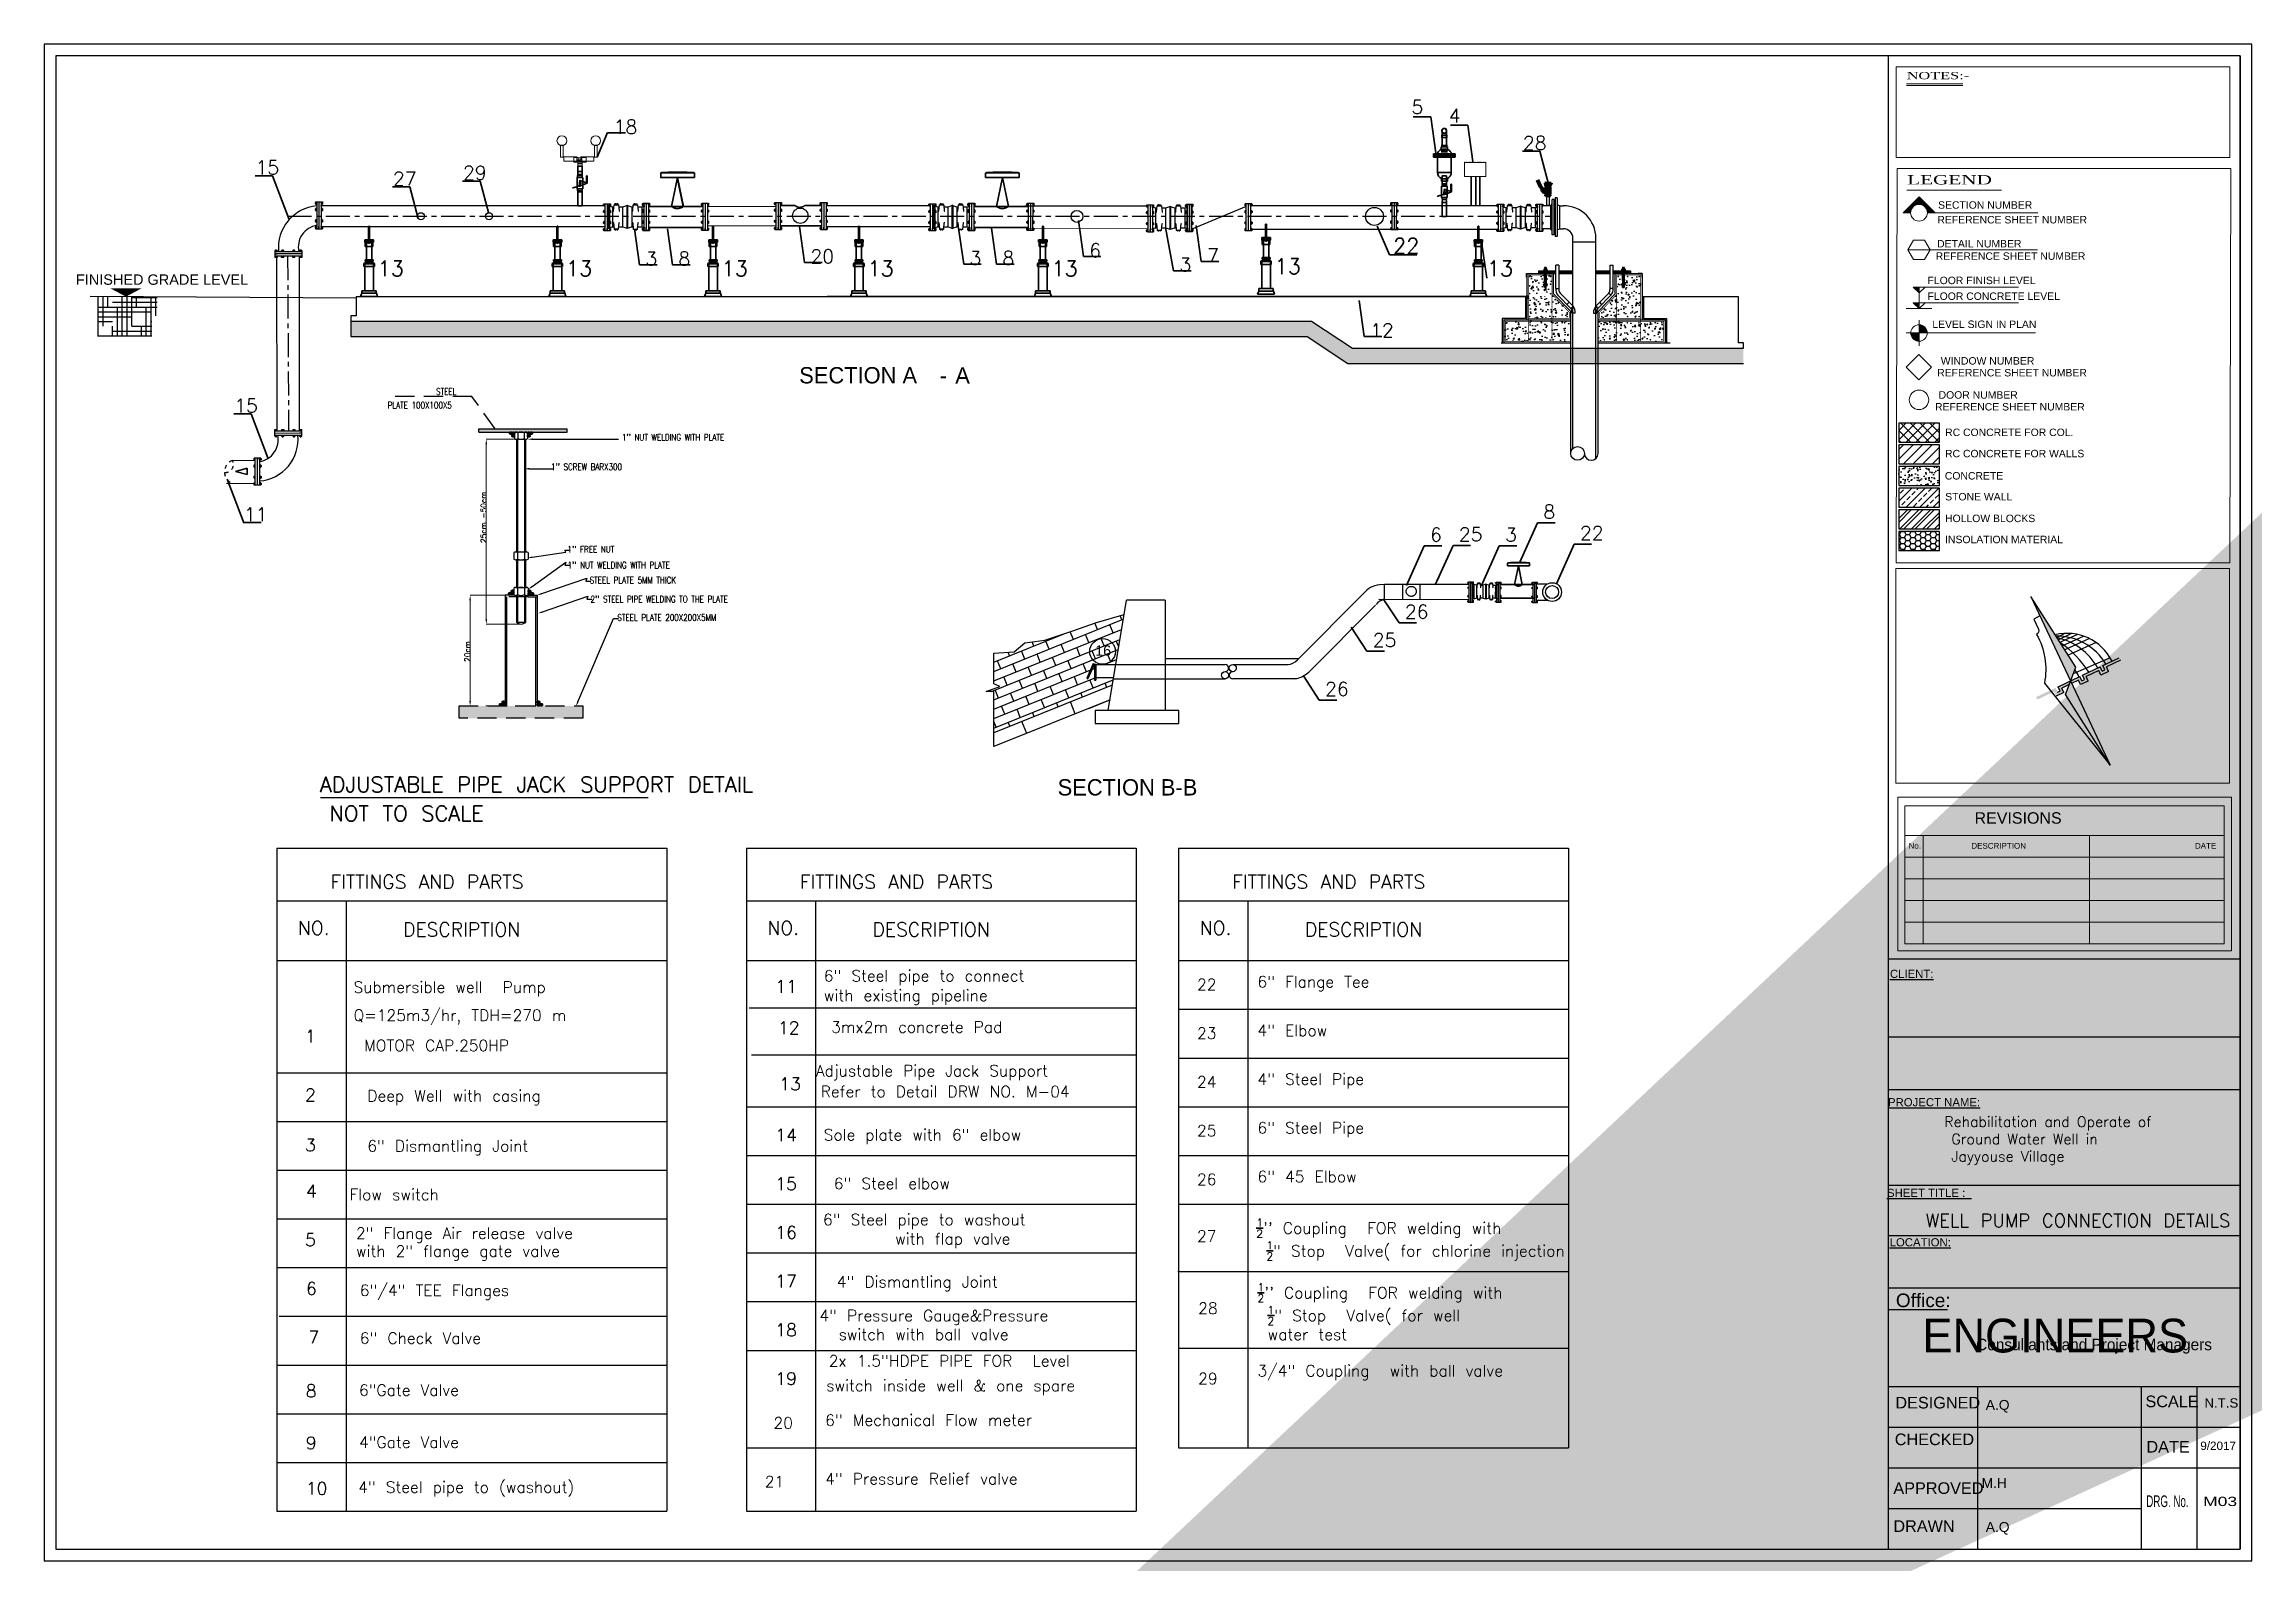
# Model space of a CAD drawing. Header units: inches. Extents: x 191440 to 383551, y 141400 to 284946.
# Drawn here: x 191670.2 to 191727.7, y 141528.1 to 141567.6 of the extents above; entities that cross this region are included whole.
import ezdxf
from ezdxf.enums import TextEntityAlignment as Align

# ---------------------------------------------------------------- set-up
doc = ezdxf.new("R2010")
doc.units = ezdxf.units.IN
doc.header["$MEASUREMENT"] = 0
for name, pattern in [('ACAD_ISO03W100', [30, 12, -18]), ('AUSGEZOGEN', [0]), ('C_SOLID_M', [0]), ('CENTER', [2, 1.25, -0.25, 0.25, -0.25]), ('DASHED', [0.75, 0.5, -0.25]), ('DGN Style 3', [426.72, 304.8, -121.92]), ('HIDDEN', [9.525, 6.35, -3.175])]:
    doc.linetypes.add(name, pattern=pattern)
for name, color, linetype in [('ARMATURE', 2, 'Continuous'), ('CO', 4, 'Continuous'), ('Concrete', 7, 'C_SOLID_M'), ('dim-f', 8, 'Continuous'), ('frfff', 7, 'ACAD_ISO03W100'), ('G-DETL2', 2, 'Continuous'), ('HATCH', 40, 'Continuous'), ('I - Outline', 60, 'Continuous'), ('MAIN', 1, 'Continuous'), ('Main Text', 140, 'Continuous'), ('mech-osama', 7, 'Continuous'), ('PIPE', 7, 'AUSGEZOGEN'), ('Reinforcement', 10, 'Continuous'), ('Sanitary', 6, 'Continuous'), ('TEXT', 7, 'Continuous'), ('Text_Pump_Components', 2, 'Continuous'), ('VP', 7, 'Continuous')]:
    doc.layers.add(name, color=color, linetype=linetype)
for name, color, linetype, lineweight in [('LINE', 8, 'Continuous', 9), ('P', 250, 'Continuous', 100), ('P-TW', 5, 'Continuous', 35), ('PIPING', 40, 'Continuous', 30), ('WB-SJ3-M-SECTA - I-DIAG-EQPM', 6, 'Continuous', 13), ('WB-SJ3-M-SECTA - M-EQPM-SUPT', 4, 'Continuous', 35), ('WB-SJ3-M-SECTA - P-TW', 7, 'Continuous', 35)]:
    doc.layers.add(name, color=color, linetype=linetype, lineweight=lineweight)
doc.styles.add('5MM', font='simplex.shx', dxfattribs={"height": 1.25})
doc.styles.add('ar', font='arial.ttf')
doc.styles.add('Arial', font='arial.ttf')
doc.styles.add('ROMAND10', font='ROMAND.shx', dxfattribs={"height": 0.2})
doc.styles.add('ROMANS', font='romans', dxfattribs={"height": 1})
doc.styles.add('ROMANT', font='romantic.ttf', dxfattribs={"height": 20})
doc.styles.add('SHAHER', font='simpfxo.ttf', dxfattribs={"height": 3.175})
doc.styles.get("Standard").update_dxf_attribs({"font": 'txt.shx', "height": 0.2})
doc.styles.add('STYLE7', font='swissi.ttf')
doc.dimstyles.new('osama', dxfattribs={"dimtxt": 50, "dimasz": 45, "dimexe": 0.18, "dimexo": 0.0625, "dimgap": 0.2, "dimtad": 0, "dimdec": 0, "dimzin": 0, "dimdsep": 46, "dimtxsty": 'ROMANS', "dimcen": 0, "dimse1": 1, "dimse2": 1, "dimclrd": 3, "dimclre": 3, "dimclrt": 5, "dimadec": 0, "dimazin": 0, "dimtfac": 0.6, "dimtdec": 0, "dimtmove": 2, "dimatfit": 3, "dimfxl": 1, "dimtolj": 1, "dimtzin": 0, "dimarcsym": 0})
pattern_1 = [(50, (192373.31825, 142330.19386), (0.36436934, -0.03187817), [0.0381, -0.4191]), (355, (192373.31825, 142330.19386), (-0.07048684, 0.38211369), [0.03048, -0.33528117]), (100.451445, (192373.3486, 142330.1912), (0.2938825, 0.3502355), [0.03238002, -0.35618049]), (46.1842, (192373.31825, 142330.29546), (0.54215808, -0.08408466), [0.05715, -0.62865]), (96.63556, (192373.36343, 142330.28845), (0.47480827, 0.49485225), [0.04857005, -0.53427122]), (351.18415, (192373.31825, 142330.29546), (0.47480827, 0.49485225), [0.04571993, -0.50291946]), (21, (192373.36905, 142330.27006), (0.30322878, -0.2045304), [0.0381, -0.4191]), (326, (192373.36905, 142330.27006), (0.12360406, 0.36837593), [0.03048, -0.33528]), (71.451445, (192373.39432, 142330.253), (0.42683284, 0.16384554), [0.03238002, -0.35617988]), (37.5, (192373.31825, 142330.19386), (0.006177207, 0.169110078), [0, -0.331216, 0, -0.34036, 0, -0.33655]), (7.5, (192373.31825, 142330.19386), (0.133639325, 0.20036115), [0, -0.194056, 0, -0.323596, 0, -0.12827]), (327.5, (192373.20497, 142330.19386), (0.27118119, -0.011457488), [0, -0.127, 0, -0.39624, 0, -0.52578]), (317.5, (192373.15417, 142330.19386), (0.29625836, 0.05085298), [0, -0.1651, 0, -0.263144, 0, -0.37338])]

msp = doc.modelspace()

# ---------------------------------------------------------------- texts
at = {"style": 'SHAHER'}
for s, height, p in [('SECTION A', 0.425849, (191689.85962, 141558.77122)), ('-', 0.42585, (191693.52031, 141558.76646)), ('A', 0.42585, (191693.92321, 141558.76646))]:
    msp.add_text(s, height=height, dxfattribs=at).set_placement(p)
at = {"lineweight": 20, "insert": (191698.40928, 141548.24927), "char_height": 0.4258493, "attachment_point": 5, "style": 'SHAHER'}
msp.add_mtext('\\A1;SECTION B-B', dxfattribs=at)
at = {"layer": 'frfff', "color": 11, "style": 'ROMANS'}
for s, p in [('25cm -50cm', (191681.70931, 141554.61352)), ('20cm', (191681.28776, 141551.51694))]:
    msp.add_text(s, height=0.143, rotation=90, dxfattribs=at).set_placement(p)
at = {"layer": 'G-DETL2', "color": 2, "style": 'ROMANS', "width": 0.8}
for s, p in [('PLATE 100X100X5', (191679.13984, 141558.11831)), ('STEEL', (191680.40192, 141558.47463)), (" 1'' NUT WELDING WITH PLATE", (191685.14917, 141557.28406)), ("1'' SCREW BARX300", (191683.39539, 141556.51416)), ("1'' FREE NUT", (191683.82448, 141554.36675)), ("1'' NUT WELDING WITH PLATE", (191683.82611, 141553.95503)), ('STEEL PLATE 5MM THICK', (191684.40131, 141553.56298)), ("2'' STEEL PIPE WELDING TO THE PLATE", (191684.42477, 141553.06792)), ('STEEL PLATE 200X200X5MM', (191685.12458, 141552.58832))]:
    msp.add_text(s, height=0.169987, rotation=360, dxfattribs=at).set_placement(p)
at = {"layer": 'I - Outline', "color": 7, "style": 'ROMANT', "width": 1.5}
for s, height, p in [('NOTES:-', 0.187366, (191718.70312, 141566.69439)), ('LEGEND', 0.243576, (191718.71708, 141563.95337))]:
    msp.add_text(s, height=height, rotation=0.0010941, dxfattribs=at).set_placement(p)
at = {"layer": 'I - Outline', "color": 8, "lineweight": 0, "style": 'STYLE7'}
for s, height, p in [('SECTION NUMBER', 0.1939171, (191719.52123, 141563.32155)), ('REFERENCE SHEET NUMBER', 0.1939171, (191719.5031, 141562.93834)), ('REFERENCE SHEET NUMBER', 0.1939171, (191719.45988, 141561.99108)), ('DETAIL NUMBER', 0.1939171, (191719.49616, 141562.31245)), ('FLOOR FINISH LEVEL', 0.1939171, (191719.2461, 141561.35739)), ('FLOOR CONCRETE LEVEL', 0.1939171, (191719.24631, 141560.94741)), ('LEVEL SIGN IN PLAN', 0.1939171, (191719.37112, 141560.21603)), ('WINDOW NUMBER', 0.1939171, (191719.59114, 141559.26243)), ('REFERENCE SHEET NUMBER', 0.1939171, (191719.4982, 141558.9539)), ('REFERENCE SHEET NUMBER', 0.1939171, (191719.44238, 141558.06637)), ('DOOR NUMBER', 0.1939171, (191719.53532, 141558.37491)), ('RC CONCRETE FOR COL.', 0.1939171, (191719.70525, 141557.40084)), ('RC CONCRETE FOR WALLS', 0.1939171, (191719.70283, 141556.84774)), ('CONCRETE', 0.193917, (191719.69694, 141556.26899)), ('STONE WALL', 0.193917, (191719.70693, 141555.72451)), ('HOLLOW BLOCKS', 0.1939171, (191719.70366, 141555.1597)), ('INSOLATION MATERIAL', 0.1939171, (191719.70367, 141554.61075)), ('A.Q', 0.257433, (191720.76277, 141532.03932)), ('M.H', 0.257433, (191720.65471, 141530.00374)), ('A.Q', 0.257433, (191720.76283, 141528.86018))]:
    msp.add_text(s, height=height, rotation=0.0010941, dxfattribs=at).set_placement(p)
at = {"layer": 'I - Outline', "color": 4, "style": 'STYLE7'}
for s, height, p in [('REVISIONS', 0.298334, (191720.47038, 141547.30533)), ('No.', 0.149167, (191718.75256, 141546.65659)), ('DESCRIPTION', 0.149167, (191720.38722, 141546.65471)), ('DATE', 0.149167, (191726.21213, 141546.65491)), ('Office:', 0.352995, (191718.42218, 141534.71534)), ('DESIGNED', 0.302446, (191718.40932, 141532.07575)), ('SCALE', 0.302446, (191724.92241, 141532.1088)), ('CHECKED', 0.302446, (191718.39358, 141531.12042)), ('DATE', 0.302446, (191724.94802, 141530.92727)), ('9/2017', 0.217759, (191726.35088, 141530.99501)), ('APPROVED', 0.302446, (191718.35671, 141529.84963)), ('DRAWN', 0.302446, (191718.35671, 141528.86125))]:
    msp.add_text(s, height=height, rotation=0.0010941, dxfattribs=at).set_placement(p)
for s, height, p in [('%%UCLIENT:', 0.211797, (191718.83481, 141543.28928)), ('%%UPROJECT NAME:', 0.2117967, (191719.41677, 141539.9453)), ('%%USHEET TITLE :  ', 0.2117967, (191719.2922, 141537.5847)), ('%%ULOCATION:', 0.2117967, (191719.05721, 141536.29764))]:
    msp.add_text(s, height=height, rotation=0.0010941, dxfattribs=at).set_placement(p, align=Align.CENTER)
for s, height, width, p, p2 in [('N.T.S', 0.241957, 1.099588, (191726.45831, 141532.09923), (191727.34064, 141532.09925)), ('DRG. No.', 0.302446, 0.621053, (191724.94348, 141529.50851), (191726.04639, 141529.50853)), ('M03', 0.241957, 1.351658, (191726.42632, 141529.53438), (191727.30865, 141529.53439))]:
    msp.add_text(s, height=height, rotation=0.0010941, dxfattribs=dict(at, width=width)).set_placement(p, p2, align=Align.FIT)
at = {"layer": 'TEXT', "style": 'ar'}
msp.add_text('FINISHED GRADE LEVEL', height=0.27, dxfattribs=at).set_placement((191671.02065, 141561.34028))
at = {"layer": 'Text_Pump_Components', "color": 2, "style": 'Arial'}
msp.add_text('16', height=0.268153, dxfattribs=at).set_placement((191697.56613, 141551.6806, -1587.072))
at = {"layer": 'VP', "insert": (191719.68178, 141539.67903), "char_height": 0.2703926, "width": 6.5840601, "attachment_point": 1, "style": 'ROMAND10'}
msp.add_mtext('Rehabilitation and Operate of\\P Ground Water Well in\\P Jayyouse Village\\P', dxfattribs=at)
at = {"layer": 'VP', "attachment_point": 8}
for s, insert, char_height in [(' \\PWELL PUMP CONNECTION DETAILS', (191723.16493, 141536.80003), 0.342), ('\\P ', (191916.24086, 141534.11097), 0.4)]:
    msp.add_mtext_dynamic_manual_height_columns(s, width=506.4403967, gutter_width=1, heights=[0], dxfattribs=dict(at, insert=insert, char_height=char_height))
at = {"layer": 'WB-SJ3-M-SECTA - P-TW'}
for s, height, p in [('18', 0.3584, (191685.02904, 141565.27584, -613.536)), ('5', 0.3584, (191705.8061, 141565.79114, -1587.072)), ('4', 0.3584, (191706.77555, 141565.5681, -1587.072)), ('28', 0.3584, (191708.70652, 141564.85223, -1587.072)), ('15', 0.3584, (191675.69875, 141564.21612, -921.00529)), ('29', 0.3584, (191681.10242, 141564.07795, -1587.072)), ('27', 0.3584, (191679.27659, 141563.92226, -1587.072)), ('3', 0.3584, (191685.85303, 141561.8432, -3174.144)), ('8', 0.3584, (191686.71118, 141561.8432, -3174.144)), ('20', 0.3584, (191690.15176, 141561.90018, -3174.144)), ('3', 0.3584, (191694.29493, 141561.85664, -3174.144)), ('8', 0.3584, (191695.15308, 141561.85664, -3174.144)), ('6', 0.3584, (191697.41434, 141562.0559, -1587.072)), ('7', 0.3584, (191700.48007, 141561.9253, -3174.144)), ('13', 0.4, (191678.87857, 141561.56445)), ('13', 0.4, (191683.78347, 141561.56445)), ('13', 0.4, (191687.83774, 141561.56445)), ('13', 0.4, (191691.6369, 141561.56445)), ('13', 0.4, (191696.42835, 141561.56445)), ('3', 0.3584, (191699.76007, 141561.68805, -3174.144)), ('13', 0.4, (191702.24044, 141561.6211)), ('13', 0.4, (191707.76907, 141561.56445)), ('12', 0.3584, (191704.72995, 141559.9761, -1587.072)), ('15', 0.3584, (191675.14335, 141558.0134, -921.00529)), ('11', 0.3584, (191675.39802, 141555.18065, -921.00529)), ('8', 0.3584, (191709.24102, 141555.25267)), ('6', 0.3584, (191706.28956, 141554.65172)), ('25', 0.3584, (191707.03995, 141554.6626)), ('3', 0.3584, (191708.24555, 141554.65231)), ('22', 0.3584, (191710.19366, 141554.69519)), ('26', 0.3584, (191705.63387, 141552.64629)), ('25', 0.3584, (191704.7984, 141551.90755)), ('26', 0.3584, (191703.55665, 141550.63531)), ('ADJUSTABLE PIPE JACK SUPPORT DETAIL', 0.4, (191677.37614, 141548.12903)), ('NOT TO SCALE', 0.4, (191677.62403, 141547.3735)), ('FITTINGS AND PARTS ', 0.35802, (191677.6499, 141545.61343)), ('FITTINGS AND PARTS ', 0.35802, (191689.87869, 141545.61343)), ('FITTINGS AND PARTS ', 0.35802, (191701.13812, 141545.61343)), ('NO.', 0.35802, (191676.80043, 141544.41156)), ('DESCRIPTION ', 0.35802, (191679.53977, 141544.37087)), ('NO.', 0.35802, (191689.02922, 141544.41156)), ('DESCRIPTION ', 0.35802, (191691.76856, 141544.37087)), ('NO.', 0.35802, (191700.28866, 141544.41156)), ('DESCRIPTION ', 0.35802, (191703.028, 141544.37087)), ('Submersible well  Pump ', 0.29484, (191678.25167, 141542.89951)), ('11', 0.3276, (191689.23694, 141542.90197)), ('6" Steel pipe to connect ', 0.29484, (191690.50061, 141543.1954)), ('22', 0.29484, (191700.22052, 141542.96978)), ('6" Flange Tee ', 0.29484, (191701.79588, 141543.0427)), ('with existing pipeline ', 0.29484, (191690.50061, 141542.68693)), ('Q=125m3/hr, TDH=270 m ', 0.29484, (191678.25167, 141542.16706)), ('12', 0.3276, (191689.3061, 141541.82754)), ('3mx2m concrete Pad ', 0.29484, (191690.69307, 141541.86281)), ('4" Elbow', 0.29484, (191701.79588, 141541.77386)), ('1', 0.3276, (191676.98828, 141541.60759)), (' MOTOR CAP.250HP', 0.29484, (191678.26455, 141541.38172)), ('23', 0.29484, (191700.22052, 141541.70093)), ('Adjustable Pipe Jack Support', 0.29484, (191690.29316, 141540.72515)), ('2', 0.3276, (191676.98828, 141540.07695)), ('Deep Well with casing ', 0.29484, (191678.61118, 141540.06957)), ('13', 0.3276, (191689.34231, 141540.36427)), ('Refer to Detail DRW NO. M-04', 0.29484, (191690.42004, 141540.18062)), ('24', 0.29484, (191700.22052, 141540.43208)), ('4" Steel Pipe', 0.29484, (191701.79588, 141540.50501)), ('14', 0.3276, (191689.23694, 141539.03306)), ('Sole plate with 6" elbow ', 0.29484, (191690.49808, 141539.05579)), ('25', 0.29484, (191700.22052, 141539.16324)), ('6" Steel Pipe', 0.29484, (191701.79588, 141539.23616)), ('3', 0.3276, (191676.98828, 141538.77413)), ('6" Dismantling Joint', 0.29484, (191678.61118, 141538.76675)), ('15', 0.3276, (191689.23694, 141537.76422)), (' 6" Steel elbow ', 0.29484, (191690.49808, 141537.78694)), ('26', 0.29484, (191700.22052, 141537.89347)), ('6" 45 Elbow', 0.29484, (191701.79588, 141537.96639)), ('4', 0.3276, (191677.01367, 141537.57266)), ('Flow switch ', 0.29484, (191678.14823, 141537.49845)), (' 6" Steel pipe to washout ', 0.29484, (191690.21702, 141536.84776)), ('5', 0.3276, (191676.98828, 141536.30381)), ('2" Flange Air release valve ', 0.29484, (191678.31388, 141536.4918)), ('with 2" flange gate valve', 0.29484, (191678.31388, 141536.02432)), ('16', 0.3276, (191689.23694, 141536.49537)), ('       with flap valve', 0.29484, (191690.35756, 141536.34557)), ('27', 0.29484, (191700.22052, 141536.41686)), ('6', 0.3276, (191677.01367, 141535.03496)), ('6"/4" TEE Flanges ', 0.29484, (191678.41619, 141535.00499)), ('17', 0.3276, (191689.23694, 141535.22652)), ('4" Dismantling Joint', 0.29484, (191690.83997, 141535.22816)), ('4" Pressure Gauge&Pressure ', 0.29484, (191690.38478, 141534.34783)), ('28', 0.29484, (191700.25103, 141534.53725)), ('7', 0.3276, (191677.07715, 141533.76612)), ('6" Check Valve', 0.29484, (191678.41619, 141533.75924)), ('18', 0.3276, (191689.23694, 141533.95767)), (' switch with ball valve ', 0.29484, (191690.62124, 141533.85509)), ('2x 1.5"HDPE PIPE FOR  Level ', 0.29484, (191690.6286, 141533.16836)), ('19', 0.3276, (191689.23694, 141532.68883)), ('switch inside well & one spare', 0.29484, (191690.5627, 141532.52331)), ('29', 0.29484, (191700.25103, 141532.70576)), ('8', 0.3276, (191677.00815, 141532.36884)), ('6"Gate Valve ', 0.29484, (191678.39511, 141532.4041)), ('20', 0.29484, (191689.18988, 141531.55015)), ('6" Mechanical Flow meter', 0.29484, (191690.53644, 141531.62308)), ('9', 0.3276, (191677.00815, 141531.01222)), ('4"Gate Valve ', 0.29484, (191678.39511, 141531.04748)), ('10', 0.3276, (191677.00815, 141529.83114)), ('4" Steel pipe to (washout)', 0.29484, (191678.37357, 141529.87844)), ('21', 0.29484, (191688.96108, 141530.02177)), ('4" Pressure Relief valve', 0.29484, (191690.53644, 141530.0947))]:
    msp.add_text(s, height=height, dxfattribs=at).set_placement(p)
msp.add_text('22', height=0.4, rotation=359.8950036, dxfattribs=at).set_placement((191705.32696, 141562.15297, 1587.072))
at = {"layer": 'WB-SJ3-M-SECTA - P-TW', "char_height": 0.29484, "width": 8.8003365, "attachment_point": 4}
for s, insert in [('\\A1;{\\H0.7x;\\S1/2;}\'\' Coupling  FOR welding with \\P {\\H0.7x;\\S1/2;}" Stop  Valve( for chlorine injection ', (191701.76368, 141536.47616)), ('\\A1;{\\H0.7x;\\S1/2;}\'\' Coupling  FOR welding with \\P {\\H0.7x;\\S1/2;}" Stop  Valve( for well\\P water test  ', (191701.79419, 141534.59655)), ('\\A1;3/4" Coupling  with ball valve \\P ', (191701.79419, 141532.76505))]:
    msp.add_mtext(s, dxfattribs=dict(at, insert=insert))

# ---------------------------------------------------------------- blocks, each defined once
blk = doc.blocks.new('FLANGE')
h = blk.add_hatch(color=256)
h.dxf.hatch_style = 1
h.paths.add_polyline_path([(2834.894, 2262.269), (2834.894, 2262.273), (2834.902, 2262.273), (2834.902, 2262.269)])
h.paths.add_polyline_path([(2834.894, 2262.28), (2834.894, 2262.284), (2834.902, 2262.284), (2834.902, 2262.28)])
h.paths.add_polyline_path([(2834.894, 2262.314), (2834.894, 2262.318), (2834.902, 2262.318), (2834.902, 2262.314)])
h.paths.add_polyline_path([(2834.902, 2262.329), (2834.902, 2262.325), (2834.894, 2262.325), (2834.894, 2262.329)])
h.paths.add_polyline_path([(2834.902, 2262.393), (2834.902, 2262.389), (2834.894, 2262.389), (2834.894, 2262.393)])
h.paths.add_polyline_path([(2834.894, 2262.4), (2834.894, 2262.404), (2834.902, 2262.404), (2834.902, 2262.4)])
h.paths.add_polyline_path([(2834.902, 2262.438), (2834.902, 2262.434), (2834.894, 2262.434), (2834.894, 2262.438)])
h.paths.add_polyline_path([(2834.902, 2262.449), (2834.902, 2262.445), (2834.894, 2262.445), (2834.894, 2262.449)])
h = blk.add_hatch(color=256)
h.dxf.hatch_style = 1
h.paths.add_polyline_path([(2834.857, 2262.325), (2834.864, 2262.325), (2834.864, 2262.318), (2834.857, 2262.318)])
h.paths.add_polyline_path([(2834.857, 2262.273), (2834.857, 2262.28), (2834.864, 2262.28), (2834.864, 2262.273)])
h.paths.add_polyline_path([(2834.857, 2262.393), (2834.857, 2262.4), (2834.864, 2262.4), (2834.864, 2262.393)])
h.paths.add_polyline_path([(2834.857, 2262.438), (2834.857, 2262.445), (2834.864, 2262.445), (2834.864, 2262.438)])
for p, q in [((2834.857, 2262.449), (2834.857, 2262.434)), ((2834.857, 2262.449), (2834.864, 2262.449)), ((2834.864, 2262.449), (2834.864, 2262.269)), ((2834.864, 2262.449), (2834.879, 2262.449)), ((2834.879, 2262.449), (2834.879, 2262.269)), ((2834.879, 2262.449), (2834.879, 2262.269)), ((2834.879, 2262.449), (2834.894, 2262.449)), ((2834.894, 2262.449), (2834.894, 2262.269)), ((2834.894, 2262.449), (2834.902, 2262.449)), ((2834.902, 2262.449), (2834.902, 2262.434)), ((2834.853, 2262.445), (2834.853, 2262.438)), ((2834.853, 2262.445), (2834.864, 2262.445)), ((2834.853, 2262.438), (2834.864, 2262.438)), ((2834.853, 2262.4), (2834.853, 2262.393)), ((2834.864, 2262.4), (2834.853, 2262.4)), ((2834.864, 2262.393), (2834.853, 2262.393)), ((2834.853, 2262.325), (2834.853, 2262.318)), ((2834.864, 2262.325), (2834.853, 2262.325)), ((2834.864, 2262.318), (2834.853, 2262.318)), ((2834.857, 2262.434), (2834.864, 2262.434)), ((2834.857, 2262.404), (2834.857, 2262.389)), ((2834.864, 2262.404), (2834.857, 2262.404)), ((2834.864, 2262.389), (2834.857, 2262.389)), ((2834.857, 2262.329), (2834.857, 2262.314)), ((2834.864, 2262.329), (2834.857, 2262.329)), ((2834.864, 2262.314), (2834.857, 2262.314)), ((2834.894, 2262.445), (2834.902, 2262.445)), ((2834.894, 2262.438), (2834.902, 2262.438)), ((2834.894, 2262.434), (2834.902, 2262.434)), ((2834.902, 2262.404), (2834.894, 2262.404)), ((2834.902, 2262.4), (2834.894, 2262.4)), ((2834.902, 2262.393), (2834.894, 2262.393)), ((2834.902, 2262.389), (2834.894, 2262.389)), ((2834.902, 2262.329), (2834.894, 2262.329)), ((2834.902, 2262.325), (2834.894, 2262.325)), ((2834.902, 2262.318), (2834.894, 2262.318)), ((2834.902, 2262.314), (2834.894, 2262.314)), ((2834.902, 2262.404), (2834.902, 2262.389)), ((2834.902, 2262.329), (2834.902, 2262.314)), ((2834.853, 2262.28), (2834.853, 2262.273)), ((2834.853, 2262.28), (2834.864, 2262.28)), ((2834.853, 2262.273), (2834.864, 2262.273)), ((2834.857, 2262.284), (2834.857, 2262.269)), ((2834.857, 2262.284), (2834.864, 2262.284)), ((2834.857, 2262.269), (2834.864, 2262.269)), ((2834.864, 2262.269), (2834.879, 2262.269)), ((2834.879, 2262.269), (2834.879, 2262.284)), ((2834.879, 2262.269), (2834.894, 2262.269)), ((2834.894, 2262.284), (2834.902, 2262.284)), ((2834.894, 2262.28), (2834.902, 2262.28)), ((2834.894, 2262.273), (2834.902, 2262.273)), ((2834.894, 2262.269), (2834.902, 2262.269)), ((2834.902, 2262.284), (2834.902, 2262.269))]:
    blk.add_line(p, q)
blk = doc.blocks.new('PIPE_13')
at = {"layer": 'WB-SJ3-M-SECTA - I-DIAG-EQPM', "linetype": 'DGN Style 3'}
for p, q in [((0, 59), (0, 61)), ((0, 0), (0, 22)), ((14, 59), (14, 61)), ((14, 0), (14, 22))]:
    blk.add_line(p, q, dxfattribs=at)
at = {"layer": 'WB-SJ3-M-SECTA - I-DIAG-EQPM'}
for p, q in [((0, 22), (0, 59)), ((14, 22), (14, 59))]:
    blk.add_line(p, q, dxfattribs=at)
at = {"layer": 'WB-SJ3-M-SECTA - I-DIAG-EQPM', "linetype": 'DGN Style 3', "flags": 128}
for points in [[(14, 61), (0, 61)], [(14, 0), (0, 0)]]:
    blk.add_lwpolyline(points, dxfattribs=at)
blk = doc.blocks.new('PIPE_15')
at = {"layer": 'WB-SJ3-M-SECTA - I-DIAG-EQPM', "linetype": 'DGN Style 3'}
for p, q in [((0, 21), (22, 21)), ((0, 0), (22, 0)), ((45, 21), (67, 21)), ((45, 0), (67, 0))]:
    blk.add_line(p, q, dxfattribs=at)
at = {"layer": 'WB-SJ3-M-SECTA - I-DIAG-EQPM'}
for p, q in [((22, 21), (45, 21)), ((22, 0), (45, 0)), ((66, 1), (67, 1))]:
    blk.add_line(p, q, dxfattribs=at)
at = {"layer": 'WB-SJ3-M-SECTA - I-DIAG-EQPM', "linetype": 'DGN Style 3', "flags": 128}
for points in [[(0, 14), (0, 21)], [(0, 0), (0, 14)], [(67, 11), (67, 21)], [(67, 0), (67, 11)]]:
    blk.add_lwpolyline(points, dxfattribs=at)
at = {"layer": 'WB-SJ3-M-SECTA - I-DIAG-EQPM', "flags": 128}
for points in [[(0, 0), (0, 21)], [(67, 1), (67, 21)]]:
    blk.add_lwpolyline(points, dxfattribs=at)
blk = doc.blocks.new('*U16')
at = {"layer": 'WB-SJ3-M-SECTA - I-DIAG-EQPM', "linetype": 'Continuous'}
blk.add_circle((25, 25), 25, dxfattribs=at)
for points in [[(18, 1), (18, 0), (32, 0), (32, 1)], [(22, 0), (20, 1), (18, 1), (18, 1)], [(32, 1), (32, 1), (30, 0), (28, 0)]]:
    blk.add_open_spline(points, degree=3, dxfattribs=at)
at = {"layer": 'WB-SJ3-M-SECTA - I-DIAG-EQPM', "linetype": 'DGN Style 3'}
blk.add_open_spline([(28, 0), (26, 0), (24, 0), (22, 0)], degree=3, dxfattribs=at)
blk = doc.blocks.new('*U18')
at = {"layer": 'WB-SJ3-M-SECTA - I-DIAG-EQPM', "linetype": 'Continuous'}
blk.add_circle((25, 25), 25, dxfattribs=at)
at = {"layer": 'WB-SJ3-M-SECTA - I-DIAG-EQPM', "linetype": 'DGN Style 3'}
blk.add_open_spline([(28, 0), (24, 0), (18, 0), (18, 1)], degree=3, dxfattribs=at)
at = {"layer": 'WB-SJ3-M-SECTA - I-DIAG-EQPM', "linetype": 'Continuous'}
for points in [[(18, 1), (18, 1), (18, 1), (18, 1)], [(18, 1), (18, 0), (32, 0), (32, 1)], [(32, 1), (32, 1), (30, 1), (28, 0)]]:
    blk.add_open_spline(points, degree=3, dxfattribs=at)
blk = doc.blocks.new('PIPE_23')
at = {"layer": 'WB-SJ3-M-SECTA - I-DIAG-EQPM', "linetype": 'DGN Style 3'}
for p, q in [((0, 21), (22, 21)), ((0, 0), (22, 0)), ((45, 21), (67, 21)), ((45, 0), (67, 0))]:
    blk.add_line(p, q, dxfattribs=at)
at = {"layer": 'WB-SJ3-M-SECTA - I-DIAG-EQPM'}
for p, q in [((0, 1), (1, 1)), ((22, 21), (45, 21)), ((22, 0), (45, 0))]:
    blk.add_line(p, q, dxfattribs=at)
at = {"layer": 'WB-SJ3-M-SECTA - I-DIAG-EQPM', "flags": 128}
for points in [[(0, 11), (0, 21)], [(0, 1), (0, 11)], [(67, 20), (66, 20), (66, 21), (66, 21), (65, 21), (65, 21)], [(67, 19), (67, 21)], [(67, 0), (67, 19)]]:
    blk.add_lwpolyline(points, dxfattribs=at)
at = {"layer": 'WB-SJ3-M-SECTA - I-DIAG-EQPM', "linetype": 'DGN Style 3', "flags": 128}
for points in [[(0, 0), (0, 21)], [(67, 0), (67, 21)]]:
    blk.add_lwpolyline(points, dxfattribs=at)
at = {"layer": 'WB-SJ3-M-SECTA - I-DIAG-EQPM'}
blk.add_open_spline([(65, 21), (65, 21), (65, 21), (66, 21)], degree=3, dxfattribs=at)
at = {"layer": 'WB-SJ3-M-SECTA - I-DIAG-EQPM', "linetype": 'DGN Style 3'}
blk.add_open_spline([(66, 21), (66, 21), (66, 20), (67, 20)], degree=3, dxfattribs=at)
blk = doc.blocks.new('PIPE_24')
at = {"layer": 'WB-SJ3-M-SECTA - I-DIAG-EQPM', "linetype": 'DGN Style 3'}
for p, q in [((0, 59), (0, 61)), ((0, 0), (0, 22)), ((14, 59), (14, 61)), ((14, 0), (14, 22))]:
    blk.add_line(p, q, dxfattribs=at)
at = {"layer": 'WB-SJ3-M-SECTA - I-DIAG-EQPM'}
for p, q in [((0, 22), (0, 59)), ((14, 22), (14, 59))]:
    blk.add_line(p, q, dxfattribs=at)
at = {"layer": 'WB-SJ3-M-SECTA - I-DIAG-EQPM', "linetype": 'DGN Style 3', "flags": 128}
for points in [[(0, 61), (14, 61)], [(0, 0), (14, 0)]]:
    blk.add_lwpolyline(points, dxfattribs=at)
blk = doc.blocks.new('PIPE_25')
at = {"layer": 'WB-SJ3-M-SECTA - P-TW', "linetype": 'Continuous', "lineweight": 35}
for p, q in [((0, 9), (0, 81)), ((23, 9), (23, 81))]:
    blk.add_line(p, q, dxfattribs=at)
at = {"layer": 'WB-SJ3-M-SECTA - P-TW', "linetype": 'DGN Style 3', "lineweight": 35}
for p, q in [((0, 0), (0, 9)), ((23, 0), (23, 9))]:
    blk.add_line(p, q, dxfattribs=at)
at = {"layer": 'WB-SJ3-M-SECTA - P-TW', "linetype": 'DGN Style 3', "lineweight": 35, "flags": 128}
blk.add_lwpolyline([(23, 0), (0, 0)], dxfattribs=at)
at = {"layer": 'WB-SJ3-M-SECTA - P-TW', "linetype": 'DGN Style 3', "lineweight": 35}
blk.add_rational_spline([(23, 71), (23, 71), (21, 71), (11, 71), (2, 71), (0, 71), (0, 71)], [0.803847482005, 0.866025301126, 1, 0.5, 1, 0.866025501607, 0.803847668093], degree=2, knots=[0, 0, 0, 0.174458, 0.174458, 0.825542, 0.825542, 1, 1, 1], dxfattribs=at)
at = {"layer": 'WB-SJ3-M-SECTA - P-TW', "linetype": 'Continuous', "lineweight": 35}
for points, weights in [([(0, 71), (0, 71), (1, 71)], [0.803847668093, 0.758495714855, 0.75134039548]), ([(11, 71), (23, 71), (23, 71)], [1, 0.633974698874, 0.803847482005])]:
    blk.add_rational_spline(points, weights, degree=2, dxfattribs=at)
blk = doc.blocks.new('V_BALL_2')
at = {"layer": 'WB-SJ3-M-SECTA - P-TW', "linetype": 'Continuous', "lineweight": 35}
for p, q in [((0, 10), (0, 68)), ((3, 68), (3, 78)), ((3, 0), (3, 10)), ((26, 68), (26, 78)), ((26, 0), (26, 10)), ((29, 48), (29, 68)), ((29, 48), (52, 39)), ((29, 31), (52, 39)), ((29, 10), (29, 31)), ((48, 39), (48, 77)), ((49, 39), (52, 39)), ((52, 39), (52, 77))]:
    blk.add_line(p, q, dxfattribs=at)
at = {"layer": 'WB-SJ3-M-SECTA - P-TW', "linetype": 'DGN Style 3', "lineweight": 35}
for p, q in [((11, 25), (15, 54)), ((18, 25), (15, 54)), ((15, 25), (15, 53)), ((15, 53), (29, 48)), ((15, 25), (29, 31)), ((29, 31), (29, 48))]:
    blk.add_line(p, q, dxfattribs=at)
at = {"layer": 'WB-SJ3-M-SECTA - P-TW', "linetype": 'DGN Style 3', "lineweight": 35, "flags": 128}
for points in [[(0, 68), (3, 68)], [(3, 78), (26, 78)], [(3, 0), (26, 0)], [(11, 25), (18, 25)], [(15, 25), (15, 53)], [(26, 68), (29, 68)], [(48, 39), (48, 77)], [(48, 77), (52, 77)], [(49, 39), (52, 39)]]:
    blk.add_lwpolyline(points, dxfattribs=at)
at = {"layer": 'WB-SJ3-M-SECTA - P-TW', "linetype": 'Continuous', "lineweight": 35, "flags": 128}
for points in [[(0, 68), (29, 68)], [(0, 10), (29, 10)], [(3, 78), (26, 78)], [(3, 0), (26, 0)], [(26, 78), (26, 78)], [(26, 10), (29, 10)], [(26, 0), (26, 0)], [(29, 68), (29, 68)], [(48, 77), (48, 77)], [(48, 77), (52, 77)], [(48, 39), (52, 39)], [(52, 39), (52, 77)], [(52, 39), (52, 39)]]:
    blk.add_lwpolyline(points, dxfattribs=at)
at = {"layer": 'WB-SJ3-M-SECTA - P-TW', "linetype": 'DGN Style 3', "lineweight": 35}
for points, knots in [([(15, 26), (19, 27), (19, 27), (15, 26), (15, 26), (-35, 12), (-35, 12), (15, 26)], [0, 0, 0, 0, 1, 1, 1, 1, 1.000001, 1.000001, 1.000001, 1.000001]), ([(29, 47), (29, 47), (26, 44), (25, 37), (28, 33), (29, 31), (29, 31)], [0, 0, 0, 0, 0.320243, 0.616134, 0.642948, 1, 1, 1, 1])]:
    blk.add_open_spline(points, degree=3, knots=knots, dxfattribs=at)
at = {"layer": 'WB-SJ3-M-SECTA - P-TW', "linetype": 'Continuous', "lineweight": 35}
for points, knots in [([(29, 31), (29, 31), (29, 31), (27, 33), (24, 41), (29, 47), (29, 47), (29, 48), (29, 48), (29, 48)], [0, 0, 0, 0, 0.016483, 0.407953, 0.432054, 0.928205, 0.952173, 0.976103, 1, 1, 1, 1]), ([(29, 48), (29, 48), (29, 48), (29, 48), (29, 48), (29, 47), (29, 47)], [0, 0, 0, 0, 0.237582, 0.572684, 0.90729, 1, 1, 1, 1])]:
    blk.add_open_spline(points, degree=3, knots=knots, dxfattribs=at)
blk.add_open_spline([(49, 39), (48, 41), (48, 41), (49, 39)], degree=3, dxfattribs=at)
blk = doc.blocks.new('TEE')
at = {"layer": 'WB-SJ3-M-SECTA - I-DIAG-EQPM'}
for p, q in [((0, 44), (23, 44)), ((0, 21), (21, 21)), ((21, 0), (21, 21)), ((22, 23), (23, 23)), ((23, 43), (41, 43)), ((23, 23), (23, 24)), ((41, 44), (64, 44)), ((41, 23), (41, 33)), ((41, 23), (41, 23)), ((43, 0), (43, 21)), ((43, 21), (64, 21))]:
    blk.add_line(p, q, dxfattribs=at)
at = {"layer": 'WB-SJ3-M-SECTA - I-DIAG-EQPM', "linetype": 'DGN Style 3'}
for p, q in [((21, 23), (21, 33)), ((21, 21), (21, 23)), ((21, 21), (23, 21)), ((23, 24), (23, 33)), ((23, 23), (41, 23)), ((23, 22), (41, 22)), ((41, 21), (43, 21)), ((42, 23), (42, 33)), ((43, 21), (43, 23))]:
    blk.add_line(p, q, dxfattribs=at)
at = {"layer": 'WB-SJ3-M-SECTA - I-DIAG-EQPM', "flags": 128}
for points in [[(0, 44), (0, 21)], [(0, 22), (0, 21)], [(22, 23), (21, 21)], [(22, 23), (21, 23), (21, 22), (21, 22), (21, 22)], [(21, 0), (43, 0)], [(22, 23), (22, 23)], [(22, 23), (42, 23)], [(23, 44), (23, 23)], [(32, 33), (23, 24)], [(23, 33), (38, 33)], [(23, 23), (23, 23), (23, 23)], [(32, 33), (41, 24)], [(41, 44), (41, 23)], [(41, 23), (41, 23)], [(41, 23), (41, 23), (41, 23)], [(41, 23), (43, 21)], [(42, 0), (43, 0)], [(43, 22), (43, 22), (43, 22)], [(64, 44), (64, 21)], [(64, 21), (64, 21)]]:
    blk.add_lwpolyline(points, dxfattribs=at)
at = {"layer": 'WB-SJ3-M-SECTA - I-DIAG-EQPM', "linetype": 'DGN Style 3', "flags": 128}
for points in [[(21, 33), (42, 33)], [(22, 23), (21, 21)], [(21, 23), (22, 23)], [(22, 23), (22, 23)], [(23, 44), (23, 43)], [(32, 33), (23, 24)], [(23, 23), (23, 21)], [(23, 22), (23, 21)], [(32, 33), (41, 24)], [(38, 33), (42, 33)], [(41, 23), (41, 23)], [(41, 23), (43, 21)], [(41, 23), (41, 21)], [(41, 22), (41, 21)], [(42, 23), (42, 23), (43, 22)], [(42, 23), (43, 23)], [(42, 23), (43, 23)], [(64, 44), (64, 43)], [(64, 22), (64, 21)]]:
    blk.add_lwpolyline(points, dxfattribs=at)
at = {"layer": 'WB-SJ3-M-SECTA - I-DIAG-EQPM', "linetype": 'DGN Style 3'}
blk.add_open_spline([(21, 22), (21, 22), (21, 23), (22, 23)], degree=3, dxfattribs=at)
at = {"layer": 'WB-SJ3-M-SECTA - I-DIAG-EQPM'}
for points in [[(21, 22), (21, 22), (21, 22), (21, 22)], [(43, 22), (43, 22), (42, 22), (42, 23)]]:
    blk.add_open_spline(points, degree=3, dxfattribs=at)
at = {"layer": 'WB-SJ3-M-SECTA - P-TW', "linetype": 'Continuous', "lineweight": 35, "flags": 128}
for points in [[(21, 14), (43, 14)], [(21, 14), (21, 14)]]:
    blk.add_lwpolyline(points, dxfattribs=at)
at = {"layer": 'WB-SJ3-M-SECTA - P-TW', "linetype": 'DGN Style 3', "lineweight": 35, "flags": 128}
for points in [[(21, 14), (21, 14)], [(42, 14), (43, 14)]]:
    blk.add_lwpolyline(points, dxfattribs=at)
blk = doc.blocks.new('PIPE_26')
at = {"layer": 'WB-SJ3-M-SECTA - P-TW', "linetype": 'DGN Style 3', "lineweight": 35}
for p, q in [((0, 21), (0, 48)), ((23, 21), (23, 48))]:
    blk.add_line(p, q, dxfattribs=at)
at = {"layer": 'WB-SJ3-M-SECTA - P-TW', "linetype": 'Continuous', "lineweight": 35}
for p, q in [((0, 0), (0, 21)), ((23, 0), (23, 21))]:
    blk.add_line(p, q, dxfattribs=at)
at = {"layer": 'WB-SJ3-M-SECTA - P-TW', "linetype": 'DGN Style 3', "lineweight": 35, "flags": 128}
for points in [[(23, 48), (0, 48)], [(23, 0), (0, 0)]]:
    blk.add_lwpolyline(points, dxfattribs=at)
at = {"layer": 'WB-SJ3-M-SECTA - P-TW', "linetype": 'Continuous', "lineweight": 35, "flags": 128}
blk.add_lwpolyline([(23, 0), (0, 0)], dxfattribs=at)
at = {"layer": 'WB-SJ3-M-SECTA - P-TW'}
for points in [[(0, 21), (0, 21), (0, 21), (0, 21)], [(0, 21), (0, 21), (5, 21), (11, 21)], [(11, 21), (18, 21), (23, 21), (23, 21)], [(23, 21), (23, 21), (23, 21), (23, 21)]]:
    blk.add_open_spline(points, degree=3, dxfattribs=at)
at = {"layer": 'WB-SJ3-M-SECTA - P-TW', "linetype": 'DGN Style 3'}
for points in [[(0, 21), (1, 21), (6, 21), (11, 21)], [(11, 21), (17, 21), (22, 21), (23, 21)]]:
    blk.add_open_spline(points, degree=3, dxfattribs=at)
at = {"layer": 'WB-SJ3-M-SECTA - P-TW', "linetype": 'DGN Style 3', "lineweight": 35}
blk.add_rational_spline([(23, 6), (23, 6), (21, 6), (11, 6), (2, 6), (0, 6), (0, 6)], [0.803847577293, 0.866025403784, 1, 0.5, 1, 0.866025403784, 0.803847577293], degree=2, knots=[0, 0, 0, 0.174458, 0.174458, 0.825542, 0.825542, 1, 1, 1], dxfattribs=at)
at = {"layer": 'WB-SJ3-M-SECTA - P-TW', "linetype": 'Continuous', "lineweight": 35}
for points, weights in [([(0, 6), (0, 6), (11, 6)], [0.803847577293, 0.633974596216, 1]), ([(22, 6), (23, 6), (23, 6)], [0.751340395412, 0.758495707478, 0.803847577293])]:
    blk.add_rational_spline(points, weights, degree=2, dxfattribs=at)
blk = doc.blocks.new('PIPE_7')
at = {"layer": 'WB-SJ3-M-SECTA - P-TW', "linetype": 'DGN Style 3', "lineweight": 35}
for p, q in [((1, 49), (1, 60)), ((24, 49), (24, 60))]:
    blk.add_line(p, q, dxfattribs=at)
at = {"layer": 'WB-SJ3-M-SECTA - P-TW', "linetype": 'Continuous', "lineweight": 35}
for p, q in [((1, 0), (1, 49)), ((24, 0), (24, 49))]:
    blk.add_line(p, q, dxfattribs=at)
at = {"layer": 'WB-SJ3-M-SECTA - P-TW', "linetype": 'Continuous', "lineweight": 35, "flags": 128}
blk.add_lwpolyline([(0, 60), (25, 60)], dxfattribs=at)
blk = doc.blocks.new('*U17')
at = {"layer": 'WB-SJ3-M-SECTA - P-TW'}
for p, q in [((0, 131), (0, 138)), ((0, 131), (2, 131)), ((0, 121), (0, 128)), ((0, 121), (20, 121)), ((2, 128), (2, 131)), ((20, 44), (20, 121)), ((90, 44), (90, 121)), ((90, 121), (109, 121)), ((108, 128), (108, 131)), ((108, 131), (109, 131)), ((109, 131), (109, 138)), ((109, 121), (109, 128)), ((45, 0), (55, 0)), ((70, 0), (70, 12))]:
    blk.add_line(p, q, dxfattribs=at)
at = {"layer": 'WB-SJ3-M-SECTA - P-TW', "linetype": 'DGN Style 3'}
for p, q in [((0, 138), (20, 138)), ((0, 128), (2, 128)), ((90, 138), (109, 138)), ((108, 128), (109, 128)), ((55, 0), (55, 0))]:
    blk.add_line(p, q, dxfattribs=at)
at = {"layer": 'WB-SJ3-M-SECTA - P-TW', "flags": 128}
for points in [[(0, 138), (109, 138)], [(0, 138), (0, 138)], [(0, 131), (109, 131)], [(0, 131), (0, 131)], [(0, 128), (109, 128)], [(0, 128), (0, 128)], [(0, 121), (109, 121)], [(0, 121), (0, 121)], [(39, 160), (70, 160)], [(39, 160), (39, 160)], [(109, 138), (109, 138)], [(109, 131), (109, 131)], [(109, 128), (109, 128)], [(109, 121), (109, 121)], [(20, 44), (20, 44)], [(20, 44), (90, 44)], [(40, 12), (40, 12)], [(40, 12), (70, 12)], [(40, 0), (40, 0)], [(40, 0), (70, 0)], [(70, 12), (70, 12)], [(70, 0), (70, 0)], [(90, 44), (90, 44)]]:
    blk.add_lwpolyline(points, dxfattribs=at)
at = {"layer": 'WB-SJ3-M-SECTA - P-TW', "linetype": 'DGN Style 3', "flags": 128}
for points in [[(39, 160), (70, 160)], [(66, 0), (57, 0), (55, 0)]]:
    blk.add_lwpolyline(points, dxfattribs=at)
at = {"layer": 'WB-SJ3-M-SECTA - P-TW'}
for start, end in [(180, 244.7068), (295.2932, 360)]:
    blk.add_arc((55, 44), 35.2, start, end, dxfattribs=at)
for start_param, end_param in [(2.035765, 3.141593), (0, 1.105828)]:
    blk.add_ellipse((55, 138), major_axis=(35.2, 0), ratio=0.707087, start_param=start_param, end_param=end_param, dxfattribs=at)
at = {"layer": 'WB-SJ3-M-SECTA - P-TW', "linetype": 'DGN Style 3'}
blk.add_ellipse((55, 138), major_axis=(35.2, 0), ratio=0.707087, start_param=1.105828, end_param=2.035765, dxfattribs=at)
at = {"layer": 'WB-SJ3-M-SECTA - P-TW'}
blk.add_rational_spline([(40, 12), (40, 6), (40, 0), (42, 0), (44, 0)], [0.999999999624, 1, 1, 1, 1], degree=2, knots=[0, 0, 0, 0.884327, 0.884327, 1, 1, 1], dxfattribs=at)
at = {"layer": 'WB-SJ3-M-SECTA - P-TW', "linetype": 'DGN Style 3'}
blk.add_open_spline([(44, 0), (55, 0), (66, 0)], degree=2, dxfattribs=at)
at = {"layer": 'WB-SJ3-M-SECTA - P-TW'}
blk.add_open_spline([(66, 0), (68, 0), (70, 0)], degree=2, dxfattribs=at)
blk = doc.blocks.new('PELB_10')
at = {"layer": 'WB-SJ3-M-SECTA - P-TW', "linetype": 'Continuous', "lineweight": 35}
for p, q in [((0, 0), (0, 11)), ((25, 0), (25, 11))]:
    blk.add_line(p, q, dxfattribs=at)
at = {"layer": 'WB-SJ3-M-SECTA - P-TW', "linetype": 'Continuous', "lineweight": 35, "flags": 128}
for points in [[(25, 0), (0, 0)], [(1, 11), (1, 33)], [(24, 11), (24, 33)], [(25, 11), (25, 11)]]:
    blk.add_lwpolyline(points, dxfattribs=at)
at = {"layer": 'WB-SJ3-M-SECTA - P-TW', "linetype": 'Continuous', "lineweight": 35}
for radius, start, end in [(12.4, 335.38, 204.62), (11.3, 359.9997, 180)]:
    blk.add_arc((12, 33), radius, start, end, dxfattribs=at)
at = {"layer": 'WB-SJ3-M-SECTA - P-TW', "linetype": 'DGN Style 3', "lineweight": 35}
for radius, start, end in [(11.3, 180, 359.9997), (12.4, 204.62, 335.38)]:
    blk.add_arc((12, 33), radius, start, end, dxfattribs=at)
blk = doc.blocks.new('PCPL_4')
at = {"layer": 'WB-SJ3-M-SECTA - P-TW', "linetype": 'Continuous', "lineweight": 35}
for p, q in [((0, 12), (0, 25)), ((32, 12), (32, 25))]:
    blk.add_line(p, q, dxfattribs=at)
at = {"layer": 'WB-SJ3-M-SECTA - P-TW', "linetype": 'DGN Style 3', "lineweight": 35}
for p, q in [((0, 7), (0, 12)), ((0, 7), (32, 7)), ((0, 0), (32, 0)), ((32, 7), (32, 12))]:
    blk.add_line(p, q, dxfattribs=at)
at = {"layer": 'WB-SJ3-M-SECTA - P-TW', "linetype": 'Continuous', "lineweight": 35, "flags": 128}
for points in [[(0, 32), (32, 32)], [(0, 25), (32, 25)], [(28, 32), (32, 32)]]:
    blk.add_lwpolyline(points, dxfattribs=at)
at = {"layer": 'WB-SJ3-M-SECTA - P-TW', "linetype": 'DGN Style 3', "lineweight": 35, "flags": 128}
for points in [[(0, 7), (32, 7)], [(0, 0), (32, 0)], [(28, 0), (32, 0)]]:
    blk.add_lwpolyline(points, dxfattribs=at)
blk = doc.blocks.new('*U19')
at = {"layer": 'WB-SJ3-M-SECTA - M-EQPM-SUPT', "linetype": 'DGN Style 3'}
for p, q in [((40, 518), (40, 530)), ((40, 518), (40, 530)), ((40, 530), (120, 530)), ((40, 506), (40, 518)), ((40, 518), (120, 518)), ((40, 506), (120, 506)), ((45, 466), (45, 504)), ((55, 465), (55, 501)), ((68, 506), (68, 518)), ((68, 506), (78, 506)), ((80, 507), (80, 518)), ((88, 506), (93, 506)), ((93, 506), (93, 518)), ((105, 465), (105, 501)), ((116, 466), (116, 504)), ((120, 518), (120, 530)), ((120, 518), (120, 530)), ((120, 506), (120, 518)), ((120, 506), (120, 518)), ((40, 278), (40, 306)), ((55, 306), (55, 342)), ((105, 306), (105, 342)), ((120, 278), (120, 306))]:
    blk.add_line(p, q, dxfattribs=at)
at = {"layer": 'WB-SJ3-M-SECTA - M-EQPM-SUPT'}
for p, q in [((40, 518), (120, 518)), ((80, 506), (80, 507)), ((31, 309), (49, 317)), ((31, 278), (31, 309)), ((43, 331), (43, 342)), ((49, 325), (43, 331)), ((49, 317), (49, 325)), ((111, 325), (117, 331)), ((111, 317), (111, 325)), ((111, 317), (130, 309)), ((117, 331), (117, 342)), ((130, 278), (130, 309)), ((13, 29), (13, 52)), ((148, 29), (148, 52))]:
    blk.add_line(p, q, dxfattribs=at)
at = {"layer": 'WB-SJ3-M-SECTA - M-EQPM-SUPT', "linetype": 'Continuous'}
for p, q in [((55, 342), (55, 465)), ((105, 342), (105, 465)), ((40, 52), (40, 278)), ((120, 52), (120, 278)), ((0, 0), (12, 29)), ((160, 0), (148, 29))]:
    blk.add_line(p, q, dxfattribs=at)
at = {"layer": 'WB-SJ3-M-SECTA - M-EQPM-SUPT', "color": 4, "linetype": 'DGN Style 3', "lineweight": 35}
for p, q in [((75, 497), (75, 578)), ((85, 497), (85, 578))]:
    blk.add_line(p, q, dxfattribs=at)
at = {"layer": 'WB-SJ3-M-SECTA - M-EQPM-SUPT', "color": 4, "linetype": 'DGN Style 3', "lineweight": 35, "flags": 128}
for points in [[(75, 578), (75, 652)], [(85, 652), (85, 578)], [(85, 578), (75, 578)], [(85, 497), (75, 497)]]:
    blk.add_lwpolyline(points, dxfattribs=at)
at = {"layer": 'WB-SJ3-M-SECTA - M-EQPM-SUPT', "linetype": 'DGN Style 3', "flags": 128}
for points in [[(40, 506), (40, 506), (40, 518)], [(45, 504), (116, 504)], [(45, 466), (55, 466)], [(45, 466), (47, 466)], [(55, 501), (105, 501)], [(93, 518), (80, 518), (68, 518)], [(75, 530), (85, 530)], [(85, 518), (75, 518)], [(85, 506), (75, 506)], [(105, 466), (116, 466)], [(31, 309), (130, 309)], [(40, 306), (120, 306)], [(40, 306), (55, 306)], [(43, 342), (55, 342)], [(43, 331), (117, 331)], [(49, 325), (111, 325)], [(49, 317), (111, 317)], [(105, 342), (117, 342)], [(0, 0), (160, 0)], [(12, 29), (13, 29)], [(13, 52), (40, 52)], [(120, 52), (148, 52)], [(148, 29), (148, 29)]]:
    blk.add_lwpolyline(points, dxfattribs=at)
at = {"layer": 'WB-SJ3-M-SECTA - M-EQPM-SUPT', "linetype": 'Continuous', "flags": 128}
for points in [[(47, 466), (112, 466)], [(12, 29), (148, 29)], [(12, 29), (12, 29)]]:
    blk.add_lwpolyline(points, dxfattribs=at)
at = {"layer": 'WB-SJ3-M-SECTA - M-EQPM-SUPT', "flags": 128}
for points in [[(88, 506), (80, 506), (78, 506)], [(31, 309), (130, 309)], [(31, 309), (31, 309)], [(31, 278), (130, 278)], [(31, 278), (40, 278)], [(43, 342), (117, 342)], [(43, 342), (43, 342)], [(43, 331), (117, 331)], [(43, 331), (43, 331)], [(49, 325), (111, 325)], [(49, 325), (49, 325)], [(49, 317), (111, 317)], [(49, 317), (49, 317)], [(13, 52), (148, 52)]]:
    blk.add_lwpolyline(points, dxfattribs=at)
at = {"layer": 'WB-SJ3-M-SECTA - M-EQPM-SUPT', "color": 4, "linetype": 'DGN Style 3', "lineweight": 35}
for start, end in [(0, 180), (180, 0)]:
    blk.add_arc((80, 652), 4.8, start, end, dxfattribs=at)
at = {"layer": 'WB-SJ3-M-SECTA - M-EQPM-SUPT', "linetype": 'DGN Style 3'}
blk.add_rational_spline([(80, 494), (80, 535), (80, 575), (80, 649), (80, 649), (80, 649), (80, 575), (80, 535), (80, 494)], [1, 1, 1, 0.707106781187, 1, 0.707106781187, 1, 1, 1], degree=2, knots=[0, 0, 0, 0.333333, 0.333333, 0.5, 0.5, 0.666667, 0.666667, 1, 1, 1], dxfattribs=at)
at = {"layer": 'WB-SJ3-M-SECTA - P-TW', "linetype": 'DGN Style 3', "lineweight": 35}
blk.add_line((76, 497), (84, 497), dxfattribs=at)
blk.add_open_spline([(76, 497), (76, 497), (77, 498), (77, 498), (77, 498), (77, 498), (77, 498), (78, 498), (78, 498), (78, 499), (78, 499), (78, 499), (78, 499), (79, 499), (79, 499), (79, 499), (79, 499), (79, 499), (79, 499), (80, 499), (80, 499), (80, 499), (80, 499), (80, 499), (81, 499), (81, 499), (81, 499), (81, 499), (81, 499), (81, 499), (81, 499), (82, 499), (82, 499), (82, 499), (82, 499), (82, 499), (82, 499), (83, 499), (83, 498), (83, 498), (83, 498), (83, 498), (83, 498), (83, 498), (84, 498), (84, 498), (84, 497), (84, 497)], degree=3, knots=[0, 0, 0, 0, 0.0625, 0.0625, 0.125, 0.125, 0.1875, 0.1875, 0.21875, 0.21875, 0.25, 0.25, 0.3125, 0.3125, 0.34375, 0.34375, 0.375, 0.375, 0.4375, 0.4375, 0.46875, 0.46875, 0.5, 0.5, 0.5625, 0.5625, 0.578125, 0.578125, 0.59375, 0.59375, 0.625, 0.625, 0.6875, 0.6875, 0.71875, 0.71875, 0.75, 0.75, 0.8125, 0.8125, 0.84375, 0.84375, 0.875, 0.875, 0.9375, 0.9375, 1, 1, 1, 1], dxfattribs=at)
blk = doc.blocks.new('engineers')
at = {"layer": 'dim-f', "char_height": 1.25, "attachment_point": 1, "style": '5MM'}
for s, width, insert in [('\\pt0.5;{\\fGill Sans MT|b0|i0|c0|p34;\\H1.08x;\\C30;\\c2254834;ENGINEERS\\P\\ptz;   \\P\\H0.92593x;  }', 116.5, (16.033, 18.44)), ('{\\fGill Sans MT|b0|i0|c0|p34;\\H1.08x;\\C152;\\c12285479; \\H0.34074x;Consultants and Project Managers}', 11.50217, (17.683, 17.64))]:
    blk.add_mtext_dynamic_manual_height_columns(s, width=width, gutter_width=6.25, heights=[0], dxfattribs=dict(at, insert=insert))
blk = doc.blocks.new('A$C18BE6784')
h = blk.add_hatch(color=1)
h.paths.add_polyline_path([(0, 10.19), (0, 5.1), (0, 5.1), (0.58, 5.65)])
h.paths.add_polyline_path([(0, 5.1), (-0.57, 4.55), (0, 0)])
h = blk.add_hatch(color=1)
h.paths.add_polyline_path([(0, 10.19), (0, 5.1), (0, 5.1), (0.58, 5.65)])
h.paths.add_polyline_path([(0, 5.1), (-0.57, 4.55), (0, 0)])
h = blk.add_hatch(color=3)
h.paths.add_polyline_path([(2.95, 5.1), (1.95, 5.1), (1.95, 4.84), (1.79, 4.84), (1.79, 5.1), (0.72, 5.1), (0.72, 4.84), (0.57, 4.84), (0.57, 5.1), (0, 5.1), (0, 5.1), (0, 4.95), (0.41, 4.95), (0.41, 4.68), (0.87, 4.68), (0.87, 4.95), (1.64, 4.95), (1.64, 4.68), (2.1, 4.68), (2.1, 4.95), (2.95, 4.95)])
h.paths.add_polyline_path([(0, 5.1), (0, 5.1), (-0.75, 5.1), (-0.75, 4.84), (-0.9, 4.84), (-0.9, 5.1), (-1.22, 5.1), (-1.18, 4.95), (-1.06, 4.95), (-1.06, 4.68), (-0.6, 4.68), (-0.6, 4.95), (-0.16, 4.95)])
h.paths.add_polyline_path([(-1.22, 5.1), (-2.08, 5.1), (-2.08, 4.95), (-1.18, 4.95)])
h = blk.add_hatch(color=3)
h.paths.add_polyline_path([(2.95, 5.1), (1.95, 5.1), (1.95, 4.84), (1.79, 4.84), (1.79, 5.1), (0.72, 5.1), (0.72, 4.84), (0.57, 4.84), (0.57, 5.1), (0, 5.1), (0, 5.1), (0, 4.95), (0.41, 4.95), (0.41, 4.68), (0.87, 4.68), (0.87, 4.95), (1.64, 4.95), (1.64, 4.68), (2.1, 4.68), (2.1, 4.95), (2.95, 4.95)])
h.paths.add_polyline_path([(0, 5.1), (0, 5.1), (-0.75, 5.1), (-0.75, 4.84), (-0.9, 4.84), (-0.9, 5.1), (-1.22, 5.1), (-1.18, 4.95), (-1.06, 4.95), (-1.06, 4.68), (-0.6, 4.68), (-0.6, 4.95), (-0.16, 4.95)])
h.paths.add_polyline_path([(-1.22, 5.1), (-2.08, 5.1), (-2.08, 4.95), (-1.18, 4.95)])
for p, q in [((0.83, 7.57), (0.34, 7.56)), ((0.83, 7.57), (0.34, 7.56)), ((1.16, 7.41), (0.36, 7.41)), ((1.16, 7.41), (0.36, 7.41)), ((0.38, 7.25), (1.42, 7.24)), ((0.38, 7.25), (1.42, 7.24)), ((0.41, 7.03), (1.68, 7.01)), ((0.41, 7.03), (1.68, 7.01)), ((1.93, 6.74), (0.44, 6.77)), ((1.93, 6.74), (0.44, 6.77)), ((2.16, 6.39), (0.48, 6.43)), ((2.16, 6.39), (0.48, 6.43)), ((2.5, 5.31), (0.29, 5.38)), ((2.5, 5.31), (0.29, 5.38))]:
    blk.add_line(p, q)
at = {"color": 3}
for p, q in [((-0.9, 4.84), (-0.75, 4.84)), ((-0.9, 4.84), (-0.75, 4.84)), ((-0.75, 5.1), (0.57, 5.1)), ((-0.75, 4.84), (-0.75, 5.1)), ((-0.75, 5.1), (0.57, 5.1)), ((-0.75, 4.84), (-0.75, 5.1)), ((-0.16, 4.95), (-0.6, 4.95)), ((-0.6, 4.68), (-0.6, 4.95)), ((-0.16, 4.95), (-0.6, 4.95)), ((-0.6, 4.68), (-0.6, 4.95)), ((0.41, 4.95), (0, 4.95)), ((0.41, 4.95), (0, 4.95)), ((0.41, 4.68), (0.41, 4.95)), ((0.41, 4.68), (0.41, 4.95)), ((0.57, 4.84), (0.57, 5.1)), ((0.57, 4.84), (0.57, 5.1)), ((0.57, 4.84), (0.72, 4.84)), ((0.57, 4.84), (0.72, 4.84)), ((0.72, 5.1), (1.79, 5.1)), ((0.72, 4.84), (0.72, 5.1)), ((0.72, 5.1), (1.79, 5.1)), ((0.72, 4.84), (0.72, 5.1)), ((1.64, 4.95), (0.87, 4.95)), ((0.87, 4.68), (0.87, 4.95)), ((1.64, 4.95), (0.87, 4.95)), ((0.87, 4.68), (0.87, 4.95)), ((1.64, 4.68), (1.64, 4.95)), ((1.64, 4.68), (1.64, 4.95)), ((1.79, 4.84), (1.79, 5.1)), ((1.79, 4.84), (1.79, 5.1)), ((1.79, 4.84), (1.95, 4.84)), ((1.79, 4.84), (1.95, 4.84)), ((1.95, 5.1), (2.95, 5.1)), ((1.95, 4.84), (1.95, 5.1)), ((1.95, 5.1), (2.95, 5.1)), ((1.95, 4.84), (1.95, 5.1)), ((2.95, 4.95), (2.1, 4.95)), ((2.1, 4.68), (2.1, 4.95)), ((2.95, 4.95), (2.1, 4.95)), ((2.1, 4.68), (2.1, 4.95)), ((-0.6, 4.68), (-1.06, 4.68)), ((-0.6, 4.68), (-1.06, 4.68)), ((0.87, 4.68), (0.41, 4.68)), ((0.87, 4.68), (0.41, 4.68)), ((2.1, 4.68), (1.64, 4.68)), ((2.1, 4.68), (1.64, 4.68))]:
    blk.add_line(p, q, dxfattribs=at)
at = {"color": 1}
blk.add_lwpolyline([(0, 10.19), (0, 0), (-0.57, 4.55), (0.58, 5.65), (0, 10.19)], dxfattribs=at)
blk.add_lwpolyline([(0, 10.19), (0, 0), (-0.57, 4.55), (0.58, 5.65), (0, 10.19)], dxfattribs=at)
blk.add_lwpolyline([(0, 9.03), (-0.38, 9), (-0.38, 8.4, -0.373571), (-0.59, 8.19, -0.17897), (-1.34, 5.6), (0, 0)], format="xyb")
blk.add_lwpolyline([(0, 9.03), (-0.38, 9), (-0.38, 8.4, -0.373571), (-0.59, 8.19, -0.17897), (-1.34, 5.6), (0, 0)], format="xyb")
for centre, radius, start, end in [((-0.2, 5.07), 2.71, 0.6403, 79.0462), ((-0.2, 5.07), 2.71, 0.6403, 79.0462), ((-0.93, 4.83), 3.08, 5.0585, 66.017), ((-0.93, 4.83), 3.08, 5.0585, 66.017), ((-1.77, 4.85), 3.43, 4.1408, 52.0607), ((-1.77, 4.85), 3.43, 4.1408, 52.0607), ((-4.36, 4.43), 5.51, 6.9281, 30.7153), ((-4.36, 4.43), 5.51, 6.9281, 30.7153), ((-9.09, 4.77), 9.61, 1.9773, 4.7357), ((-9.09, 4.77), 9.61, 1.9773, 4.7357)]:
    blk.add_arc(centre, radius, start, end)

# ---------------------------------------------------------------- hatches: boundary and pattern name
h = msp.add_hatch()
h.set_pattern_fill('HOUND', color=8, scale=2)
h.set_pattern_definition([(0, (191636.47594, 141530.25891), (0.5, 0.125), [2, -1]), (90, (191636.47594, 141530.25891), (-0.125, -0.5), [2, -1])])
h.paths.add_polyline_path([(191673.1402, 141561.03131), (191671.58159, 141561.03131), (191671.58159, 141559.99131), (191673.0002, 141559.99131), (191673.0002, 141560.39131), (191673.0002, 141560.53131), (191673.1402, 141560.53131)])
at = {"linetype": 'ByBlock'}
for points in [[(191682.44124, 141557.50453), (191682.44124, 141557.4883, -0.14898832), (191682.47382, 141557.50453)], [(191682.78462, 141557.4883), (191682.78462, 141557.50453), (191682.75203, 141557.50453, -0.14898832)], [(191682.46382, 141553.25253), (191682.46382, 141553.25326, -0.15625927), (191682.42658, 141553.27115), (191682.42658, 141553.25253)], [(191682.76176, 141553.25326), (191682.76176, 141553.25253), (191682.799, 141553.25253), (191682.799, 141553.27115, -0.15625927)]]:
    msp.add_hatch(color=7, dxfattribs=at).paths.add_polyline_path(points)
at = {"layer": 'Concrete'}
for points in [[(191709.25421, 141561.71239), (191709.24175, 141561.71239), (191709.24175, 141561.70111), (191709.34479, 141561.70112), (191709.34478, 141561.71221), (191709.33267, 141561.71221)], [(191711.36545, 141561.71859), (191711.3779, 141561.71859), (191711.3779, 141561.70731), (191711.27487, 141561.70732), (191711.27487, 141561.7184), (191711.28699, 141561.7184)], [(191709.25429, 141561.34562), (191709.24183, 141561.34562), (191709.24183, 141561.3569), (191709.34486, 141561.35691), (191709.34486, 141561.34582), (191709.33275, 141561.34582)], [(191711.36537, 141561.35181), (191711.37782, 141561.35181), (191711.37782, 141561.36309), (191711.27479, 141561.3631), (191711.27479, 141561.35202), (191711.28691, 141561.35202)]]:
    msp.add_hatch(color=256, dxfattribs=at).paths.add_polyline_path(points)
at = {"layer": 'frfff', "linetype": 'DASHED'}
h = msp.add_hatch(color=0, dxfattribs=at)
h.dxf.hatch_style = 1
h.paths.add_polyline_path([(191683.81682, 141557.59037), (191681.51395, 141557.59037), (191681.51395, 141557.50453), (191682.32406, 141557.50453, -0.35729104), (191682.36927, 141557.50453), (191682.39564, 141557.50453, -0.26501488), (191682.43097, 141557.50453), (191682.47382, 141557.50453, -0.08336469), (191682.4945, 141557.50453), (191682.59249, 141557.50453, -0.045892), (191682.63337, 141557.50453), (191682.73136, 141557.50453, -0.08336469), (191682.75203, 141557.50453), (191682.79489, 141557.50453, -0.26501488), (191682.83022, 141557.50453), (191682.85659, 141557.50453, -0.35729104), (191682.9018, 141557.50453), (191683.81682, 141557.50453)])
h = msp.add_hatch(color=0, dxfattribs=at)
h.dxf.hatch_style = 1
h.paths.add_polyline_path([(191682.34667, 141557.5126, -1), (191682.34667, 141557.44126, -1)])
h = msp.add_hatch(color=0, dxfattribs=at)
h.dxf.hatch_style = 1
h.paths.add_polyline_path([(191682.41026, 141557.44023, -1), (191682.41026, 141557.36889, -1)])
h = msp.add_hatch(color=0, dxfattribs=at)
h.dxf.hatch_style = 1
h.paths.add_polyline_path([(191682.4133, 141557.50921, -1), (191682.4133, 141557.43787, -1)])
h = msp.add_hatch(color=0, dxfattribs=at)
h.dxf.hatch_style = 1
h.paths.add_polyline_path([(191682.81256, 141557.50921, 1), (191682.81256, 141557.43787, 1)])
h = msp.add_hatch(color=0, dxfattribs=at)
h.dxf.hatch_style = 1
h.paths.add_polyline_path([(191682.8156, 141557.44023, 1), (191682.8156, 141557.36889, 1)])
h = msp.add_hatch(color=0, dxfattribs=at)
h.dxf.hatch_style = 1
h.paths.add_polyline_path([(191682.87919, 141557.5126, 1), (191682.87919, 141557.44126, 1)])
h = msp.add_hatch(color=0, dxfattribs=at)
h.dxf.hatch_style = 1
h.paths.add_polyline_path([(191682.35695, 141553.29267, -1), (191682.28561, 141553.29267, -1)])
h = msp.add_hatch(color=0, dxfattribs=at)
h.dxf.hatch_style = 1
h.paths.add_polyline_path([(191682.42592, 141553.28963, -1), (191682.35458, 141553.28963, -1)])
h = msp.add_hatch(color=0, dxfattribs=at)
h.dxf.hatch_style = 1
h.paths.add_polyline_path([(191682.42932, 141553.35627, -1), (191682.35798, 141553.35627, -1)])
h = msp.add_hatch(color=0, dxfattribs=at)
h.dxf.hatch_style = 1
h.paths.add_polyline_path([(191682.79626, 141553.35627, 1), (191682.8676, 141553.35627, 1)])
h = msp.add_hatch(color=0, dxfattribs=at)
h.dxf.hatch_style = 1
h.paths.add_polyline_path([(191682.79966, 141553.28963, 1), (191682.871, 141553.28963, 1)])
h = msp.add_hatch(color=0, dxfattribs=at)
h.dxf.hatch_style = 1
h.paths.add_polyline_path([(191682.86864, 141553.29267, 1), (191682.93997, 141553.29267, 1)])
h = msp.add_hatch(color=0, dxfattribs=at)
h.dxf.hatch_style = 1
h.paths.add_polyline_path([(191684.22661, 141550.05001), (191684.22661, 141550.37152), (191680.99897, 141550.37152), (191680.99897, 141550.05001)])
h = msp.add_hatch(color=0, dxfattribs=at)
h.dxf.hatch_style = 1
h.paths.add_polyline_path([(191682.12008, 141550.40341, -1), (191682.04874, 141550.40341, -1)])
h = msp.add_hatch(color=0, dxfattribs=at)
h.dxf.hatch_style = 1
h.paths.add_polyline_path([(191682.18905, 141550.40036, -1), (191682.11771, 141550.40036, -1)])
h = msp.add_hatch(color=0, dxfattribs=at)
h.dxf.hatch_style = 1
h.paths.add_polyline_path([(191682.19245, 141550.467, -1), (191682.12111, 141550.467, -1)])
h = msp.add_hatch(color=0, dxfattribs=at)
h.dxf.hatch_style = 1
h.paths.add_polyline_path([(191683.03313, 141550.467, 1), (191683.10447, 141550.467, 1)])
h = msp.add_hatch(color=0, dxfattribs=at)
h.dxf.hatch_style = 1
h.paths.add_polyline_path([(191683.03653, 141550.40036, 1), (191683.10787, 141550.40036, 1)])
h = msp.add_hatch(color=0, dxfattribs=at)
h.dxf.hatch_style = 1
h.paths.add_polyline_path([(191683.1055, 141550.40341, 1), (191683.17684, 141550.40341, 1)])
at = {"layer": 'HATCH'}
h = msp.add_hatch(dxfattribs=at)
h.set_pattern_fill('AR-CONC', color=256, scale=0.002)
h.set_pattern_definition(pattern_1)
h.paths.add_polyline_path([(191709.46564, 141561.09171), (191709.46564, 141561.59242), (191708.84872, 141561.59242), (191708.84872, 141560.4702), (191709.46564, 141560.4702)])
h.paths.add_polyline_path([(191709.19496, 141560.51073, -1), (191709.17296, 141560.51072, -1)], flags=16)
h.paths.add_polyline_path([(191709.41623, 141561.109, -1), (191709.43824, 141561.109, -1)], flags=16)
h.paths.add_polyline_path([(191708.89496, 141560.81073, -1), (191708.87296, 141560.81072, -1)], flags=16)
h.paths.add_polyline_path([(191709.26824, 141561.35646), (191709.26926, 141561.35543), (191709.27073, 141561.3569), (191709.26824, 141561.3569)], flags=16)
h.paths.add_polyline_path([(191709.31718, 141561.34945), (191709.31419, 141561.35244), (191709.27226, 141561.35244), (191709.26926, 141561.34944)], flags=0)
h.paths.add_polyline_path([(191709.27226, 141561.34928), (191709.27226, 141561.35244), (191709.26926, 141561.34944), (191709.26926, 141561.34628)], flags=16)
h.paths.add_polyline_path([(191709.27219, 141561.57291), (191709.26926, 141561.57584), (191709.26926, 141561.57291)], flags=0)
h.paths.add_polyline_path([(191709.3142, 141561.267), (191709.27226, 141561.267), (191709.26927, 141561.26999), (191709.27226, 141561.27299), (191709.26927, 141561.27598), (191709.27226, 141561.27898), (191709.26927, 141561.28197), (191709.27226, 141561.28497), (191709.26927, 141561.28796), (191709.27226, 141561.29096), (191709.26927, 141561.29395), (191709.27226, 141561.29695), (191709.26927, 141561.29994), (191709.27226, 141561.30294), (191709.26926, 141561.30594), (191709.27226, 141561.30893), (191709.26852, 141561.31267), (191709.26402, 141561.31267, -0.18567766), (191709.25429, 141561.31642), (191709.25429, 141561.34562), (191709.31769, 141561.34578), (191709.31261, 141561.35086), (191709.31718, 141561.35544), (191709.31419, 141561.35843), (191709.27226, 141561.35843), (191709.27077, 141561.35694), (191709.27374, 141561.35695), (191709.26926, 141561.36142), (191709.27225, 141561.36442), (191709.26926, 141561.36741), (191709.27225, 141561.37041), (191709.26926, 141561.3734), (191709.27225, 141561.3764), (191709.26926, 141561.3794), (191709.27225, 141561.38239), (191709.27044, 141561.3842), (191709.26808, 141561.3842), (191709.27225, 141561.38838), (191709.29322, 141561.38838), (191709.29316, 141561.57591), (191709.2692, 141561.5759), (191709.27219, 141561.5789), (191709.27126, 141561.57983), (191709.26716, 141561.57986), (191709.27219, 141561.58489), (191709.26919, 141561.58788), (191709.27219, 141561.59088), (191709.31412, 141561.59088), (191709.31712, 141561.58789), (191709.31412, 141561.58489), (191709.31745, 141561.58157), (191709.31751, 141561.38421), (191709.316, 141561.38421), (191709.31419, 141561.3824), (191709.31718, 141561.3794), (191709.31419, 141561.37641), (191709.31718, 141561.37341), (191709.31419, 141561.37041), (191709.31718, 141561.36742), (191709.31419, 141561.36442), (191709.31931, 141561.3593), (191709.31932, 141561.34579), (191709.33216, 141561.34582), (191709.33216, 141561.31643, -0.18567766), (191709.32243, 141561.31268), (191709.31794, 141561.31268), (191709.31419, 141561.30894), (191709.31719, 141561.30594), (191709.31419, 141561.30294), (191709.31719, 141561.29995), (191709.31419, 141561.29695), (191709.31719, 141561.29396), (191709.3142, 141561.29096), (191709.31719, 141561.28797), (191709.3142, 141561.28497), (191709.31719, 141561.28198), (191709.3142, 141561.27898), (191709.31719, 141561.27599), (191709.3142, 141561.27299), (191709.31719, 141561.27)], flags=16)
h.paths.add_polyline_path([(191708.89496, 141560.51073, -1), (191708.87296, 141560.51072, -1)], flags=16)
h.paths.add_polyline_path([(191709.27376, 141561.31642), (191709.27375, 141561.34562), (191709.33216, 141561.34563), (191709.34486, 141561.34582), (191709.33275, 141561.34582), (191709.31269, 141561.34577), (191709.3127, 141561.31642, -0.19230769)], flags=16)
h.paths.add_polyline_path([(191708.87296, 141561.11072, -1), (191708.89496, 141561.11073, -1)], flags=16)
h.paths.add_polyline_path([(191709.41608, 141561.35864, -1), (191709.43808, 141561.35864, -1)], flags=16)
h.paths.add_polyline_path([(191709.26622, 141561.35694), (191709.25999, 141561.35692), (191709.25863, 141561.35692), (191709.26376, 141561.35694)], flags=16)
h.paths.add_polyline_path([(191709.31661, 141561.57043), (191709.31412, 141561.57291), (191709.31661, 141561.5754), (191709.31661, 141561.57642), (191709.31412, 141561.5789), (191709.27219, 141561.5789), (191709.2692, 141561.58189), (191709.31712, 141561.5819), (191709.31784, 141561.57663), (191709.31661, 141561.5754), (191709.31661, 141561.57043), (191709.31712, 141561.56992), (191709.31661, 141561.56992)], flags=0)
h.paths.add_polyline_path([(191708.87296, 141561.31263, -1), (191708.89496, 141561.31264, -1)], flags=16)
h.paths.add_polyline_path([(191709.42008, 141561.55713, -1), (191709.44208, 141561.55713, -1)], flags=16)
h.paths.add_polyline_path([(191709.17296, 141561.554, -1), (191709.19496, 141561.554, -1)], flags=16)
h.paths.add_polyline_path([(191708.87296, 141561.554, -1), (191708.89496, 141561.554, -1)], flags=16)
h = msp.add_hatch(dxfattribs=at)
h.set_pattern_fill('AR-CONC', color=256, scale=0.002)
h.set_pattern_definition(pattern_1)
h.paths.add_polyline_path([(191711.77094, 141561.59242), (191711.15401, 141561.59242), (191711.15401, 141561.09171), (191711.15401, 141560.4702), (191711.77094, 141560.4702)])
h.paths.add_polyline_path([(191711.7467, 141560.81072, -1), (191711.7247, 141560.81073, -1)], flags=16)
h.paths.add_polyline_path([(191711.7247, 141561.11073, -1), (191711.7467, 141561.11072, -1)], flags=16)
h.paths.add_polyline_path([(191711.7467, 141560.51072, -1), (191711.7247, 141560.51073, -1)], flags=16)
h.paths.add_polyline_path([(191711.4467, 141560.51072, -1), (191711.4247, 141560.51073, -1)], flags=16)
h.paths.add_polyline_path([(191711.7247, 141561.31264, -1), (191711.7467, 141561.31263, -1)], flags=16)
h.paths.add_polyline_path([(191711.18142, 141561.109, -1), (191711.20342, 141561.109, -1)], flags=16)
h.paths.add_polyline_path([(191711.34747, 141561.5791), (191711.35039, 141561.57617), (191711.3504, 141561.5791)], flags=16)
h.paths.add_polyline_path([(191711.34723, 141561.35564), (191711.35102, 141561.35185), (191711.35141, 141561.35185), (191711.35142, 141561.35462), (191711.3504, 141561.35564)], flags=0)
h.paths.add_polyline_path([(191711.34739, 141561.27319), (191711.30546, 141561.2732), (191711.30246, 141561.27619), (191711.30546, 141561.27919), (191711.30246, 141561.28218), (191711.30546, 141561.28518), (191711.30246, 141561.28817), (191711.30546, 141561.29117), (191711.30247, 141561.29416), (191711.30546, 141561.29716), (191711.30247, 141561.30015), (191711.30546, 141561.30315), (191711.30247, 141561.30614), (191711.30546, 141561.30914), (191711.30247, 141561.31213), (191711.30546, 141561.31513), (191711.30172, 141561.31887), (191711.29723, 141561.31887, -0.18567766), (191711.28749, 141561.32262), (191711.28749, 141561.35202), (191711.27479, 141561.35202), (191711.27479, 141561.3631), (191711.30034, 141561.3631), (191711.30034, 141561.36549), (191711.30547, 141561.37062), (191711.30247, 141561.37361), (191711.30547, 141561.37661), (191711.30247, 141561.3796), (191711.30547, 141561.3826), (191711.30248, 141561.38559), (191711.30547, 141561.38859), (191711.30366, 141561.3904), (191711.30129, 141561.3904), (191711.30215, 141561.39126), (191711.30221, 141561.58842), (191711.30254, 141561.58809), (191711.30553, 141561.59109), (191711.34747, 141561.59108), (191711.3525, 141561.58605), (191711.3484, 141561.58602), (191711.34747, 141561.58509), (191711.35046, 141561.5821), (191711.3265, 141561.5821), (191711.32644, 141561.39458), (191711.3474, 141561.39458), (191711.35158, 141561.3904), (191711.34922, 141561.3904), (191711.3474, 141561.38859), (191711.3504, 141561.38559), (191711.3474, 141561.38259), (191711.3504, 141561.3796), (191711.3474, 141561.3766), (191711.3504, 141561.37361), (191711.3474, 141561.37061), (191711.3504, 141561.36762), (191711.3474, 141561.36462), (191711.34889, 141561.36314), (191711.35589, 141561.36313), (191711.36102, 141561.36311), (191711.36424, 141561.36309), (191711.37782, 141561.36309), (191711.37782, 141561.35181), (191711.36537, 141561.35181), (191711.36537, 141561.32261, -0.18567766), (191711.35563, 141561.31887), (191711.35114, 141561.31887), (191711.3474, 141561.31512), (191711.35039, 141561.31213), (191711.3474, 141561.30913), (191711.35039, 141561.30614), (191711.3474, 141561.30314), (191711.35039, 141561.30015), (191711.34739, 141561.29715), (191711.35039, 141561.29416), (191711.34739, 141561.29116), (191711.35039, 141561.28817), (191711.34739, 141561.28517), (191711.35039, 141561.28218), (191711.34739, 141561.27918), (191711.35039, 141561.27619)], flags=16)
h.paths.add_polyline_path([(191711.30547, 141561.35547), (191711.30547, 141561.35864), (191711.30247, 141561.35564), (191711.30247, 141561.35248)], flags=0)
h.paths.add_polyline_path([(191711.3459, 141561.32261, -0.19230769), (191711.30696, 141561.32262), (191711.30696, 141561.35182), (191711.3459, 141561.35182)], flags=0)
h.paths.add_polyline_path([(191711.30547, 141561.36463), (191711.3474, 141561.36462), (191711.3504, 141561.36762), (191711.30247, 141561.36762)], flags=0)
h.paths.add_polyline_path([(191711.3474, 141561.35863), (191711.30547, 141561.35864), (191711.30247, 141561.36163), (191711.3504, 141561.36163)], flags=0)
h.paths.add_polyline_path([(191711.36102, 141561.36311), (191711.35589, 141561.36313), (191711.35344, 141561.36313), (191711.35967, 141561.36312)], flags=0)
h.paths.add_polyline_path([(191711.18158, 141561.35864, -1), (191711.20358, 141561.35864, -1)], flags=16)
h.paths.add_polyline_path([(191711.3265, 141561.58569), (191711.35046, 141561.58809), (191711.30305, 141561.58809), (191711.30305, 141561.5857)], flags=0)
h.paths.add_polyline_path([(191711.7247, 141561.554, -1), (191711.7467, 141561.554, -1)], flags=16)
h.paths.add_polyline_path([(191711.4247, 141561.554, -1), (191711.4467, 141561.554, -1)], flags=16)
h.paths.add_polyline_path([(191711.17757, 141561.55713, -1), (191711.19957, 141561.55713, -1)], flags=16)
h = msp.add_hatch(color=256, dxfattribs=at)
h.dxf.hatch_style = 1
h.paths.add_polyline_path([(191708.77295, 141561.03131), (191708.80983, 141561.03131), (191708.80983, 141560.43131), (191708.20983, 141560.43131), (191708.20983, 141559.83131), (191708.1685, 141559.83131), (191708.1685, 141560.46104), (191708.77295, 141560.46104)])
h = msp.add_hatch(dxfattribs=at)
h.set_pattern_fill('AR-CONC', color=256, scale=0.002)
h.set_pattern_definition(pattern_1)
h.paths.add_polyline_path([(191711.15401, 141561.09171), (191710.70472, 141560.62471), (191710.70472, 141560.4702), (191711.15401, 141560.4702)])
h.paths.add_polyline_path([(191711.12962, 141560.50803, -1), (191711.10761, 141560.50803, -1)], flags=16)
h.paths.add_polyline_path([(191710.97977, 141560.86232, -1), (191711.00178, 141560.86232, -1)], flags=16)
h.paths.add_polyline_path([(191710.7719, 141560.60894, -1), (191710.7499, 141560.60894, -1)], flags=16)
h.paths.add_polyline_path([(191710.7719, 141560.51072, -1), (191710.7499, 141560.51073, -1)], flags=16)
h = msp.add_hatch(color=256, dxfattribs=at)
h.dxf.hatch_style = 1
h.paths.add_polyline_path([(191711.8467, 141561.03131), (191711.80983, 141561.03131), (191711.80983, 141560.43131), (191712.40983, 141560.43131), (191712.40983, 141559.83131), (191712.45115, 141559.83131), (191712.45115, 141560.46104), (191711.8467, 141560.46104)])
at = {"layer": 'HATCH', "linetype": 'ByBlock', "lineweight": -2}
h = msp.add_hatch(dxfattribs=at)
h.set_pattern_fill('GRAVEL', color=256)
h.set_pattern_definition([(228.01279, (191642.3782, 141531.25891), (-8, -9), [0.134536, -13.319088]), (184.96974, (191642.2882, 141531.15891), (12, 1), [0.230868, -22.855925]), (132.51045, (191642.0582, 141531.13891), (10, -11), [0.162788, -16.116033]), (267.27369, (191641.6682, 141530.88891), (1, 20), [0.210238, -20.813558]), (292.833654, (191641.6582, 141530.67891), (-5, 12), [0.206155, -20.409373]), (357.27369, (191641.7382, 141530.48891), (-20, 1), [0.210238, -20.813558]), (37.69424, (191641.9482, 141530.47891), (-13, -10), [0.278029, -27.524849]), (72.25533, (191642.1682, 141530.64891), (7, 22), [0.262488, -25.9863215]), (121.429566, (191642.2482, 141530.89891), (-8, 13), [0.21095, -20.884073]), (175.23636, (191642.1382, 141531.07891), (11, -1), [0.240832, -11.800763]), (222.39744, (191641.8982, 141531.09891), (-12, -11), [0.311448, -30.833375]), (138.81407, (191642.6582, 141530.87891), (-7, 6), [0.106301, -10.523845]), (171.469234, (191642.5782, 141530.94891), (13, -2), [0.202237, -20.021511]), (225, (191642.3782, 141530.9789), (-1e-16, -1), [0.141421, -1.272793]), (203.1986, (191642.3082, 141531.09891), (5, 2), [0.076158, -7.539615]), (291.8014, (191642.2382, 141531.0689), (-1, 3), [0.107703, -5.277462]), (30.96376, (191642.2782, 141530.96891), (3, 2), [0.174929, -5.656023]), (161.56505, (191642.4282, 141531.0589), (2, -1), [0.126491, -3.035787]), (16.38954, (191641.6582, 141531.06891), (10, 3), [0.1772, -17.542845]), (70.34618, (191641.8282, 141531.11891), (-4, -11), [0.148661, -14.717408]), (293.1986, (191642.4282, 141531.25891), (-2, 5), [0.152315, -7.463458]), (343.61046, (191642.4882, 141531.11891), (-10, 3), [0.1772, -17.542845]), (339.44395, (191641.6582, 141530.44891), (-5, 2), [0.17088, -8.373124]), (294.77514, (191641.8182, 141530.38891), (-5, 11), [0.143178, -14.174643]), (66.8014, (191642.4382, 141530.25891), (2, 5), [0.152315, -7.463458]), (17.354025, (191642.4982, 141530.39891), (-13, -4), [0.167631, -16.595424]), (69.44395, (191641.9482, 141530.25891), (-2, -5), [0.08544, -8.458564]), (101.30993, (191642.3782, 141530.2589), (-1, 4), [0.05099, -5.04803]), (165.96376, (191642.3682, 141530.3089), (3, -1), [0.206155, -3.916951]), (186.009006, (191642.1682, 141530.35891), (10, 1), [0.19105, -18.913923]), (303.69007, (191642.2782, 141530.8789), (-1, 2), [0.144222, -3.461329]), (353.157227, (191642.3582, 141530.75891), (17, -2), [0.251794, -24.927563]), (60.9454, (191642.6082, 141530.72891), (-4, -7), [0.102956, -10.192674]), (90, (191642.6582, 141530.8189), (-1, 1), [0.06, -0.94]), (120.25644, (191642.1482, 141530.38891), (4, -7), [0.138924, -13.75352]), (48.01279, (191642.0782, 141530.50891), (8, 9), [0.269072, -13.184552]), (0, (191642.2582, 141530.7089), (1, 1), [0.26, -0.74]), (325.30485, (191642.5182, 141530.70891), (10, -7), [0.158114, -15.653274]), (254.0546, (191642.6482, 141530.61891), (-1, -4), [0.145602, -7.134508]), (207.645975, (191642.6082, 141530.47891), (-19, -10), [0.237065, -23.469474]), (175.42608, (191642.3982, 141530.36891), (-13, 1), [0.250799, -24.829073])])
h.paths.add_polyline_path([(191714.45296, 141559.69131), (191704.96573, 141559.69131), (191704.96525, 141559.29131), (191714.45296, 141559.29131)])
h.paths.add_polyline_path([(191704.96573, 141559.69131), (191704.66288, 141559.69131), (191704.82818, 141559.29131), (191704.96525, 141559.29131)])
h.paths.add_polyline_path([(191704.66288, 141559.69131), (191704.27111, 141559.69131), (191703.20502, 141560.39131), (191678.18246, 141560.39131), (191678.18246, 141559.99131), (191703.08544, 141559.99131), (191704.15152, 141559.29131), (191704.82818, 141559.29131)])
at = {"layer": 'HATCH'}
h = msp.add_hatch(dxfattribs=at)
h.set_pattern_fill('AR-CONC', color=256, scale=0.002)
h.set_pattern_definition(pattern_1)
h.paths.add_polyline_path([(191708.4297, 141560.39261), (191708.24853, 141560.39261), (191708.24853, 141559.87002), (191708.29234, 141559.87002), (191708.29234, 141559.89916, -0.41424469), (191708.28134, 141559.91016, -1), (191708.30334, 141559.91016, -0.41418243), (191708.29234, 141559.89916), (191708.29234, 141559.87002), (191708.37665, 141559.87002)])
h.paths.add_polyline_path([(191708.28134, 141560.35246, -1), (191708.30334, 141560.35246, -1)], flags=16)
h = msp.add_hatch(dxfattribs=at)
h.set_pattern_fill('AR-CONC', color=256, scale=0.002)
h.set_pattern_definition(pattern_1)
h.paths.add_polyline_path([(191709.95383, 141560.39261), (191708.4297, 141560.39261), (191708.37665, 141559.87002), (191708.47499, 141559.87002), (191708.58159, 141560.35483, -0.89718658), (191708.60334, 141560.35246, -1.11459536), (191708.58159, 141560.35483), (191708.47499, 141559.87002), (191709.95383, 141559.87002)])
h.paths.add_polyline_path([(191709.20334, 141559.91016, -1), (191709.18134, 141559.91016, -1)], flags=16)
h.paths.add_polyline_path([(191709.50334, 141559.91016, -1), (191709.48134, 141559.91016, -1)], flags=16)
h.paths.add_polyline_path([(191709.18134, 141560.35246, -1), (191709.20334, 141560.35246, -1)], flags=16)
h.paths.add_polyline_path([(191709.48134, 141560.35246, -1), (191709.50334, 141560.35246, -1)], flags=16)
h.paths.add_polyline_path([(191708.90334, 141559.91016, -1), (191708.88134, 141559.91016, -1)], flags=16)
h.paths.add_polyline_path([(191709.78134, 141559.91016, -1), (191709.80334, 141559.91016, -1)], flags=16)
h.paths.add_polyline_path([(191708.88134, 141560.35246, -1), (191708.90334, 141560.35246, -1)], flags=16)
h.paths.add_polyline_path([(191709.78134, 141560.35246, -1), (191709.80334, 141560.35246, -1)], flags=16)
h.paths.add_polyline_path([(191708.60334, 141559.91016, -1), (191708.58134, 141559.91016, -1)], flags=16)
h = msp.add_hatch(dxfattribs=at)
h.set_pattern_fill('AR-CONC', color=256, scale=0.002)
h.set_pattern_definition(pattern_1)
h.paths.add_polyline_path([(191712.37112, 141560.39261), (191710.66583, 141560.39261), (191710.66583, 141559.87002), (191712.37112, 141559.87002)])
h.paths.add_polyline_path([(191711.43832, 141559.91016, -1), (191711.41632, 141559.91016, -1)], flags=16)
h.paths.add_polyline_path([(191711.13832, 141559.91016, -1), (191711.11632, 141559.91016, -1)], flags=16)
h.paths.add_polyline_path([(191711.41632, 141560.35246, -1), (191711.43832, 141560.35246, -1)], flags=16)
h.paths.add_polyline_path([(191711.11632, 141560.35246, -1), (191711.13832, 141560.35246, -1)], flags=16)
h.paths.add_polyline_path([(191711.73832, 141559.91016, -1), (191711.71632, 141559.91016, -1)], flags=16)
h.paths.add_polyline_path([(191711.71632, 141560.35246, -1), (191711.73832, 141560.35246, -1)], flags=16)
h.paths.add_polyline_path([(191710.83832, 141559.91016, -1), (191710.81632, 141559.91016, -1)], flags=16)
h.paths.add_polyline_path([(191710.81632, 141560.35246, -1), (191710.83832, 141560.35246, -1)], flags=16)
h.paths.add_polyline_path([(191712.01632, 141559.91016, -1), (191712.03832, 141559.91016, -1)], flags=16)
h.paths.add_polyline_path([(191712.01632, 141560.35246, -1), (191712.03832, 141560.35246, -1)], flags=16)
h.paths.add_polyline_path([(191712.31632, 141559.91016, -1), (191712.33832, 141559.91016, -1)], flags=16)
h.paths.add_polyline_path([(191712.31632, 141560.35246, -1), (191712.33832, 141560.35246, -1)], flags=16)
h = msp.add_hatch(dxfattribs=at)
h.set_pattern_fill('AR-BRSTD', color=4, scale=0.003352, angle=22)
h.set_pattern_definition([(22, (192713.58153, 142872.3773), (-0.085059992, 0.21053087), []), (112, (192713.58153, 142872.3773), (-0.400816826, 0.08295683), [0.22706486, -0.22706486])])
h.paths.add_polyline_path([(191698.01365, 141550.91298), (191698.0471, 141551.11314), (191697.58898, 141551.11314), (191697.58898, 141551.44833), (191698.10312, 141551.44833), (191698.32113, 141552.75279), (191697.60361, 141552.54782), (191696.98547, 141552.32511), (191696.25951, 141552.08085), (191695.73481, 141552.0162), (191695.45449, 141551.77912), (191694.92978, 141551.75038), (191694.92978, 141550.94577), (191695.08072, 141550.88111), (191694.72852, 141550.7518), (191694.92683, 141550.7518), (191694.92683, 141549.67479)])
h.paths.add_polyline_path([(191697.553, 141551.4963), (191697.55241, 141551.49497), (191697.55602, 141551.49497)], flags=16)
h = msp.add_hatch(dxfattribs=at)
h.set_pattern_fill('AR-BRSTD', color=256, scale=0.006704, angle=22)
h.set_pattern_definition([(22, (192713.58153, 142872.3773), (-0.17011998, 0.42106174), []), (112, (192713.5815, 142872.3773), (-0.80163365, 0.16591365), [0.4541297, -0.4541297])])
h.paths.add_polyline_path([(191697.94895, 141550.52587), (191698.01365, 141550.91298), (191694.92683, 141549.67479), (191694.92683, 141549.31364)])
at = {"layer": 'I - Outline'}
h = msp.add_hatch(dxfattribs=at)
h.set_pattern_fill('ANSI37', color=8, scale=1.411978)
h.set_pattern_definition([(45, (190816.17322, 141530.83802), (-0.124802422, 0.124802422), []), (135, (190816.17322, 141530.83802), (-0.124802422, -0.124802422), [])])
h.paths.add_polyline_path([(191719.55689, 141557.7362), (191718.49791, 141557.7362), (191718.49791, 141557.24201), (191719.55689, 141557.24201)])
h = msp.add_hatch(dxfattribs=at)
h.set_pattern_fill('ANSI31', color=8, scale=1.411978)
h.set_pattern_definition([(45, (190816.17322, 141530.83802), (-0.124802422, 0.124802422), [])])
h.paths.add_polyline_path([(191719.55689, 141556.67722), (191719.55689, 141557.17141), (191718.49791, 141557.17141), (191718.49791, 141556.67722)])
h = msp.add_hatch(dxfattribs=at)
h.set_pattern_fill('AR-CONC', color=8, scale=0.042359)
h.set_pattern_definition([(50, (190816.17322, 141530.83802), (0.30382673, -0.026581394), [0.03176951, -0.34946461]), (355, (190816.17322, 141530.83802), (-0.05877416, 0.31862367), [0.02541561, -0.27957169]), (100.451444, (190816.19854, 141530.8358), (0.24505257, 0.29204228), [0.02699993, -0.29699922]), (46.1842, (190816.17322, 141530.92274), (0.45207645, -0.07011289), [0.04765426, -0.52419691]), (96.635635, (190816.2109, 141530.9169), (0.3959167, 0.41263027), [0.04049992, -0.44549908]), (351.184164, (190816.17322, 141530.92274), (0.3959167, 0.41263027), [0.03812341, -0.41935753]), (21, (190816.21558, 141530.90156), (0.25284593, -0.17054673), [0.03176951, -0.34946461]), (326, (190816.21558, 141530.90156), (0.10306678, 0.30716882), [0.02541561, -0.27957169]), (71.451445, (190816.23665, 141530.88735), (0.35591271, 0.13662209), [0.02699993, -0.29699922]), (37.5, (190816.17322, 141530.83802), (0.005150835, 0.141011662), [0, -0.27618294, 0, -0.283807623, 0, -0.28063067]), (7.5, (190816.17322, 141530.83802), (0.111434537, 0.167070224), [0, -0.161812704, 0, -0.269829038, 0, -0.10695735]), (327.5, (190816.07876, 141530.83802), (0.226123696, -0.009554096), [0, -0.105898367, 0, -0.330402904, 0, -0.438419238]), (317.5, (190816.0364, 141530.83802), (0.24703385, 0.042403816), [0, -0.137667877, 0, -0.219421416, 0, -0.3113412])])
h.paths.add_polyline_path([(191719.55689, 141556.60662), (191718.49791, 141556.60662), (191718.49791, 141556.11243), (191719.55689, 141556.11243)])
h = msp.add_hatch(dxfattribs=at)
h.set_pattern_fill('ANSI33', color=8, scale=0.988385)
h.set_pattern_definition([(45, (190816.17322, 141530.83802), (-0.17472339, 0.17472339), []), (45, (190816.34795, 141530.83802), (-0.17472339, 0.17472339), [0.123548094, -0.061774047])])
h.paths.add_polyline_path([(191719.55689, 141556.04183), (191718.49791, 141556.04183), (191718.49791, 141555.54764), (191719.55689, 141555.54764)])
h = msp.add_hatch(dxfattribs=at)
h.set_pattern_fill('ANSI32', color=8, scale=0.564791)
h.set_pattern_definition([(45, (190816.17322, 141530.83802), (-0.149762906, 0.149762906), []), (45, (190816.27307, 141530.83802), (-0.149762906, 0.149762906), [])])
h.paths.add_polyline_path([(191719.55689, 141555.47704), (191718.49791, 141555.47704), (191718.49791, 141554.98285), (191719.55689, 141554.98285)])
h = msp.add_hatch(dxfattribs=at)
h.set_pattern_fill('HONEY', color=8, scale=0.705989)
h.set_pattern_definition([(0, (190816.173224, 141530.83802), (0.132372958, 0.076425563), [0.088248639, -0.176497278]), (120, (190816.173224, 141530.83802), (-0.132372958, 0.076425563), [0.088248639, -0.176497278]), (60, (190816.173224, 141530.83802), (0, 0.152851126), [-0.176497278, 0.088248639])])
h.paths.add_polyline_path([(191719.55689, 141554.91225), (191718.49791, 141554.91225), (191718.49791, 141554.41806), (191719.55689, 141554.41806)])
at = {"layer": 'LINE'}
for points in [[(191682.46382, 141553.25326), (191682.46382, 141553.25253), (191682.61279, 141553.25253, -0.09901951), (191682.51968, 141553.27115, -0.22778889)], [(191682.61458, 141553.25254), (191682.61458, 141553.25253), (191682.76176, 141553.25253), (191682.76176, 141553.25326, -0.22778889), (191682.7059, 141553.27115, -0.09715515)]]:
    msp.add_hatch(color=7, dxfattribs=at).paths.add_polyline_path(points)
at = {"layer": 'PIPE'}
h = msp.add_hatch(color=256, dxfattribs=at)
h.dxf.hatch_style = 1
h.paths.add_polyline_path([(191708.80383, 141561.63731), (191708.9098, 141561.63731), (191708.90983, 141561.63131), (191708.80983, 141561.63131), (191708.80983, 141561.53506), (191708.80383, 141561.53506)])
h = msp.add_hatch(color=256, dxfattribs=at)
h.dxf.hatch_style = 1
h.paths.add_polyline_path([(191709.56351, 141561.70731), (191709.56351, 141561.63731), (191709.31578, 141561.63731), (191709.31719, 141561.6359), (191709.31412, 141561.63283), (191709.27219, 141561.63282), (191709.26769, 141561.63731), (191709.10983, 141561.63731), (191709.10983, 141561.70731)])
h.paths.add_polyline_path([(191709.30671, 141561.70712), (191709.30012, 141561.7071), (191709.29354, 141561.70709), (191709.2874, 141561.70708), (191709.28127, 141561.70707), (191709.27589, 141561.70707), (191709.27051, 141561.70707), (191709.26614, 141561.70708), (191709.26177, 141561.70709), (191709.25855, 141561.7071), (191709.25534, 141561.70711)], flags=16)
h.paths.add_polyline_path([(191709.31711, 141561.67192), (191709.31412, 141561.66893), (191709.31711, 141561.66593), (191709.31412, 141561.66294), (191709.31711, 141561.65994), (191709.31412, 141561.65694), (191709.31711, 141561.65395), (191709.31412, 141561.65095), (191709.31711, 141561.64796), (191709.31412, 141561.64496), (191709.31711, 141561.64197), (191709.31412, 141561.63897), (191709.27218, 141561.63897), (191709.26919, 141561.64196), (191709.27218, 141561.64496), (191709.26919, 141561.64795), (191709.27218, 141561.65095), (191709.26919, 141561.65394), (191709.27218, 141561.65694), (191709.26919, 141561.65994), (191709.27218, 141561.66293), (191709.26919, 141561.66593), (191709.27218, 141561.66892), (191709.26919, 141561.67192), (191709.27218, 141561.67491), (191709.26919, 141561.67791), (191709.27254, 141561.68126), (191709.26918, 141561.68462), (191709.27218, 141561.68762), (191709.26918, 141561.69061), (191709.27218, 141561.69361), (191709.26918, 141561.6966), (191709.27218, 141561.6996), (191709.26918, 141561.70259), (191709.27218, 141561.70559), (191709.31411, 141561.70559), (191709.31711, 141561.7026), (191709.31411, 141561.6996), (191709.31711, 141561.69661), (191709.31411, 141561.69361), (191709.31711, 141561.69062), (191709.31411, 141561.68762), (191709.31711, 141561.68463), (191709.31375, 141561.68127), (191709.31711, 141561.67791), (191709.31411, 141561.67492)], flags=16)
h = msp.add_hatch(color=4, dxfattribs=at)
h.dxf.hatch_style = 1
h.paths.add_polyline_path([(191709.56351, 141561.63131), (191709.56351, 141561.63731), (191709.10983, 141561.63731), (191709.10983, 141561.63131)])
h.paths.add_polyline_path([(191709.83247, 141561.63131), (191709.83247, 141561.63731), (191709.64351, 141561.63731), (191709.64351, 141561.63131)])
h.paths.add_polyline_path([(191710.00983, 141561.63131), (191710.00983, 141561.63731), (191709.83247, 141561.63731), (191709.83247, 141561.63131)])
h = msp.add_hatch(color=256, dxfattribs=at)
h.dxf.hatch_style = 1
h.paths.add_polyline_path([(191709.83247, 141561.63731), (191709.83247, 141561.70731), (191709.64351, 141561.70731), (191709.64351, 141561.63731)])
h.paths.add_polyline_path([(191710.00983, 141561.63731), (191710.00983, 141561.70731), (191709.83247, 141561.70731), (191709.83247, 141561.63731)])
h = msp.add_hatch(color=256, dxfattribs=at)
h.dxf.hatch_style = 1
h.paths.add_polyline_path([(191710.78719, 141561.70731), (191710.78719, 141561.63731), (191710.97615, 141561.63731), (191710.97615, 141561.70731)])
h.paths.add_polyline_path([(191710.60983, 141561.70731), (191710.60983, 141561.63731), (191710.78719, 141561.63731), (191710.78719, 141561.70731)])
h = msp.add_hatch(color=4, dxfattribs=at)
h.dxf.hatch_style = 1
h.paths.add_polyline_path([(191711.05615, 141561.63731), (191711.05615, 141561.63131), (191711.50983, 141561.63131), (191711.50983, 141561.63731)])
h.paths.add_polyline_path([(191710.78719, 141561.63731), (191710.78719, 141561.63131), (191710.97615, 141561.63131), (191710.97615, 141561.63731)])
h.paths.add_polyline_path([(191710.60983, 141561.63731), (191710.60983, 141561.63131), (191710.78719, 141561.63131), (191710.78719, 141561.63731)])
h = msp.add_hatch(color=256, dxfattribs=at)
h.dxf.hatch_style = 1
h.paths.add_polyline_path([(191711.30554, 141561.68782), (191711.30255, 141561.69081), (191711.30554, 141561.69381), (191711.30255, 141561.6968), (191711.30554, 141561.6998), (191711.30255, 141561.70279), (191711.30554, 141561.70579), (191711.30402, 141561.70731), (191711.05615, 141561.70731), (191711.05615, 141561.63731), (191711.30368, 141561.63731), (191711.30554, 141561.63917), (191711.30254, 141561.64216), (191711.30554, 141561.64516), (191711.30254, 141561.64815), (191711.30554, 141561.65115), (191711.30254, 141561.65414), (191711.30554, 141561.65714), (191711.30254, 141561.66013), (191711.30554, 141561.66313), (191711.30255, 141561.66612), (191711.30554, 141561.66912), (191711.30255, 141561.67212), (191711.30554, 141561.67511), (191711.30255, 141561.67811), (191711.30554, 141561.6811), (191711.34748, 141561.6811), (191711.35047, 141561.6781), (191711.34748, 141561.67511), (191711.35047, 141561.67211), (191711.34747, 141561.66912), (191711.35047, 141561.66612), (191711.34747, 141561.66312), (191711.35047, 141561.66013), (191711.34747, 141561.65713), (191711.35047, 141561.65414), (191711.34747, 141561.65114), (191711.35047, 141561.64815), (191711.34747, 141561.64515), (191711.35047, 141561.64216), (191711.34747, 141561.63916), (191711.34932, 141561.63731), (191711.50983, 141561.63731), (191711.50983, 141561.70731), (191711.3779, 141561.70731), (191711.3779, 141561.70731), (191711.36432, 141561.70731), (191711.3611, 141561.70729), (191711.35788, 141561.70728), (191711.35352, 141561.70727), (191711.34896, 141561.70727), (191711.34748, 141561.70578), (191711.35047, 141561.70279), (191711.34748, 141561.69979), (191711.35047, 141561.6968), (191711.34748, 141561.6938), (191711.35047, 141561.69081), (191711.34748, 141561.68781), (191711.35047, 141561.68482), (191711.34748, 141561.68182), (191711.30554, 141561.68183), (191711.30255, 141561.68482)])
h = msp.add_hatch(color=256, dxfattribs=at)
h.dxf.hatch_style = 1
h.paths.add_polyline_path([(191711.50983, 141561.70731), (191711.3779, 141561.70731), (191711.3779, 141561.70731), (191711.36432, 141561.70731), (191711.3611, 141561.70729), (191711.35788, 141561.70728), (191711.35352, 141561.70727), (191711.34896, 141561.70727), (191711.34748, 141561.70578), (191711.35047, 141561.70279), (191711.34748, 141561.69979), (191711.35047, 141561.6968), (191711.34748, 141561.6938), (191711.35047, 141561.69081), (191711.34748, 141561.68781), (191711.35047, 141561.68482), (191711.34711, 141561.68146), (191711.35047, 141561.6781), (191711.34748, 141561.67511), (191711.35047, 141561.67211), (191711.34747, 141561.66912), (191711.35047, 141561.66612), (191711.34747, 141561.66312), (191711.35047, 141561.66013), (191711.34747, 141561.65713), (191711.35047, 141561.65414), (191711.34747, 141561.65114), (191711.35047, 141561.64815), (191711.34747, 141561.64515), (191711.35047, 141561.64216), (191711.34747, 141561.63916), (191711.34932, 141561.63731), (191711.50983, 141561.63731)])
h = msp.add_hatch(color=256, dxfattribs=at)
h.dxf.hatch_style = 1
h.paths.add_polyline_path([(191711.81583, 141561.63731), (191711.70986, 141561.63731), (191711.70983, 141561.63131), (191711.80983, 141561.63131), (191711.80983, 141561.53506), (191711.81583, 141561.53506)])
h = msp.add_hatch(dxfattribs=at)
h.set_pattern_fill('AR-CONC', color=256, scale=0.002)
h.set_pattern_definition(pattern_1)
h.paths.add_polyline_path([(191709.46564, 141561.09171), (191709.46564, 141560.4702), (191709.91494, 141560.4702), (191709.91494, 141560.62471)])
h.paths.add_polyline_path([(191709.86976, 141560.60894, -1), (191709.84776, 141560.60894, -1)], flags=16)
h.paths.add_polyline_path([(191709.86976, 141560.51073, -1), (191709.84776, 141560.51072, -1)], flags=16)
h.paths.add_polyline_path([(191709.61788, 141560.86232, -1), (191709.63988, 141560.86232, -1)], flags=16)
h.paths.add_polyline_path([(191709.51204, 141560.50803, -1), (191709.49004, 141560.50803, -1)], flags=16)

# ---------------------------------------------------------------- linework, layer by layer
at = {"color": 132}
for p, q in [((191684.91766, 141563.43063, -3174.144), (191684.91705, 141562.77313, -3174.144)), ((191684.91766, 141563.43063, -3174.144), (191684.91705, 141562.77313, -3174.144)), ((191685.93409, 141563.43779, -3174.144), (191685.93349, 141562.7803, -3174.144)), ((191685.93409, 141563.43779, -3174.144), (191685.93349, 141562.7803, -3174.144)), ((191693.38854, 141563.43063, -1983.84), (191693.38794, 141562.77313, -1983.84)), ((191693.38854, 141563.43063, -1983.84), (191693.38794, 141562.77313, -1983.84)), ((191694.40497, 141563.43779, -1983.84), (191694.40437, 141562.7803, -1983.84)), ((191694.40497, 141563.43779, -1983.84), (191694.40437, 141562.7803, -1983.84)), ((191699.05981, 141563.40384, -3174.144), (191699.05921, 141562.74634, -3174.144)), ((191699.05981, 141563.40384, -3174.144), (191699.05921, 141562.74634, -3174.144)), ((191709.20052, 141563.42088), (191709.19992, 141562.76338)), ((191709.20052, 141563.42088), (191709.19992, 141562.76338)), ((191708.1049, 141553.56604), (191708.1045, 141553.13867))]:
    msp.add_line(p, q, dxfattribs=at)
for p, q in [((191700.09011, 141562.80157, -3174.144), (191701.5096, 141563.38678, -3174.144)), ((191709.25031, 141561.74452), (191709.25032, 141561.71239)), ((191709.26102, 141561.74864), (191709.32527, 141561.74864)), ((191709.27008, 141561.75276), (191709.26678, 141561.74946)), ((191709.27217, 141561.79102), (191709.26917, 141561.78803)), ((191709.3171, 141561.78803), (191709.26917, 141561.78803)), ((191709.26917, 141561.78803), (191709.27217, 141561.78503)), ((191709.27217, 141561.78503), (191709.26917, 141561.78203)), ((191709.3171, 141561.78204), (191709.26917, 141561.78203)), ((191709.26917, 141561.78203), (191709.27217, 141561.77904)), ((191709.27217, 141561.77904), (191709.26917, 141561.77604)), ((191709.26917, 141561.77604), (191709.27217, 141561.77305)), ((191709.3171, 141561.77605), (191709.26918, 141561.77604)), ((191709.27217, 141561.77305), (191709.26918, 141561.77005)), ((191709.3171, 141561.77006), (191709.26918, 141561.77005)), ((191709.26918, 141561.77005), (191709.27217, 141561.76706)), ((191709.27217, 141561.76706), (191709.26918, 141561.76406)), ((191709.3171, 141561.76407), (191709.26918, 141561.76406)), ((191709.26918, 141561.76406), (191709.27217, 141561.76107)), ((191709.27217, 141561.76107), (191709.26918, 141561.75807)), ((191709.3171, 141561.75808), (191709.26918, 141561.75807)), ((191709.26918, 141561.75807), (191709.27217, 141561.75508)), ((191709.27217, 141561.75508), (191709.26918, 141561.75208)), ((191709.3171, 141561.75209), (191709.26918, 141561.75208)), ((191709.26918, 141561.75208), (191709.27217, 141561.74909)), ((191709.26918, 141561.69659), (191709.27218, 141561.69959)), ((191709.31711, 141561.6966), (191709.26918, 141561.69659)), ((191709.27218, 141561.6936), (191709.26918, 141561.69659)), ((191709.26918, 141561.6906), (191709.27218, 141561.6936)), ((191709.31711, 141561.69061), (191709.26918, 141561.6906)), ((191709.27218, 141561.68761), (191709.26918, 141561.6906)), ((191709.26918, 141561.68461), (191709.27218, 141561.68761)), ((191709.31711, 141561.68462), (191709.26918, 141561.68461)), ((191709.27218, 141561.68162), (191709.26918, 141561.68461)), ((191709.26918, 141561.67862), (191709.27218, 141561.68162)), ((191709.27218, 141561.67563), (191709.26918, 141561.67862)), ((191709.31711, 141561.67863), (191709.26919, 141561.67862)), ((191709.27218, 141561.6749), (191709.26919, 141561.67191)), ((191709.31711, 141561.67191), (191709.26919, 141561.67191)), ((191709.26919, 141561.67191), (191709.27218, 141561.66891)), ((191709.27218, 141561.66891), (191709.26919, 141561.66592)), ((191709.31711, 141561.66592), (191709.26919, 141561.66592)), ((191709.26919, 141561.66592), (191709.27218, 141561.66292)), ((191709.27218, 141561.66292), (191709.26919, 141561.65993)), ((191709.31711, 141561.65993), (191709.26919, 141561.65993)), ((191709.26919, 141561.65993), (191709.27218, 141561.65693)), ((191709.27218, 141561.65693), (191709.26919, 141561.65394)), ((191709.31711, 141561.65394), (191709.26919, 141561.65394)), ((191709.26919, 141561.65394), (191709.27218, 141561.65094)), ((191709.27218, 141561.65094), (191709.26919, 141561.64794)), ((191709.31711, 141561.64795), (191709.26919, 141561.64794)), ((191709.26919, 141561.64794), (191709.27218, 141561.64495)), ((191709.27218, 141561.64495), (191709.26919, 141561.64195)), ((191709.31711, 141561.64196), (191709.26919, 141561.64195)), ((191709.26919, 141561.64195), (191709.27218, 141561.63896)), ((191709.27218, 141561.63896), (191709.26919, 141561.63596)), ((191709.31711, 141561.63597), (191709.26919, 141561.63596)), ((191709.31711, 141561.63597), (191709.26919, 141561.63596)), ((191709.26919, 141561.63596), (191709.27218, 141561.63297)), ((191709.27218, 141561.63297), (191709.26919, 141561.62997)), ((191709.27219, 141561.62682), (191709.26919, 141561.62982)), ((191709.26919, 141561.62383), (191709.27219, 141561.62682)), ((191709.31711, 141561.62383), (191709.26919, 141561.62383)), ((191709.27219, 141561.62083), (191709.26919, 141561.62383)), ((191709.26919, 141561.61784), (191709.27219, 141561.62083)), ((191709.31712, 141561.61784), (191709.26919, 141561.61784)), ((191709.27219, 141561.61484), (191709.26919, 141561.61784)), ((191709.26919, 141561.61185), (191709.27219, 141561.61484)), ((191709.31712, 141561.61185), (191709.26919, 141561.61185)), ((191709.27219, 141561.60885), (191709.26919, 141561.61185)), ((191709.26919, 141561.60586), (191709.27219, 141561.60885)), ((191709.31712, 141561.60586), (191709.26919, 141561.60586)), ((191709.27219, 141561.60286), (191709.26919, 141561.60586)), ((191709.26919, 141561.59987), (191709.27219, 141561.60286)), ((191709.31712, 141561.59987), (191709.26919, 141561.59987)), ((191709.27219, 141561.59687), (191709.26919, 141561.59987)), ((191709.26919, 141561.59387), (191709.27219, 141561.59687)), ((191709.31712, 141561.59388), (191709.26919, 141561.59387)), ((191709.27219, 141561.59088), (191709.26919, 141561.59387)), ((191709.26919, 141561.58788), (191709.27219, 141561.59088)), ((191709.26919, 141561.58788), (191709.27219, 141561.58489)), ((191709.31712, 141561.58789), (191709.2692, 141561.58788)), ((191709.31712, 141561.58789), (191709.2692, 141561.58788)), ((191709.27219, 141561.58489), (191709.2692, 141561.58189)), ((191709.31712, 141561.5819), (191709.2692, 141561.58189)), ((191709.2692, 141561.58189), (191709.27219, 141561.5789)), ((191709.27219, 141561.5789), (191709.2692, 141561.5759)), ((191709.31712, 141561.57591), (191709.2692, 141561.5759)), ((191709.2692, 141561.5759), (191709.27219, 141561.57291)), ((191709.27219, 141561.57291), (191709.2692, 141561.56991)), ((191709.31712, 141561.56992), (191709.2692, 141561.56991)), ((191709.27008, 141561.75276), (191709.31621, 141561.75276)), ((191709.27173, 141561.7124), (191709.27173, 141561.74452)), ((191709.3141, 141561.79103), (191709.27217, 141561.79102)), ((191709.27217, 141561.78503), (191709.3141, 141561.78503)), ((191709.27217, 141561.77904), (191709.3141, 141561.77904)), ((191709.27217, 141561.77305), (191709.3141, 141561.77305)), ((191709.27217, 141561.76706), (191709.3141, 141561.76706)), ((191709.27217, 141561.76107), (191709.3141, 141561.76107)), ((191709.27217, 141561.75508), (191709.31411, 141561.75508)), ((191709.27218, 141561.6936), (191709.31411, 141561.6936)), ((191709.27218, 141561.68761), (191709.31411, 141561.68761)), ((191709.27218, 141561.68162), (191709.31411, 141561.68162)), ((191709.31411, 141561.67563), (191709.27218, 141561.67563)), ((191709.31411, 141561.67491), (191709.27218, 141561.6749)), ((191709.27218, 141561.66891), (191709.31411, 141561.66892)), ((191709.27218, 141561.66292), (191709.31412, 141561.66293)), ((191709.27218, 141561.65693), (191709.31412, 141561.65694)), ((191709.27218, 141561.65094), (191709.31412, 141561.65094)), ((191709.27218, 141561.64495), (191709.31412, 141561.64495)), ((191709.27219, 141561.63896), (191709.31412, 141561.63896)), ((191709.27219, 141561.63297), (191709.31412, 141561.63297)), ((191709.27219, 141561.62682), (191709.31412, 141561.62683)), ((191709.27219, 141561.62083), (191709.31412, 141561.62084)), ((191709.27219, 141561.61484), (191709.31412, 141561.61485)), ((191709.27219, 141561.60885), (191709.31412, 141561.60886)), ((191709.27219, 141561.60286), (191709.31412, 141561.60287)), ((191709.27219, 141561.59687), (191709.31412, 141561.59688)), ((191709.27219, 141561.59088), (191709.31412, 141561.59088)), ((191709.27219, 141561.58489), (191709.31412, 141561.58489)), ((191709.27219, 141561.5789), (191709.31412, 141561.5789)), ((191709.27219, 141561.57291), (191709.31412, 141561.57291)), ((191709.29314, 141561.74864), (191709.31621, 141561.74864)), ((191709.3141, 141561.79103), (191709.3171, 141561.78803)), ((191709.3171, 141561.78803), (191709.3141, 141561.78503)), ((191709.3141, 141561.78503), (191709.3171, 141561.78204)), ((191709.3171, 141561.78204), (191709.3141, 141561.77904)), ((191709.3141, 141561.77904), (191709.3171, 141561.77605)), ((191709.3171, 141561.77605), (191709.3141, 141561.77305)), ((191709.3141, 141561.77305), (191709.3171, 141561.77006)), ((191709.3171, 141561.77006), (191709.3141, 141561.76706)), ((191709.3141, 141561.76706), (191709.3171, 141561.76407)), ((191709.3171, 141561.76407), (191709.3141, 141561.76107)), ((191709.3141, 141561.76107), (191709.3171, 141561.75808)), ((191709.3171, 141561.75808), (191709.31411, 141561.75508)), ((191709.31411, 141561.75508), (191709.3171, 141561.75209)), ((191709.3171, 141561.75209), (191709.31411, 141561.74909)), ((191709.31711, 141561.6966), (191709.31411, 141561.69959)), ((191709.31411, 141561.6936), (191709.31711, 141561.6966)), ((191709.31711, 141561.69061), (191709.31411, 141561.6936)), ((191709.31411, 141561.68761), (191709.31711, 141561.69061)), ((191709.31711, 141561.68462), (191709.31411, 141561.68761)), ((191709.31411, 141561.68162), (191709.31711, 141561.68462)), ((191709.31711, 141561.67863), (191709.31411, 141561.68162)), ((191709.31411, 141561.67563), (191709.31711, 141561.67863)), ((191709.31411, 141561.67491), (191709.31711, 141561.67191)), ((191709.31711, 141561.67191), (191709.31411, 141561.66892)), ((191709.31411, 141561.66892), (191709.31711, 141561.66592)), ((191709.31711, 141561.66592), (191709.31412, 141561.66293)), ((191709.31412, 141561.66293), (191709.31711, 141561.65993)), ((191709.31711, 141561.65993), (191709.31412, 141561.65694)), ((191709.31412, 141561.65694), (191709.31711, 141561.65394)), ((191709.31711, 141561.65394), (191709.31412, 141561.65094)), ((191709.31412, 141561.65094), (191709.31711, 141561.64795)), ((191709.31711, 141561.64795), (191709.31412, 141561.64495)), ((191709.31412, 141561.64495), (191709.31711, 141561.64196)), ((191709.31711, 141561.64196), (191709.31412, 141561.63896)), ((191709.31412, 141561.63896), (191709.31711, 141561.63597)), ((191709.31711, 141561.63597), (191709.31412, 141561.63297)), ((191709.31412, 141561.63297), (191709.31711, 141561.62998)), ((191709.31412, 141561.62683), (191709.31711, 141561.62982)), ((191709.31711, 141561.62383), (191709.31412, 141561.62683)), ((191709.31412, 141561.62084), (191709.31711, 141561.62383)), ((191709.31712, 141561.61784), (191709.31412, 141561.62084)), ((191709.31412, 141561.61485), (191709.31712, 141561.61784)), ((191709.31712, 141561.61185), (191709.31412, 141561.61485)), ((191709.31412, 141561.60886), (191709.31712, 141561.61185)), ((191709.31712, 141561.60586), (191709.31412, 141561.60886)), ((191709.31412, 141561.60287), (191709.31712, 141561.60586)), ((191709.31712, 141561.59987), (191709.31412, 141561.60287)), ((191709.31412, 141561.59688), (191709.31712, 141561.59987)), ((191709.31712, 141561.59388), (191709.31412, 141561.59688)), ((191709.31412, 141561.59088), (191709.31712, 141561.59388)), ((191709.31712, 141561.58789), (191709.31412, 141561.59088)), ((191709.31712, 141561.58789), (191709.31412, 141561.58489)), ((191709.31412, 141561.58489), (191709.31712, 141561.5819)), ((191709.31712, 141561.5819), (191709.31412, 141561.5789)), ((191709.31412, 141561.5789), (191709.31712, 141561.57591)), ((191709.31712, 141561.57591), (191709.31412, 141561.57291)), ((191709.31412, 141561.57291), (191709.31712, 141561.56992)), ((191709.31456, 141561.7124), (191709.31456, 141561.74452)), ((191709.31621, 141561.75276), (191709.3195, 141561.74947)), ((191709.33598, 141561.7124), (191709.33598, 141561.74453)), ((191711.28368, 141561.7186), (191711.28368, 141561.75072)), ((191711.35864, 141561.75483), (191711.29439, 141561.75484)), ((191711.30345, 141561.75896), (191711.30016, 141561.75566)), ((191711.30554, 141561.66313), (191711.30254, 141561.66013)), ((191711.30254, 141561.66013), (191711.35047, 141561.66013)), ((191711.30254, 141561.66013), (191711.30554, 141561.65714)), ((191711.30554, 141561.65714), (191711.30254, 141561.65414)), ((191711.30254, 141561.65414), (191711.35047, 141561.65414)), ((191711.30254, 141561.65414), (191711.30554, 141561.65115)), ((191711.30554, 141561.65115), (191711.30254, 141561.64815)), ((191711.30254, 141561.64815), (191711.35047, 141561.64815)), ((191711.30254, 141561.64815), (191711.30554, 141561.64516)), ((191711.30554, 141561.64516), (191711.30254, 141561.64216)), ((191711.30254, 141561.64216), (191711.35047, 141561.64216)), ((191711.30254, 141561.64216), (191711.30554, 141561.63917)), ((191711.30254, 141561.64216), (191711.35047, 141561.64216)), ((191711.30554, 141561.63917), (191711.30254, 141561.63617)), ((191711.30554, 141561.63302), (191711.30254, 141561.63602)), ((191711.30254, 141561.63003), (191711.30554, 141561.63302)), ((191711.30254, 141561.63003), (191711.35046, 141561.63002)), ((191711.30554, 141561.62703), (191711.30254, 141561.63003)), ((191711.30254, 141561.62404), (191711.30554, 141561.62703)), ((191711.30254, 141561.62404), (191711.35046, 141561.62403)), ((191711.30554, 141561.62104), (191711.30254, 141561.62404)), ((191711.30254, 141561.61805), (191711.30554, 141561.62104)), ((191711.30254, 141561.61805), (191711.35046, 141561.61804)), ((191711.30554, 141561.61505), (191711.30254, 141561.61805)), ((191711.30254, 141561.61206), (191711.30554, 141561.61505)), ((191711.30254, 141561.61206), (191711.35046, 141561.61205)), ((191711.30553, 141561.60906), (191711.30254, 141561.61206)), ((191711.30254, 141561.60606), (191711.30553, 141561.60906)), ((191711.30254, 141561.60606), (191711.35046, 141561.60606)), ((191711.30553, 141561.60307), (191711.30254, 141561.60606)), ((191711.30254, 141561.60007), (191711.30553, 141561.60307)), ((191711.30254, 141561.60007), (191711.35046, 141561.60007)), ((191711.30553, 141561.59708), (191711.30254, 141561.60007)), ((191711.30254, 141561.59408), (191711.30553, 141561.59708)), ((191711.30254, 141561.59408), (191711.35046, 141561.59408)), ((191711.30254, 141561.59408), (191711.35046, 141561.59408)), ((191711.30254, 141561.59408), (191711.30553, 141561.59109)), ((191711.30553, 141561.59109), (191711.30254, 141561.58809)), ((191711.30254, 141561.58809), (191711.35046, 141561.58809)), ((191711.30254, 141561.58809), (191711.30553, 141561.5851)), ((191711.30553, 141561.5851), (191711.30254, 141561.5821)), ((191711.30254, 141561.5821), (191711.35046, 141561.5821)), ((191711.30254, 141561.5821), (191711.30553, 141561.57911)), ((191711.30553, 141561.57911), (191711.30254, 141561.57611)), ((191711.30254, 141561.57611), (191711.35046, 141561.57611)), ((191711.30255, 141561.70279), (191711.30554, 141561.70579)), ((191711.30255, 141561.70279), (191711.35047, 141561.70279)), ((191711.30554, 141561.6998), (191711.30255, 141561.70279)), ((191711.30255, 141561.6968), (191711.30554, 141561.6998)), ((191711.30255, 141561.6968), (191711.35047, 141561.6968)), ((191711.30554, 141561.69381), (191711.30255, 141561.6968)), ((191711.30255, 141561.69081), (191711.30554, 141561.69381)), ((191711.30255, 141561.69081), (191711.35047, 141561.69081)), ((191711.30554, 141561.68782), (191711.30255, 141561.69081)), ((191711.30255, 141561.68482), (191711.30554, 141561.68782)), ((191711.30255, 141561.68482), (191711.35047, 141561.68482)), ((191711.30554, 141561.68183), (191711.30255, 141561.68482)), ((191711.30554, 141561.6811), (191711.30255, 141561.67811)), ((191711.30255, 141561.67811), (191711.35047, 141561.6781)), ((191711.30255, 141561.67811), (191711.30554, 141561.67511)), ((191711.30554, 141561.67511), (191711.30255, 141561.67212)), ((191711.30255, 141561.67212), (191711.35047, 141561.67211)), ((191711.30255, 141561.67212), (191711.30554, 141561.66912)), ((191711.30554, 141561.66912), (191711.30255, 141561.66612)), ((191711.30255, 141561.66612), (191711.35047, 141561.66612)), ((191711.30255, 141561.66612), (191711.30554, 141561.66313)), ((191711.30555, 141561.79722), (191711.30256, 141561.79422)), ((191711.30256, 141561.79422), (191711.35048, 141561.79422)), ((191711.30256, 141561.79422), (191711.30555, 141561.79123)), ((191711.30555, 141561.79123), (191711.30256, 141561.78823)), ((191711.30256, 141561.78823), (191711.35048, 141561.78823)), ((191711.30256, 141561.78823), (191711.30555, 141561.78524)), ((191711.30555, 141561.78524), (191711.30256, 141561.78224)), ((191711.30256, 141561.78224), (191711.35048, 141561.78224)), ((191711.30256, 141561.78224), (191711.30555, 141561.77925)), ((191711.30555, 141561.77925), (191711.30256, 141561.77625)), ((191711.30256, 141561.77625), (191711.35048, 141561.77625)), ((191711.30256, 141561.77625), (191711.30555, 141561.77326)), ((191711.30555, 141561.77326), (191711.30256, 141561.77026)), ((191711.30256, 141561.77026), (191711.35048, 141561.77026)), ((191711.30256, 141561.77026), (191711.30555, 141561.76727)), ((191711.30555, 141561.76727), (191711.30256, 141561.76427)), ((191711.30256, 141561.76427), (191711.35048, 141561.76427)), ((191711.30256, 141561.76427), (191711.30555, 141561.76128)), ((191711.30555, 141561.76128), (191711.30256, 141561.75828)), ((191711.30256, 141561.75828), (191711.35048, 141561.75828)), ((191711.30256, 141561.75828), (191711.30555, 141561.75529)), ((191711.34958, 141561.75895), (191711.30345, 141561.75896)), ((191711.32651, 141561.75483), (191711.30345, 141561.75484)), ((191711.30509, 141561.71859), (191711.3051, 141561.75072)), ((191711.34747, 141561.60906), (191711.30553, 141561.60906)), ((191711.34747, 141561.60306), (191711.30553, 141561.60307)), ((191711.34747, 141561.59707), (191711.30553, 141561.59708)), ((191711.34747, 141561.59108), (191711.30553, 141561.59109)), ((191711.34746, 141561.58509), (191711.30553, 141561.5851)), ((191711.34746, 141561.5791), (191711.30553, 141561.57911)), ((191711.34748, 141561.69979), (191711.30554, 141561.6998)), ((191711.34748, 141561.6938), (191711.30554, 141561.69381)), ((191711.34748, 141561.68781), (191711.30554, 141561.68782)), ((191711.30554, 141561.68183), (191711.34747, 141561.68182)), ((191711.30554, 141561.6811), (191711.34747, 141561.6811)), ((191711.34747, 141561.67511), (191711.30554, 141561.67511)), ((191711.34747, 141561.66912), (191711.30554, 141561.66912)), ((191711.34747, 141561.66312), (191711.30554, 141561.66313)), ((191711.34747, 141561.65713), (191711.30554, 141561.65714)), ((191711.34747, 141561.65114), (191711.30554, 141561.65115)), ((191711.34747, 141561.64515), (191711.30554, 141561.64516)), ((191711.34747, 141561.63916), (191711.30554, 141561.63917)), ((191711.34747, 141561.63302), (191711.30554, 141561.63302)), ((191711.34747, 141561.62703), (191711.30554, 141561.62703)), ((191711.34747, 141561.62104), (191711.30554, 141561.62104)), ((191711.34747, 141561.61505), (191711.30554, 141561.61505)), ((191711.30555, 141561.79722), (191711.34749, 141561.79722)), ((191711.34749, 141561.79122), (191711.30555, 141561.79123)), ((191711.34749, 141561.78523), (191711.30555, 141561.78524)), ((191711.34749, 141561.77924), (191711.30555, 141561.77925)), ((191711.34748, 141561.77325), (191711.30555, 141561.77326)), ((191711.34748, 141561.76726), (191711.30555, 141561.76727)), ((191711.34748, 141561.76127), (191711.30555, 141561.76128)), ((191711.35047, 141561.67211), (191711.34747, 141561.66912)), ((191711.34747, 141561.66912), (191711.35047, 141561.66612)), ((191711.35047, 141561.66612), (191711.34747, 141561.66312)), ((191711.34747, 141561.66312), (191711.35047, 141561.66013)), ((191711.35047, 141561.66013), (191711.34747, 141561.65713)), ((191711.34747, 141561.65713), (191711.35047, 141561.65414)), ((191711.35047, 141561.65414), (191711.34747, 141561.65114)), ((191711.34747, 141561.65114), (191711.35047, 141561.64815)), ((191711.35047, 141561.64815), (191711.34747, 141561.64515)), ((191711.34747, 141561.64515), (191711.35047, 141561.64216)), ((191711.35047, 141561.64216), (191711.34747, 141561.63916)), ((191711.34747, 141561.63916), (191711.35047, 141561.63617)), ((191711.34747, 141561.63302), (191711.35047, 141561.63601)), ((191711.35047, 141561.63002), (191711.34747, 141561.63302)), ((191711.34747, 141561.62703), (191711.35047, 141561.63002)), ((191711.35047, 141561.62403), (191711.34747, 141561.62703)), ((191711.34747, 141561.62104), (191711.35047, 141561.62403)), ((191711.35046, 141561.61804), (191711.34747, 141561.62104)), ((191711.34747, 141561.61505), (191711.35046, 141561.61804)), ((191711.35046, 141561.61205), (191711.34747, 141561.61505)), ((191711.34747, 141561.60906), (191711.35046, 141561.61205)), ((191711.35046, 141561.60606), (191711.34747, 141561.60906)), ((191711.34747, 141561.60306), (191711.35046, 141561.60606)), ((191711.35046, 141561.60007), (191711.34747, 141561.60306)), ((191711.34747, 141561.59707), (191711.35046, 141561.60007)), ((191711.35046, 141561.59408), (191711.34747, 141561.59707)), ((191711.35046, 141561.59408), (191711.34747, 141561.59108)), ((191711.34747, 141561.59108), (191711.35046, 141561.58809)), ((191711.35046, 141561.58809), (191711.34747, 141561.58509)), ((191711.34747, 141561.58509), (191711.35046, 141561.5821)), ((191711.35046, 141561.5821), (191711.34747, 141561.5791)), ((191711.34747, 141561.5791), (191711.35046, 141561.57611)), ((191711.35048, 141561.76427), (191711.34748, 141561.76127)), ((191711.34748, 141561.76127), (191711.35048, 141561.75828)), ((191711.35048, 141561.75828), (191711.34748, 141561.75528)), ((191711.35047, 141561.70279), (191711.34748, 141561.70578)), ((191711.34748, 141561.69979), (191711.35047, 141561.70279)), ((191711.35047, 141561.6968), (191711.34748, 141561.69979)), ((191711.34748, 141561.6938), (191711.35047, 141561.6968)), ((191711.35047, 141561.69081), (191711.34748, 141561.6938)), ((191711.34748, 141561.68781), (191711.35047, 141561.69081)), ((191711.35047, 141561.68482), (191711.34748, 141561.68781)), ((191711.34748, 141561.68182), (191711.35047, 141561.68482)), ((191711.34748, 141561.6811), (191711.35047, 141561.6781)), ((191711.35047, 141561.6781), (191711.34748, 141561.67511)), ((191711.34748, 141561.67511), (191711.35047, 141561.67211)), ((191711.34749, 141561.79722), (191711.35048, 141561.79422)), ((191711.35048, 141561.79422), (191711.34749, 141561.79122)), ((191711.34749, 141561.79122), (191711.35048, 141561.78823)), ((191711.35048, 141561.78823), (191711.34749, 141561.78523)), ((191711.34749, 141561.78523), (191711.35048, 141561.78224)), ((191711.35048, 141561.78224), (191711.34749, 141561.77924)), ((191711.34749, 141561.77924), (191711.35048, 141561.77625)), ((191711.35048, 141561.77625), (191711.34749, 141561.77325)), ((191711.34749, 141561.77325), (191711.35048, 141561.77026)), ((191711.35048, 141561.77026), (191711.34749, 141561.76726)), ((191711.34749, 141561.76726), (191711.35048, 141561.76427)), ((191711.34793, 141561.71859), (191711.34793, 141561.75071)), ((191711.34958, 141561.75895), (191711.35287, 141561.75566)), ((191711.36935, 141561.75071), (191711.36934, 141561.71859)), ((191709.25429, 141561.31642), (191709.25429, 141561.34562)), ((191709.26402, 141561.31267), (191709.32243, 141561.31268)), ((191709.27225, 141561.38838), (191709.26926, 141561.38539)), ((191709.31718, 141561.38539), (191709.26926, 141561.38539)), ((191709.26926, 141561.38539), (191709.27225, 141561.38239)), ((191709.27225, 141561.38239), (191709.26926, 141561.3794)), ((191709.31718, 141561.3794), (191709.26926, 141561.3794)), ((191709.26926, 141561.3794), (191709.27225, 141561.3764)), ((191709.27225, 141561.3764), (191709.26926, 141561.3734)), ((191709.31718, 141561.37341), (191709.26926, 141561.3734)), ((191709.26926, 141561.3734), (191709.27225, 141561.37041)), ((191709.27225, 141561.37041), (191709.26926, 141561.36741)), ((191709.31718, 141561.36742), (191709.26926, 141561.36741)), ((191709.26926, 141561.36741), (191709.27225, 141561.36442)), ((191709.27225, 141561.36442), (191709.26926, 141561.36142)), ((191709.31718, 141561.36143), (191709.26926, 141561.36142)), ((191709.26926, 141561.36142), (191709.27225, 141561.35843)), ((191709.27226, 141561.30893), (191709.26926, 141561.31193)), ((191709.26926, 141561.30594), (191709.27226, 141561.30893)), ((191709.27226, 141561.30294), (191709.26926, 141561.30594)), ((191709.31719, 141561.30594), (191709.26927, 141561.30594)), ((191709.26927, 141561.29994), (191709.27226, 141561.30294)), ((191709.31719, 141561.29995), (191709.26927, 141561.29994)), ((191709.27226, 141561.29695), (191709.26927, 141561.29994)), ((191709.26927, 141561.29395), (191709.27226, 141561.29695)), ((191709.31719, 141561.29396), (191709.26927, 141561.29395)), ((191709.27226, 141561.29096), (191709.26927, 141561.29395)), ((191709.26927, 141561.28796), (191709.27226, 141561.29096)), ((191709.31719, 141561.28797), (191709.26927, 141561.28796)), ((191709.27226, 141561.28497), (191709.26927, 141561.28796)), ((191709.26927, 141561.28197), (191709.27226, 141561.28497)), ((191709.31719, 141561.28198), (191709.26927, 141561.28197)), ((191709.27226, 141561.27898), (191709.26927, 141561.28197)), ((191709.26927, 141561.27598), (191709.27226, 141561.27898)), ((191709.31719, 141561.27599), (191709.26927, 141561.27598)), ((191709.27226, 141561.27299), (191709.26927, 141561.27598)), ((191709.26927, 141561.26999), (191709.27226, 141561.27299)), ((191709.31719, 141561.27), (191709.26927, 141561.26999)), ((191709.27226, 141561.267), (191709.26927, 141561.26999)), ((191709.27265, 141561.03295), (191709.26968, 141561.02997)), ((191709.27225, 141561.38838), (191709.31419, 141561.38839)), ((191709.27225, 141561.38239), (191709.31418, 141561.3824)), ((191709.27225, 141561.3764), (191709.31419, 141561.37641)), ((191709.27225, 141561.37041), (191709.31419, 141561.37041)), ((191709.27225, 141561.36442), (191709.31419, 141561.36442)), ((191709.27226, 141561.30893), (191709.31419, 141561.30894)), ((191709.27226, 141561.30294), (191709.31419, 141561.30294)), ((191709.27226, 141561.29695), (191709.31419, 141561.29695)), ((191709.27226, 141561.29096), (191709.3142, 141561.29096)), ((191709.27226, 141561.28497), (191709.3142, 141561.28497)), ((191709.27226, 141561.27898), (191709.3142, 141561.27898)), ((191709.27226, 141561.27299), (191709.3142, 141561.27299)), ((191709.3142, 141561.267), (191709.27227, 141561.267)), ((191709.27375, 141561.34562), (191709.27376, 141561.31642)), ((191709.29323, 141561.31268), (191709.31419, 141561.31268)), ((191709.31269, 141561.34563), (191709.3127, 141561.31642)), ((191709.31418, 141561.3824), (191709.31718, 141561.3794)), ((191709.31419, 141561.38839), (191709.31718, 141561.38539)), ((191709.31718, 141561.38539), (191709.31419, 141561.3824)), ((191709.31718, 141561.3794), (191709.31419, 141561.37641)), ((191709.31419, 141561.37641), (191709.31718, 141561.37341)), ((191709.31718, 141561.37341), (191709.31419, 141561.37041)), ((191709.31419, 141561.37041), (191709.31718, 141561.36742)), ((191709.31718, 141561.36742), (191709.31419, 141561.36442)), ((191709.31419, 141561.36442), (191709.31718, 141561.36143)), ((191709.31718, 141561.36143), (191709.31419, 141561.35843)), ((191709.31419, 141561.30894), (191709.31719, 141561.31193)), ((191709.31719, 141561.30594), (191709.31419, 141561.30894)), ((191709.31419, 141561.30294), (191709.31719, 141561.30594)), ((191709.31719, 141561.29995), (191709.31419, 141561.30294)), ((191709.31419, 141561.29695), (191709.31719, 141561.29995)), ((191709.31719, 141561.29396), (191709.31419, 141561.29695)), ((191709.3142, 141561.29096), (191709.31719, 141561.29396)), ((191709.31719, 141561.28797), (191709.3142, 141561.29096)), ((191709.3142, 141561.28497), (191709.31719, 141561.28797)), ((191709.31719, 141561.28198), (191709.3142, 141561.28497)), ((191709.3142, 141561.27898), (191709.31719, 141561.28198)), ((191709.31719, 141561.27599), (191709.3142, 141561.27898)), ((191709.3142, 141561.27299), (191709.31719, 141561.27599)), ((191709.31719, 141561.27), (191709.3142, 141561.27299)), ((191709.3142, 141561.267), (191709.31719, 141561.27)), ((191709.33216, 141561.34563), (191709.33216, 141561.31643)), ((191711.28749, 141561.35182), (191711.28749, 141561.32262)), ((191711.28966, 141560.98837), (191711.33727, 141560.98836)), ((191711.28966, 141560.98837), (191711.33727, 141560.98836)), ((191711.28966, 141560.98837), (191711.29264, 141560.98539)), ((191711.29264, 141560.98539), (191711.28966, 141560.98242)), ((191711.28966, 141560.98242), (191711.33727, 141560.98241)), ((191711.33429, 141560.98539), (191711.29264, 141560.98539)), ((191711.35563, 141561.31887), (191711.29723, 141561.31887)), ((191711.30246, 141561.28817), (191711.30546, 141561.29117)), ((191711.30246, 141561.28817), (191711.35039, 141561.28817)), ((191711.30546, 141561.28518), (191711.30246, 141561.28817)), ((191711.30246, 141561.28218), (191711.30546, 141561.28518)), ((191711.30246, 141561.28218), (191711.35039, 141561.28218)), ((191711.30546, 141561.27919), (191711.30246, 141561.28218)), ((191711.30246, 141561.27619), (191711.30546, 141561.27919)), ((191711.30246, 141561.27619), (191711.35039, 141561.27619)), ((191711.30546, 141561.2732), (191711.30246, 141561.27619)), ((191711.30547, 141561.3826), (191711.30247, 141561.3796)), ((191711.30247, 141561.3796), (191711.3504, 141561.3796)), ((191711.30247, 141561.3796), (191711.30547, 141561.37661)), ((191711.30547, 141561.37661), (191711.30247, 141561.37361)), ((191711.30247, 141561.37361), (191711.3504, 141561.37361)), ((191711.30247, 141561.37361), (191711.30547, 141561.37062)), ((191711.30547, 141561.37062), (191711.30247, 141561.36762)), ((191711.30247, 141561.36762), (191711.3504, 141561.36762)), ((191711.30247, 141561.36762), (191711.30547, 141561.36463)), ((191711.30546, 141561.31513), (191711.30247, 141561.31812)), ((191711.30247, 141561.31213), (191711.30546, 141561.31513)), ((191711.30247, 141561.31213), (191711.35039, 141561.31213)), ((191711.30546, 141561.30914), (191711.30247, 141561.31213)), ((191711.30247, 141561.30614), (191711.30546, 141561.30914)), ((191711.30247, 141561.30614), (191711.35039, 141561.30614)), ((191711.30546, 141561.30315), (191711.30247, 141561.30614)), ((191711.30247, 141561.30015), (191711.30546, 141561.30315)), ((191711.30247, 141561.30015), (191711.35039, 141561.30015)), ((191711.30546, 141561.29716), (191711.30247, 141561.30015)), ((191711.30247, 141561.29416), (191711.30546, 141561.29716)), ((191711.30247, 141561.29416), (191711.35039, 141561.29416)), ((191711.30546, 141561.29117), (191711.30247, 141561.29416)), ((191711.30547, 141561.39458), (191711.30248, 141561.39159)), ((191711.30248, 141561.39159), (191711.3504, 141561.39158)), ((191711.30248, 141561.39159), (191711.30547, 141561.38859)), ((191711.30547, 141561.38859), (191711.30248, 141561.38559)), ((191711.30248, 141561.38559), (191711.3504, 141561.38559)), ((191711.30248, 141561.38559), (191711.30547, 141561.3826)), ((191711.32643, 141561.31887), (191711.30546, 141561.31887)), ((191711.3474, 141561.31512), (191711.30546, 141561.31513)), ((191711.34739, 141561.30913), (191711.30546, 141561.30914)), ((191711.34739, 141561.30314), (191711.30546, 141561.30315)), ((191711.34739, 141561.29715), (191711.30546, 141561.29716)), ((191711.34739, 141561.29116), (191711.30546, 141561.29117)), ((191711.34739, 141561.28517), (191711.30546, 141561.28518)), ((191711.34739, 141561.27918), (191711.30546, 141561.27919)), ((191711.30546, 141561.2732), (191711.34739, 141561.27319)), ((191711.3474, 141561.39458), (191711.30547, 141561.39458)), ((191711.3474, 141561.38859), (191711.30547, 141561.38859)), ((191711.3474, 141561.38259), (191711.30547, 141561.3826)), ((191711.3474, 141561.3766), (191711.30547, 141561.37661)), ((191711.3474, 141561.37061), (191711.30547, 141561.37062)), ((191711.30696, 141561.35182), (191711.30696, 141561.32262)), ((191711.33727, 141560.98836), (191711.33429, 141560.98539)), ((191711.3459, 141561.35182), (191711.3459, 141561.32261)), ((191711.34739, 141561.29715), (191711.35039, 141561.30015)), ((191711.35039, 141561.29416), (191711.34739, 141561.29715)), ((191711.34739, 141561.29116), (191711.35039, 141561.29416)), ((191711.35039, 141561.28817), (191711.34739, 141561.29116)), ((191711.34739, 141561.28517), (191711.35039, 141561.28817)), ((191711.35039, 141561.28218), (191711.34739, 141561.28517)), ((191711.34739, 141561.27918), (191711.35039, 141561.28218)), ((191711.35039, 141561.27619), (191711.34739, 141561.27918)), ((191711.34739, 141561.27319), (191711.35039, 141561.27619)), ((191711.3474, 141561.39458), (191711.3504, 141561.39158)), ((191711.3504, 141561.39158), (191711.3474, 141561.38859)), ((191711.3504, 141561.38559), (191711.3474, 141561.38259)), ((191711.3474, 141561.38259), (191711.3504, 141561.3796)), ((191711.3504, 141561.3796), (191711.3474, 141561.3766)), ((191711.3474, 141561.3766), (191711.3504, 141561.37361)), ((191711.3504, 141561.37361), (191711.3474, 141561.37061)), ((191711.3474, 141561.37061), (191711.3504, 141561.36762)), ((191711.3504, 141561.36762), (191711.3474, 141561.36462)), ((191711.3474, 141561.31512), (191711.35039, 141561.31812)), ((191711.35039, 141561.31213), (191711.3474, 141561.31512)), ((191711.3474, 141561.30913), (191711.35039, 141561.31213)), ((191711.35039, 141561.30614), (191711.3474, 141561.30913)), ((191711.3474, 141561.30314), (191711.35039, 141561.30614)), ((191711.35039, 141561.30015), (191711.3474, 141561.30314)), ((191711.34741, 141561.38859), (191711.3504, 141561.38559)), ((191711.36537, 141561.32261), (191711.36537, 141561.35181)), ((191676.2534, 141546.66686), (191686.41007, 141546.66773)), ((191676.2534, 141546.66686), (191676.2534, 141529.4002)), ((191686.41007, 141546.66773), (191686.41007, 141529.4002)), ((191688.48219, 141546.66686), (191698.63886, 141546.66773)), ((191688.48219, 141546.66686), (191688.48219, 141529.4002)), ((191698.63886, 141546.66773), (191698.63886, 141529.4002)), ((191699.74163, 141546.66686), (191709.8983, 141546.66773)), ((191699.74163, 141546.66686), (191699.74163, 141531.0514)), ((191709.8983, 141546.66773), (191709.8983, 141531.05227)), ((191676.2534, 141545.29371), (191686.41007, 141545.29371)), ((191678.05845, 141545.29371), (191678.05845, 141529.4002)), ((191688.48219, 141545.29371), (191698.63886, 141545.29371)), ((191690.28724, 141545.29371), (191690.28724, 141529.4002)), ((191699.74163, 141545.29371), (191709.8983, 141545.29371)), ((191701.54668, 141545.29371), (191701.54668, 141531.0514)), ((191676.2534, 141543.73987), (191686.41007, 141543.73987)), ((191688.48219, 141543.73987), (191698.63886, 141543.73987)), ((191688.55136, 141543.73987), (191698.63886, 141543.73987)), ((191699.74163, 141543.73987), (191709.8983, 141543.73987)), ((191699.74163, 141543.73987), (191709.8983, 141543.73987)), ((191688.55136, 141542.51299), (191698.63886, 141542.51299)), ((191690.28724, 141542.51299), (191690.28724, 141529.4002)), ((191698.63886, 141542.51299), (191698.63886, 141529.4002)), ((191699.74163, 141542.47102), (191709.8983, 141542.47102)), ((191701.54668, 141542.47102), (191701.54668, 141531.0514)), ((191676.2534, 141541.31971), (191676.2534, 141529.4002)), ((191688.62052, 141541.28612), (191698.63886, 141541.28612)), ((191699.74163, 141541.20218), (191709.8983, 141541.20218)), ((191676.2534, 141540.81983), (191686.41007, 141540.81983)), ((191688.48219, 141539.93333), (191698.63886, 141539.93333)), ((191699.74163, 141539.93333), (191709.8983, 141539.93333)), ((191676.2661, 141539.55098), (191686.41007, 141539.55098)), ((191688.48219, 141538.66448), (191698.63886, 141538.66448)), ((191699.74163, 141538.66448), (191709.8983, 141538.66448)), ((191676.2534, 141538.28213), (191686.41007, 141538.28213)), ((191676.2534, 141537.01328), (191686.41007, 141537.01328)), ((191688.48219, 141537.39563), (191698.63886, 141537.39563)), ((191699.74163, 141537.39563), (191709.8983, 141537.39563)), ((191676.2534, 141535.74444), (191686.41007, 141535.74444)), ((191688.48219, 141536.12679), (191698.63886, 141536.12679)), ((191699.7185, 141535.64364), (191709.87517, 141535.64364)), ((191688.48219, 141534.85794), (191698.63886, 141534.85794)), ((191676.31689, 141534.47559), (191686.41007, 141534.47559)), ((191688.48219, 141533.58909), (191698.63886, 141533.58909)), ((191699.72588, 141533.64422), (191709.88255, 141533.64422)), ((191676.2534, 141533.20674), (191686.41007, 141533.20674)), ((191676.2534, 141531.93789), (191686.41007, 141531.93789)), ((191676.2534, 141530.66905), (191686.41007, 141530.66905)), ((191688.48219, 141531.0514), (191698.63886, 141531.0514)), ((191699.74163, 141531.0514), (191709.8983, 141531.0514)), ((191676.2534, 141529.4002), (191686.41007, 141529.4002))]:
    msp.add_line(p, q)
at = {"color": 1, "linetype": 'ByBlock'}
for p, q in [((191681.51395, 141557.59037), (191683.81682, 141557.59037)), ((191681.51395, 141557.50453), (191681.51395, 141557.59037)), ((191683.81682, 141557.50453), (191683.81682, 141557.59037)), ((191681.51395, 141557.50453), (191683.81682, 141557.50453)), ((191682.44124, 141557.50453), (191682.44124, 141557.33329)), ((191682.47458, 141557.31591), (191682.75128, 141557.31591)), ((191682.52709, 141557.4883), (191682.52709, 141557.33329)), ((191682.69877, 141557.4883), (191682.69877, 141557.33329)), ((191682.78462, 141557.50453), (191682.78462, 141557.33329)), ((191682.46273, 141554.38221), (191682.76285, 141554.38221)), ((191682.47313, 141554.17781), (191682.75245, 141554.17781)), ((191682.51968, 141554.36447), (191682.51968, 141554.19635)), ((191682.7059, 141554.36447), (191682.7059, 141554.19635)), ((191682.42658, 141553.43927), (191682.42658, 141553.25055)), ((191682.46538, 141553.45737), (191682.7602, 141553.45737)), ((191682.51968, 141553.43927), (191682.51968, 141553.27115)), ((191682.7059, 141553.43927), (191682.7059, 141553.27115)), ((191682.799, 141553.43927), (191682.799, 141553.25478)), ((191682.799, 141553.43927), (191682.799, 141553.25478)), ((191682.46382, 141550.37152), (191682.76176, 141550.37152))]:
    msp.add_line(p, q, dxfattribs=at)
at = {"color": 5}
for q in [(191705.10697, 141553.53265, -1587.072), (191705.10697, 141553.53251, -1587.072)]:
    msp.add_line((191705.10697, 141553.14193, -1587.072), q, dxfattribs=at)
msp.add_lwpolyline([(191727.69337, 141567.60726), (191670.19337, 141567.60726), (191670.19337, 141528.10726), (191727.69337, 141528.10726), (191727.69337, 141567.60726)])
msp.add_lwpolyline([(191727.39337, 141567.30726), (191670.49337, 141567.30726), (191670.49337, 141528.40726), (191727.39337, 141528.40726)], close=True)
for points, elevation in [([(191684.79714, 141563.39585), (191677.39134, 141563.39585)], -921.00529), ([(191693.26802, 141563.39585), (191690.55817, 141563.39585)], 269.29871), ([(191698.94275, 141563.38892), (191695.73719, 141563.38863)], -1587.072), ([(191684.79714, 141562.85101), (191677.39134, 141562.85101)], -921.00529), ([(191693.26802, 141562.85101), (191690.55817, 141562.85101)], 269.29871), ([(191676.24758, 141562.08661), (191676.25275, 141557.54037)], -921.00529), ([(191676.83514, 141562.08706), (191676.83444, 141557.53983)], -921.00529), ([(191707.30814, 141553.53424), (191705.10134, 141553.53219)], -1587.072), ([(191709.33287, 141553.54063), (191709.06437, 141553.54211)], -1587.072), ([(191702.82705, 141551.56796), (191704.56618, 141553.30633)], -1587.072), ([(191703.12979, 141551.25592), (191704.86892, 141552.9943)], -1587.072), ([(191707.30778, 141553.13974), (191704.95342, 141553.14209)], -1587.072), ([(191709.36391, 141553.11767), (191709.06578, 141553.11904)], -1587.072), ([(191698.10337, 141551.44981), (191700.95135, 141551.44981)], -1587.072), ([(191701.16437, 141551.44766), (191702.59464, 141551.44766)], -1587.072), ([(191702.75979, 141551.08134), (191702.77991, 141551.08339), (191702.81931, 141551.09014), (191702.85861, 141551.09957), (191702.89543, 141551.1118), (191702.93362, 141551.12538), (191702.96884, 141551.14158), (191703.00432, 141551.16063), (191703.03824, 141551.18093), (191703.06941, 141551.2039), (191703.10085, 141551.22981), (191703.12979, 141551.25592)], -1587.072), ([(191698.04181, 141551.08148), (191700.96056, 141551.08148)], -1587.072), ([(191702.76118, 141551.08148), (191701.15179, 141551.07984)], -1587.072)]:
    msp.add_lwpolyline(points, dxfattribs=dict(at, elevation=elevation))
for points in [[(191708.06703, 141563.39833), (191701.61692, 141563.39833)], [(191701.61692, 141562.7932), (191708.06648, 141562.7932)]]:
    msp.add_lwpolyline(points, dxfattribs=at)
at = {"color": 7}
msp.add_lwpolyline([(191672.32481, 141561.03131, 0, 0.8, 0), (191672.32481, 141561.24461, 0.8, 0.8, 0)], format="xyseb", dxfattribs=at)
at = {"const_width": 0.04792}
for points in [[(191709.29322, 141561.38421), (191709.29316, 141561.5795)], [(191711.32644, 141561.3904), (191711.3265, 141561.58569)]]:
    msp.add_lwpolyline(points, dxfattribs=at)
at = {"color": 7}
for points in [[(191678.32246, 141560.99401), (191671.39448, 141561.03131)], [(191678.32246, 141561.03131), (191678.32246, 141560.53131)], [(191678.32246, 141561.03131), (191708.80983, 141561.03131)], [(191711.80983, 141561.03131), (191714.31296, 141561.03131)], [(191714.31296, 141561.03131), (191714.31296, 141559.83131)], [(191678.32246, 141560.53131), (191678.18246, 141560.53131), (191678.18246, 141560.39131), (191703.20502, 141560.39131), (191704.27111, 141559.69131), (191714.45296, 141559.69131), (191714.45296, 141559.83131), (191714.31296, 141559.83131)], [(191678.18246, 141560.39131), (191678.18246, 141559.99131)], [(191678.18246, 141559.99131), (191703.08544, 141559.99131), (191704.15152, 141559.29131), (191714.45296, 141559.29131)]]:
    msp.add_lwpolyline(points, dxfattribs=at)
at = {"color": 5, "elevation": -1587.072}
msp.add_lwpolyline([(191705.10697, 141553.53251), (191704.97457, 141553.52283, 0.21578731), (191704.55876, 141553.29673, 2.01053828)], format="xyb", dxfattribs=at)
for centre, radius in [((191689.88732, 141563.14007, -3174.144), 0.19929), ((191697.09363, 141563.1217), 0.15573), ((191704.84199, 141563.12087), 0.23383)]:
    msp.add_circle(centre, radius)
at = {"color": 5}
for centre in [(191700.95135, 141551.17328, -1587.072), (191701.15179, 141551.35637, -1587.072)]:
    msp.add_circle(centre, 0.09218, dxfattribs=at)
for centre, radius, start, end in [((191677.38408, 141562.30584, -921.00529), 1.09065, 94.8339741, 185.4548021), ((191677.38804, 141562.32106, -921.00529), 0.57587, 99.1304053, 192.1221802), ((191675.71308, 141557.30326, -921.00529), 0.57587, 279.1304053, 12.1221802), ((191675.71704, 141557.31848, -921.00529), 1.09065, 274.8339741, 5.4548021), ((191705.12151, 141552.86046, -1587.072), 0.28185, 92.9568872, 147.0590438), ((191700.95135, 141551.35764, -1587.072), 0.09218, 270, 90), ((191701.15179, 141551.17201, -1587.072), 0.09218, 90, 270), ((191702.55475, 141551.81186, -1587.072), 0.36556, 274.9457814, 318.148339)]:
    msp.add_arc(centre, radius, start, end, dxfattribs=at)
for centre, radius, start, end in [((191709.26102, 141561.73266), 0.01598, 47.9310679, 132.0811118), ((191709.29315, 141561.6909), 0.05774, 68.2350357, 111.777144), ((191709.32527, 141561.73266), 0.01598, 47.9310679, 132.0811118), ((191711.29439, 141561.73886), 0.01598, 47.9188882, 132.0689321), ((191711.32651, 141561.69709), 0.05774, 68.222856, 111.7649643), ((191711.35864, 141561.73885), 0.01598, 47.9188882, 132.0689321), ((191709.26402, 141561.3272), 0.01453, 227.9310679, 312.0811118), ((191709.29322, 141561.36517), 0.05249, 248.2350357, 291.777144), ((191709.32243, 141561.32721), 0.01453, 227.9310679, 312.0811118), ((191711.29723, 141561.3334), 0.01453, 227.9188882, 312.0689321), ((191711.32644, 141561.37136), 0.05249, 248.222856, 291.7649643), ((191711.35564, 141561.33339), 0.01453, 227.9188882, 312.0689321)]:
    msp.add_arc(centre, radius, start, end)
at = {"color": 7, "linetype": 'ByBlock'}
for centre, radius, start, end in [((191682.48416, 141557.44295), 0.06244, 46.5728764, 133.4271236), ((191682.48416, 141557.37864), 0.06244, 226.5728764, 313.4271236), ((191682.61293, 141557.28227), 0.22319, 67.380135, 112.619865), ((191682.61293, 141557.53932), 0.22319, 247.380135, 292.619865), ((191682.7417, 141557.44295), 0.06244, 46.5728764, 133.4271236), ((191682.7417, 141557.37864), 0.06244, 226.5728764, 313.4271236), ((191682.47313, 141554.31529), 0.06772, 46.5728764, 133.4271236), ((191682.47313, 141554.24553), 0.06772, 226.5728764, 313.4271236), ((191682.61279, 141554.14102), 0.24208, 67.3801351, 112.6198649), ((191682.61279, 141554.41981), 0.24208, 247.3801351, 292.6198649), ((191682.75245, 141554.31529), 0.06772, 46.5728764, 133.4271236), ((191682.75245, 141554.24553), 0.06772, 226.5728764, 313.4271236), ((191682.47313, 141553.39009), 0.06772, 46.5728764, 133.4271236), ((191682.47313, 141553.32033), 0.06772, 226.5728764, 313.4271236), ((191682.61279, 141553.21581), 0.24208, 67.3801351, 112.6198649), ((191682.61279, 141553.49461), 0.24208, 247.3801351, 292.6198649), ((191682.75245, 141553.39009), 0.06772, 46.5728764, 133.4271236), ((191682.75245, 141553.32033), 0.06772, 226.5728764, 313.4271236)]:
    msp.add_arc(centre, radius, start, end, dxfattribs=at)
at = {"color": 252, "linetype": 'HIDDEN', "ltscale": 0.01}
for centre, radius, start, end in [((191675.20058, 141556.46915, -921.00529), 0.31218, 109.2083083, 249.0872397), ((191674.91336, 141556.66276, -921.00529), 0.21044, 265.6404487, 28.7406849)]:
    msp.add_arc(centre, radius, start, end, dxfattribs=at)
at = {"layer": 'ARMATURE', "color": 1}
for p, q in [((191684.9996, 141563.35958, -3174.144), (191684.99914, 141562.86022, -3174.144)), ((191685.26011, 141563.35934, -3174.144), (191685.25965, 141562.85998, -3174.144)), ((191685.4967, 141563.35912, -3174.144), (191685.49624, 141562.85977, -3174.144)), ((191685.7572, 141563.35888, -3174.144), (191685.75674, 141562.85953, -3174.144)), ((191693.47048, 141563.35958, -1983.84), (191693.47003, 141562.86022, -1983.84)), ((191693.73099, 141563.35934, -1983.84), (191693.73053, 141562.85998, -1983.84)), ((191693.96758, 141563.35912, -1983.84), (191693.96712, 141562.85977, -1983.84)), ((191694.22808, 141563.35888, -1983.84), (191694.22762, 141562.85953, -1983.84)), ((191699.14175, 141563.33279, -3174.144), (191699.1413, 141562.83343, -3174.144)), ((191699.40226, 141563.33255, -3174.144), (191699.4018, 141562.83319, -3174.144)), ((191699.63885, 141563.33233, -3174.144), (191699.63839, 141562.83298, -3174.144)), ((191699.89935, 141563.33209, -3174.144), (191699.89889, 141562.83274, -3174.144)), ((191708.26603, 141563.34266), (191708.26558, 141562.84331)), ((191708.52654, 141563.34242), (191708.52608, 141562.84307)), ((191708.76313, 141563.34221), (191708.76267, 141562.84285)), ((191709.02363, 141563.34197), (191709.02317, 141562.84261)), ((191707.49748, 141553.5152), (191707.49718, 141553.19062)), ((191707.66681, 141553.51505), (191707.66651, 141553.19047)), ((191707.82059, 141553.51491), (191707.82029, 141553.19033)), ((191707.98992, 141553.51475), (191707.98962, 141553.19017))]:
    msp.add_line(p, q, dxfattribs=at)
for points, elevation in [([(191684.88136, 141563.41391), (191684.87005, 141563.40263), (191684.86951, 141562.81741), (191684.8808, 141562.8061)], -3174.144), ([(191684.88136, 141563.41391), (191684.89264, 141563.40261), (191684.89211, 141562.81739), (191684.8808, 141562.8061)], -3174.144), ([(191685.37845, 141563.41346), (191685.36714, 141563.40217), (191685.36661, 141562.81696), (191685.37789, 141562.80565)], -3174.144), ([(191685.37845, 141563.41346), (191685.38974, 141563.40215), (191685.3892, 141562.81693), (191685.37789, 141562.80565)], -3174.144), ([(191693.35224, 141563.41391), (191693.34093, 141563.40263), (191693.34039, 141562.81741), (191693.35168, 141562.8061)], -1983.84), ([(191693.35224, 141563.41391), (191693.36352, 141563.40261), (191693.36299, 141562.81739), (191693.35168, 141562.8061)], -1983.84), ([(191693.84933, 141563.41346), (191693.83802, 141563.40217), (191693.83749, 141562.81696), (191693.84878, 141562.80565)], -1983.84), ([(191693.84933, 141563.41346), (191693.86062, 141563.40215), (191693.86008, 141562.81693), (191693.84878, 141562.80565)], -1983.84), ([(191699.5206, 141563.38667), (191699.50929, 141563.37538), (191699.50876, 141562.79016), (191699.52005, 141562.77886)], -3174.144), ([(191699.5206, 141563.38667), (191699.53189, 141563.37536), (191699.53135, 141562.79014), (191699.52005, 141562.77886)], -3174.144)]:
    msp.add_lwpolyline(points, dxfattribs=dict(at, elevation=elevation))
for points, elevation in [([(191684.89264, 141563.40261), (191684.99092, 141563.37206, 0.06554346), (191685.00846, 141563.36974), (191685.03454, 141563.36971, 0.06554346)], -3174.144), ([(191685.0142, 141563.25676, 0.38887873), (191685.02546, 141563.26706), (191685.03953, 141563.4262), (191685.15251, 141563.42609), (191685.16629, 141563.26693, 0.38887873), (191685.17753, 141563.25661)], -3174.144), ([(191685.07652, 141563.43746), (191685.07652, 141563.44445, 0.17157288), (191685.06585, 141563.44446), (191685.06584, 141563.43747)], -3174.144), ([(191685.11555, 141563.43742), (191685.11556, 141563.44442, -0.17157288), (191685.12623, 141563.44441), (191685.12623, 141563.43741)], -3174.144), ([(191685.1574, 141563.3696), (191685.25127, 141563.36951, 0.06554346), (191685.26881, 141563.37181), (191685.36714, 141563.40217)], -3174.144), ([(191685.38974, 141563.40215), (191685.48801, 141563.37161, 0.06554346), (191685.50555, 141563.36928), (191685.53163, 141563.36926, 0.06554346)], -3174.144), ([(191685.51129, 141563.2563, 0.38887873), (191685.52256, 141563.2666), (191685.53663, 141563.42574), (191685.6496, 141563.42564), (191685.66338, 141563.26647, 0.38887873), (191685.67463, 141563.25615)], -3174.144), ([(191685.57361, 141563.437), (191685.57362, 141563.444, 0.17157288), (191685.56294, 141563.44401), (191685.56293, 141563.43701)], -3174.144), ([(191685.61264, 141563.43697), (191685.61265, 141563.44396, -0.17157288), (191685.62333, 141563.44395), (191685.62332, 141563.43696)], -3174.144), ([(191685.65449, 141563.36914), (191685.74836, 141563.36906, 0.06554346), (191685.76591, 141563.37135), (191685.84163, 141563.39157)], -3174.144), ([(191693.36352, 141563.40261), (191693.4618, 141563.37206, 0.06554346), (191693.47934, 141563.36974), (191693.50542, 141563.36971, 0.06554346)], -1983.84), ([(191693.48508, 141563.25676, 0.38887873), (191693.49635, 141563.26706), (191693.51042, 141563.4262), (191693.62339, 141563.42609), (191693.63717, 141563.26693, 0.38887873), (191693.64841, 141563.25661)], -1983.84), ([(191693.5474, 141563.43746), (191693.5474, 141563.44445, 0.17157288), (191693.53673, 141563.44446), (191693.53672, 141563.43747)], -1983.84), ([(191693.58643, 141563.43742), (191693.58644, 141563.44442, -0.17157288), (191693.59711, 141563.44441), (191693.59711, 141563.43741)], -1983.84), ([(191693.62828, 141563.3696), (191693.72215, 141563.36951, 0.06554346), (191693.73969, 141563.37181), (191693.83802, 141563.40217)], -1983.84), ([(191693.86062, 141563.40215), (191693.95889, 141563.37161, 0.06554346), (191693.97644, 141563.36928), (191694.00252, 141563.36926, 0.06554346)], -1983.84), ([(191693.98218, 141563.2563, 0.38887873), (191693.99344, 141563.2666), (191694.00751, 141563.42574), (191694.12049, 141563.42564), (191694.13426, 141563.26647, 0.38887873), (191694.14551, 141563.25615)], -1983.84), ([(191694.04449, 141563.437), (191694.0445, 141563.444, 0.17157288), (191694.03382, 141563.44401), (191694.03382, 141563.43701)], -1983.84), ([(191694.08352, 141563.43697), (191694.08353, 141563.44396, -0.17157288), (191694.09421, 141563.44395), (191694.0942, 141563.43696)], -1983.84), ([(191694.12538, 141563.36914), (191694.21924, 141563.36906, 0.06554346), (191694.23679, 141563.37135), (191694.31251, 141563.39157)], -1983.84), ([(191699.0348, 141563.37582), (191699.13307, 141563.34527, 0.06554346), (191699.15061, 141563.34295), (191699.17669, 141563.34292, 0.06554346)], -3174.144), ([(191699.15635, 141563.22996, 0.38887873), (191699.16762, 141563.24027), (191699.18169, 141563.39941), (191699.29466, 141563.3993), (191699.30844, 141563.24014, 0.38887873), (191699.31969, 141563.22981)], -3174.144), ([(191699.21867, 141563.41067), (191699.21867, 141563.41766, 0.17157288), (191699.208, 141563.41767), (191699.20799, 141563.41068)], -3174.144), ([(191699.2577, 141563.41063), (191699.25771, 141563.41763, -0.17157288), (191699.26838, 141563.41762), (191699.26838, 141563.41062)], -3174.144), ([(191699.29955, 141563.34281), (191699.39342, 141563.34272, 0.06554346), (191699.41097, 141563.34502), (191699.50929, 141563.37538)], -3174.144), ([(191699.53189, 141563.37536), (191699.63016, 141563.34482, 0.06554346), (191699.64771, 141563.34249), (191699.67379, 141563.34247, 0.06554346)], -3174.144), ([(191699.65345, 141563.22951, 0.38887873), (191699.66471, 141563.23981), (191699.67878, 141563.39895), (191699.79176, 141563.39885), (191699.80553, 141563.23968, 0.38887873), (191699.81678, 141563.22936)], -3174.144), ([(191699.71576, 141563.41021), (191699.71577, 141563.41721, 0.17157288), (191699.70509, 141563.41722), (191699.70509, 141563.41022)], -3174.144), ([(191699.7548, 141563.41018), (191699.7548, 141563.41717, -0.17157288), (191699.76548, 141563.41716), (191699.76547, 141563.41017)], -3174.144), ([(191699.79665, 141563.34235), (191699.89051, 141563.34227, 0.06554346), (191699.90806, 141563.34456), (191699.98378, 141563.36478)], -3174.144), ([(191684.89211, 141562.81739), (191684.99044, 141562.84775, -0.06554346), (191685.00798, 141562.85005), (191685.03406, 141562.85002, -0.06554346)], -3174.144), ([(191685.01393, 141562.96302, -0.38887873), (191685.02518, 141562.95269), (191685.03895, 141562.79353), (191685.15193, 141562.79343), (191685.166, 141562.95257, -0.38887873), (191685.17726, 141562.96287)], -3174.144), ([(191685.07592, 141562.7822), (191685.07591, 141562.77521, -0.17157288), (191685.06523, 141562.77522), (191685.06524, 141562.78221)], -3174.144), ([(191685.11495, 141562.78216), (191685.11494, 141562.77517, 0.17157288), (191685.12562, 141562.77516), (191685.12562, 141562.78215)], -3174.144), ([(191685.15692, 141562.84991), (191685.25079, 141562.84982, -0.06554346), (191685.26833, 141562.8475), (191685.36661, 141562.81696)], -3174.144), ([(191685.3892, 141562.81693), (191685.48753, 141562.8473, -0.06554346), (191685.50508, 141562.84959), (191685.53116, 141562.84957, -0.06554346)], -3174.144), ([(191685.51103, 141562.96256, -0.38887873), (191685.52227, 141562.95224), (191685.53605, 141562.79308), (191685.64902, 141562.79297), (191685.66309, 141562.95211, -0.38887873), (191685.67436, 141562.96241)], -3174.144), ([(191685.57301, 141562.78174), (191685.573, 141562.77475, -0.17157288), (191685.56233, 141562.77476), (191685.56233, 141562.78175)], -3174.144), ([(191685.61204, 141562.78171), (191685.61204, 141562.77472, 0.17157288), (191685.62271, 141562.77471), (191685.62272, 141562.7817)], -3174.144), ([(191685.65402, 141562.84945), (191685.74789, 141562.84937, -0.06554346), (191685.76543, 141562.84704), (191685.84112, 141562.82669)], -3174.144), ([(191693.36299, 141562.81739), (191693.46132, 141562.84775, -0.06554346), (191693.47886, 141562.85005), (191693.50495, 141562.85002, -0.06554346)], -1983.84), ([(191693.48481, 141562.96302, -0.38887873), (191693.49606, 141562.95269), (191693.50984, 141562.79353), (191693.62281, 141562.79343), (191693.63688, 141562.95257, -0.38887873), (191693.64815, 141562.96287)], -1983.84), ([(191693.5468, 141562.7822), (191693.54679, 141562.77521, -0.17157288), (191693.53611, 141562.77522), (191693.53612, 141562.78221)], -1983.84), ([(191693.58583, 141562.78216), (191693.58582, 141562.77517, 0.17157288), (191693.5965, 141562.77516), (191693.59651, 141562.78215)], -1983.84), ([(191693.62781, 141562.84991), (191693.72167, 141562.84982, -0.06554346), (191693.73921, 141562.8475), (191693.83749, 141562.81696)], -1983.84), ([(191693.86008, 141562.81693), (191693.95841, 141562.8473, -0.06554346), (191693.97596, 141562.84959), (191694.00204, 141562.84957, -0.06554346)], -1983.84), ([(191693.98191, 141562.96256, -0.38887873), (191693.99315, 141562.95224), (191694.00693, 141562.79308), (191694.11991, 141562.79297), (191694.13398, 141562.95211, -0.38887873), (191694.14524, 141562.96241)], -1983.84), ([(191694.04389, 141562.78174), (191694.04388, 141562.77475, -0.17157288), (191694.03321, 141562.77476), (191694.03322, 141562.78175)], -1983.84), ([(191694.08292, 141562.78171), (191694.08292, 141562.77472, 0.17157288), (191694.09359, 141562.77471), (191694.0936, 141562.7817)], -1983.84), ([(191694.1249, 141562.84945), (191694.21877, 141562.84937, -0.06554346), (191694.23631, 141562.84704), (191694.312, 141562.82669)], -1983.84), ([(191699.03426, 141562.7906), (191699.13259, 141562.82096, -0.06554346), (191699.15014, 141562.82326), (191699.17622, 141562.82323, -0.06554346)], -3174.144), ([(191699.15608, 141562.93623, -0.38887873), (191699.16733, 141562.9259), (191699.18111, 141562.76674), (191699.29408, 141562.76664), (191699.30815, 141562.92577, -0.38887873), (191699.31942, 141562.93608)], -3174.144), ([(191699.21807, 141562.75541), (191699.21806, 141562.74842, -0.17157288), (191699.20738, 141562.74843), (191699.20739, 141562.75542)], -3174.144), ([(191699.2571, 141562.75537), (191699.25709, 141562.74838, 0.17157288), (191699.26777, 141562.74837), (191699.26778, 141562.75536)], -3174.144), ([(191699.29908, 141562.82312), (191699.39294, 141562.82303, -0.06554346), (191699.41048, 141562.82071), (191699.50876, 141562.79016)], -3174.144), ([(191699.53135, 141562.79014), (191699.62968, 141562.82051, -0.06554346), (191699.64723, 141562.8228), (191699.67331, 141562.82278, -0.06554346)], -3174.144), ([(191699.65318, 141562.93577, -0.38887873), (191699.66442, 141562.92545), (191699.6782, 141562.76628), (191699.79118, 141562.76618), (191699.80525, 141562.92532, -0.38887873), (191699.81651, 141562.93562)], -3174.144), ([(191699.71516, 141562.75495), (191699.71516, 141562.74796, -0.17157288), (191699.70448, 141562.74797), (191699.70449, 141562.75496)], -3174.144), ([(191699.7542, 141562.75492), (191699.75419, 141562.74792, 0.17157288), (191699.76486, 141562.74791), (191699.76487, 141562.75491)], -3174.144), ([(191699.79617, 141562.82266), (191699.89004, 141562.82258, -0.06554346), (191699.90758, 141562.82025), (191699.98327, 141562.7999)], -3174.144)]:
    msp.add_lwpolyline(points, format="xyb", dxfattribs=dict(at, elevation=elevation))
for points, elevation in [([(191685.04857, 141563.42845), (191685.14347, 141563.42836), (191685.14348, 141563.4374), (191685.04858, 141563.43749)], -3174.144), ([(191685.08185, 141563.43745), (191685.08186, 141563.44445), (191685.08047, 141563.44536), (191685.0619, 141563.44538), (191685.06051, 141563.44447), (191685.0605, 141563.43747)], -3174.144), ([(191685.11021, 141563.43743), (191685.11022, 141563.44442), (191685.11161, 141563.44534), (191685.13018, 141563.44532), (191685.13157, 141563.4444), (191685.13156, 141563.43741)], -3174.144), ([(191685.54567, 141563.42799), (191685.64057, 141563.4279), (191685.64058, 141563.43694), (191685.54568, 141563.43703)], -3174.144), ([(191685.57895, 141563.437), (191685.57895, 141563.44399), (191685.57757, 141563.44491), (191685.55899, 141563.44493), (191685.5576, 141563.44401), (191685.5576, 141563.43702)], -3174.144), ([(191685.60731, 141563.43697), (191685.60731, 141563.44397), (191685.6087, 141563.44488), (191685.62728, 141563.44486), (191685.62866, 141563.44395), (191685.62866, 141563.43695)], -3174.144), ([(191693.51946, 141563.42845), (191693.61436, 141563.42836), (191693.61436, 141563.4374), (191693.51946, 141563.43749)], -1983.84), ([(191693.55274, 141563.43745), (191693.55274, 141563.44445), (191693.55135, 141563.44536), (191693.53278, 141563.44538), (191693.53139, 141563.44447), (191693.53138, 141563.43747)], -1983.84), ([(191693.58109, 141563.43743), (191693.5811, 141563.44442), (191693.58249, 141563.44534), (191693.60106, 141563.44532), (191693.60245, 141563.4444), (191693.60244, 141563.43741)], -1983.84), ([(191694.01655, 141563.42799), (191694.11145, 141563.4279), (191694.11146, 141563.43694), (191694.01656, 141563.43703)], -1983.84), ([(191694.04983, 141563.437), (191694.04984, 141563.44399), (191694.04845, 141563.44491), (191694.02987, 141563.44493), (191694.02848, 141563.44401), (191694.02848, 141563.43702)], -1983.84), ([(191694.07819, 141563.43697), (191694.07819, 141563.44397), (191694.07958, 141563.44488), (191694.09816, 141563.44486), (191694.09955, 141563.44395), (191694.09954, 141563.43695)], -1983.84), ([(191699.19073, 141563.40166), (191699.28563, 141563.40157), (191699.28563, 141563.41061), (191699.19073, 141563.41069)], -3174.144), ([(191699.22401, 141563.41066), (191699.22401, 141563.41766), (191699.22263, 141563.41857), (191699.20405, 141563.41859), (191699.20266, 141563.41768), (191699.20265, 141563.41068)], -3174.144), ([(191699.25236, 141563.41064), (191699.25237, 141563.41763), (191699.25376, 141563.41855), (191699.27233, 141563.41853), (191699.27372, 141563.41761), (191699.27372, 141563.41062)], -3174.144), ([(191699.68782, 141563.4012), (191699.78272, 141563.40111), (191699.78273, 141563.41015), (191699.68783, 141563.41024)], -3174.144), ([(191699.7211, 141563.41021), (191699.72111, 141563.4172), (191699.71972, 141563.41812), (191699.70114, 141563.41814), (191699.69975, 141563.41722), (191699.69975, 141563.41023)], -3174.144), ([(191699.74946, 141563.41018), (191699.74946, 141563.41718), (191699.75085, 141563.41809), (191699.76943, 141563.41807), (191699.77082, 141563.41716), (191699.77081, 141563.41016)], -3174.144), ([(191685.04799, 141562.79126), (191685.14289, 141562.79118), (191685.14288, 141562.78214), (191685.04798, 141562.78222)], -3174.144), ([(191685.08125, 141562.78219), (191685.08125, 141562.7752), (191685.07986, 141562.77429), (191685.06128, 141562.7743), (191685.05989, 141562.77522), (191685.0599, 141562.78221)], -3174.144), ([(191685.10961, 141562.78217), (191685.1096, 141562.77518), (191685.11099, 141562.77426), (191685.12957, 141562.77424), (191685.13096, 141562.77516), (191685.13096, 141562.78215)], -3174.144), ([(191685.54508, 141562.79081), (191685.63998, 141562.79072), (191685.63998, 141562.78168), (191685.54508, 141562.78177)], -3174.144), ([(191685.57835, 141562.78174), (191685.57834, 141562.77475), (191685.57695, 141562.77383), (191685.55838, 141562.77385), (191685.55699, 141562.77477), (191685.557, 141562.78176)], -3174.144), ([(191685.6067, 141562.78171), (191685.6067, 141562.77472), (191685.60809, 141562.7738), (191685.62666, 141562.77379), (191685.62805, 141562.7747), (191685.62806, 141562.78169)], -3174.144), ([(191693.51887, 141562.79126), (191693.61377, 141562.79118), (191693.61376, 141562.78214), (191693.51886, 141562.78222)], -1983.84), ([(191693.55213, 141562.78219), (191693.55213, 141562.7752), (191693.55074, 141562.77429), (191693.53216, 141562.7743), (191693.53078, 141562.77522), (191693.53078, 141562.78221)], -1983.84), ([(191693.58049, 141562.78217), (191693.58049, 141562.77518), (191693.58187, 141562.77426), (191693.60045, 141562.77424), (191693.60184, 141562.77516), (191693.60184, 141562.78215)], -1983.84), ([(191694.01597, 141562.79081), (191694.11087, 141562.79072), (191694.11086, 141562.78168), (191694.01596, 141562.78177)], -1983.84), ([(191694.04923, 141562.78174), (191694.04922, 141562.77475), (191694.04783, 141562.77383), (191694.02926, 141562.77385), (191694.02787, 141562.77477), (191694.02788, 141562.78176)], -1983.84), ([(191694.07759, 141562.78171), (191694.07758, 141562.77472), (191694.07897, 141562.7738), (191694.09754, 141562.77379), (191694.09893, 141562.7747), (191694.09894, 141562.78169)], -1983.84), ([(191699.19014, 141562.76447), (191699.28504, 141562.76439), (191699.28503, 141562.75535), (191699.19013, 141562.75543)], -3174.144), ([(191699.22341, 141562.7554), (191699.2234, 141562.74841), (191699.22201, 141562.7475), (191699.20343, 141562.74751), (191699.20205, 141562.74843), (191699.20205, 141562.75542)], -3174.144), ([(191699.25176, 141562.75538), (191699.25176, 141562.74839), (191699.25314, 141562.74747), (191699.27172, 141562.74745), (191699.27311, 141562.74837), (191699.27311, 141562.75536)], -3174.144), ([(191699.68724, 141562.76402), (191699.78214, 141562.76393), (191699.78213, 141562.75489), (191699.68723, 141562.75498)], -3174.144), ([(191699.7205, 141562.75495), (191699.72049, 141562.74796), (191699.7191, 141562.74704), (191699.70053, 141562.74706), (191699.69914, 141562.74798), (191699.69915, 141562.75497)], -3174.144), ([(191699.74886, 141562.75492), (191699.74885, 141562.74793), (191699.75024, 141562.74701), (191699.76881, 141562.747), (191699.7702, 141562.74791), (191699.77021, 141562.7549)], -3174.144)]:
    msp.add_lwpolyline(points, close=True, dxfattribs=dict(at, elevation=elevation))
for points in [[(191708.15908, 141563.38569), (191708.25735, 141563.35515, 0.06554346), (191708.27489, 141563.35282), (191708.30097, 141563.3528, 0.06554346)], [(191708.28063, 141563.23984, 0.38887873), (191708.2919, 141563.25014), (191708.30597, 141563.40928), (191708.41894, 141563.40918), (191708.43272, 141563.25001, 0.38887873), (191708.44397, 141563.23969)], [(191708.34295, 141563.42054), (191708.34295, 141563.42754, 0.17157288), (191708.33228, 141563.42755), (191708.33227, 141563.42055)], [(191708.38198, 141563.42051), (191708.38199, 141563.4275, -0.17157288), (191708.39266, 141563.42749), (191708.39266, 141563.4205)], [(191708.42383, 141563.35268), (191708.5177, 141563.3526, 0.06554346), (191708.53525, 141563.35489), (191708.63358, 141563.38525)], [(191708.65617, 141563.38523), (191708.75444, 141563.35469, 0.06554346), (191708.77199, 141563.35236), (191708.79807, 141563.35234, 0.06554346)], [(191708.77773, 141563.23938, 0.38887873), (191708.78899, 141563.24969), (191708.80306, 141563.40882), (191708.91604, 141563.40872), (191708.92982, 141563.24956, 0.38887873), (191708.94106, 141563.23923)], [(191708.84004, 141563.42009), (191708.84005, 141563.42708, 0.17157288), (191708.82937, 141563.42709), (191708.82937, 141563.4201)], [(191708.87908, 141563.42005), (191708.87908, 141563.42704, -0.17157288), (191708.88976, 141563.42703), (191708.88975, 141563.42004)], [(191708.92093, 141563.35223), (191709.01479, 141563.35214, 0.06554346), (191709.03234, 141563.35444), (191709.10807, 141563.37465)], [(191708.15854, 141562.80047), (191708.25687, 141562.83084, -0.06554346), (191708.27442, 141562.83313), (191708.3005, 141562.83311, -0.06554346)], [(191708.28036, 141562.9461, -0.38887873), (191708.29161, 141562.93578), (191708.30539, 141562.77661), (191708.41836, 141562.77651), (191708.43243, 141562.93565, -0.38887873), (191708.4437, 141562.94595)], [(191708.34235, 141562.76528), (191708.34234, 141562.75829, -0.17157288), (191708.33167, 141562.7583), (191708.33167, 141562.76529)], [(191708.38138, 141562.76525), (191708.38137, 141562.75825, 0.17157288), (191708.39205, 141562.75824), (191708.39206, 141562.76524)], [(191708.42336, 141562.83299), (191708.51722, 141562.83291, -0.06554346), (191708.53477, 141562.83058), (191708.63304, 141562.80004)], [(191708.65563, 141562.80002), (191708.75396, 141562.83038, -0.06554346), (191708.77151, 141562.83268), (191708.79759, 141562.83265, -0.06554346)], [(191708.77746, 141562.94565, -0.38887873), (191708.7887, 141562.93532), (191708.80248, 141562.77616), (191708.91546, 141562.77606), (191708.92953, 141562.93519, -0.38887873), (191708.94079, 141562.9455)], [(191708.83944, 141562.76483), (191708.83944, 141562.75783, -0.17157288), (191708.82876, 141562.75784), (191708.82877, 141562.76484)], [(191708.87848, 141562.76479), (191708.87847, 141562.7578, 0.17157288), (191708.88915, 141562.75779), (191708.88915, 141562.76478)], [(191708.92045, 141562.83254), (191709.01432, 141562.83245, -0.06554346), (191709.03186, 141562.83013), (191709.10755, 141562.80977)], [(191707.42796, 141553.54317), (191707.49183, 141553.52332, 0.06554346), (191707.50324, 141553.52181), (191707.52019, 141553.52179, 0.06554346)], [(191707.50697, 141553.44837, 0.38887873), (191707.51429, 141553.45506), (191707.52343, 141553.5585), (191707.59687, 141553.55844), (191707.60582, 141553.45498, 0.38887873), (191707.61313, 141553.44827)], [(191707.54747, 141553.56583), (191707.54748, 141553.57037, 0.17157288), (191707.54054, 141553.57038), (191707.54053, 141553.56583)], [(191707.57284, 141553.5658), (191707.57285, 141553.57035, -0.17157288), (191707.57979, 141553.57034), (191707.57978, 141553.5658)], [(191707.60005, 141553.52172), (191707.66106, 141553.52166, 0.06554346), (191707.67247, 141553.52315), (191707.73638, 141553.54289)], [(191707.75107, 141553.54287), (191707.81494, 141553.52302, 0.06554346), (191707.82635, 141553.52151), (191707.8433, 141553.52149, 0.06554346)], [(191707.83008, 141553.44807, 0.38887873), (191707.8374, 141553.45477), (191707.84655, 141553.55821), (191707.91998, 141553.55814), (191707.92894, 141553.45468, 0.38887873), (191707.93625, 141553.44797)], [(191707.87058, 141553.56553), (191707.87059, 141553.57007, 0.17157288), (191707.86365, 141553.57008), (191707.86364, 141553.56554)], [(191707.89596, 141553.56551), (191707.89596, 141553.57005, -0.17157288), (191707.9029, 141553.57004), (191707.90289, 141553.5655)], [(191707.92316, 141553.52142), (191707.98417, 141553.52136, 0.06554346), (191707.99558, 141553.52286), (191708.0448, 141553.536)], [(191707.42761, 141553.16278), (191707.49152, 141553.18252, -0.06554346), (191707.50293, 141553.18401), (191707.51988, 141553.18399, -0.06554346)], [(191707.50679, 141553.25744, -0.38887873), (191707.5141, 141553.25073), (191707.52306, 141553.14727), (191707.59649, 141553.1472), (191707.60564, 141553.25064, -0.38887873), (191707.61296, 141553.25734)], [(191707.54708, 141553.13991), (191707.54708, 141553.13536, -0.17157288), (191707.54014, 141553.13537), (191707.54014, 141553.13991)], [(191707.57245, 141553.13988), (191707.57245, 141553.13534, 0.17157288), (191707.57939, 141553.13533), (191707.57939, 141553.13988)], [(191707.59974, 141553.18392), (191707.66075, 141553.18386, -0.06554346), (191707.67215, 141553.18235), (191707.73603, 141553.1625)], [(191707.75072, 141553.16248), (191707.81463, 141553.18222, -0.06554346), (191707.82604, 141553.18371), (191707.84299, 141553.1837, -0.06554346)], [(191707.8299, 141553.25714, -0.38887873), (191707.83721, 141553.25043), (191707.84617, 141553.14698), (191707.9196, 141553.14691), (191707.92875, 141553.25035, -0.38887873), (191707.93607, 141553.25704)], [(191707.87019, 141553.13961), (191707.87019, 141553.13506, -0.17157288), (191707.86325, 141553.13507), (191707.86325, 141553.13962)], [(191707.89557, 141553.13959), (191707.89556, 141553.13504, 0.17157288), (191707.9025, 141553.13504), (191707.9025, 141553.13958)], [(191707.92285, 141553.18362), (191707.98386, 141553.18357, -0.06554346), (191707.99526, 141553.18205), (191708.04446, 141553.16882)]]:
    msp.add_lwpolyline(points, format="xyb", dxfattribs=at)
for points in [[(191708.31501, 141563.41153), (191708.40991, 141563.41144), (191708.40991, 141563.42048), (191708.31502, 141563.42057)], [(191708.34829, 141563.42054), (191708.34829, 141563.42753), (191708.34691, 141563.42845), (191708.32833, 141563.42847), (191708.32694, 141563.42755), (191708.32693, 141563.42056)], [(191708.37664, 141563.42051), (191708.37665, 141563.4275), (191708.37804, 141563.42842), (191708.39662, 141563.4284), (191708.398, 141563.42749), (191708.398, 141563.42049)], [(191708.8121, 141563.41108), (191708.907, 141563.41099), (191708.90701, 141563.42003), (191708.81211, 141563.42011)], [(191708.84538, 141563.42008), (191708.84539, 141563.42708), (191708.844, 141563.42799), (191708.82542, 141563.42801), (191708.82403, 141563.4271), (191708.82403, 141563.4201)], [(191708.87374, 141563.42006), (191708.87374, 141563.42705), (191708.87513, 141563.42796), (191708.89371, 141563.42795), (191708.8951, 141563.42703), (191708.89509, 141563.42004)], [(191708.31442, 141562.77435), (191708.40932, 141562.77426), (191708.40931, 141562.76522), (191708.31441, 141562.76531)], [(191708.34769, 141562.76528), (191708.34768, 141562.75829), (191708.34629, 141562.75737), (191708.32771, 141562.75739), (191708.32633, 141562.75831), (191708.32633, 141562.7653)], [(191708.37604, 141562.76525), (191708.37604, 141562.75826), (191708.37742, 141562.75734), (191708.396, 141562.75733), (191708.39739, 141562.75824), (191708.3974, 141562.76523)], [(191708.81152, 141562.77389), (191708.90642, 141562.7738), (191708.90641, 141562.76477), (191708.81151, 141562.76485)], [(191708.84478, 141562.76482), (191708.84477, 141562.75783), (191708.84339, 141562.75692), (191708.82481, 141562.75693), (191708.82342, 141562.75785), (191708.82343, 141562.76484)], [(191708.87314, 141562.7648), (191708.87313, 141562.7578), (191708.87452, 141562.75689), (191708.89309, 141562.75687), (191708.89448, 141562.75778), (191708.89449, 141562.76478)], [(191707.52931, 141553.55997), (191707.591, 141553.55991), (191707.591, 141553.56579), (191707.52932, 141553.56584)], [(191707.55094, 141553.56582), (191707.55095, 141553.57037), (191707.55004, 141553.57096), (191707.53797, 141553.57097), (191707.53707, 141553.57038), (191707.53706, 141553.56583)], [(191707.56937, 141553.56581), (191707.56938, 141553.57035), (191707.57028, 141553.57094), (191707.58236, 141553.57093), (191707.58326, 141553.57034), (191707.58325, 141553.56579)], [(191707.85242, 141553.55967), (191707.91411, 141553.55961), (191707.91411, 141553.56549), (191707.85243, 141553.56555)], [(191707.87405, 141553.56553), (191707.87406, 141553.57007), (191707.87316, 141553.57067), (191707.86108, 141553.57068), (191707.86018, 141553.57008), (191707.86017, 141553.56554)], [(191707.89249, 141553.56551), (191707.89249, 141553.57005), (191707.89339, 141553.57065), (191707.90547, 141553.57064), (191707.90637, 141553.57004), (191707.90636, 141553.5655)], [(191707.52893, 141553.1458), (191707.59062, 141553.14574), (191707.59061, 141553.13987), (191707.52893, 141553.13992)], [(191707.55055, 141553.1399), (191707.55055, 141553.13536), (191707.54965, 141553.13476), (191707.53757, 141553.13477), (191707.53667, 141553.13537), (191707.53667, 141553.13992)], [(191707.56898, 141553.13989), (191707.56898, 141553.13534), (191707.56988, 141553.13474), (191707.58196, 141553.13473), (191707.58286, 141553.13533), (191707.58286, 141553.13987)], [(191707.85204, 141553.1455), (191707.91373, 141553.14544), (191707.91372, 141553.13957), (191707.85204, 141553.13963)], [(191707.87366, 141553.13961), (191707.87366, 141553.13506), (191707.87276, 141553.13447), (191707.86068, 141553.13448), (191707.85978, 141553.13507), (191707.85978, 141553.13962)], [(191707.8921, 141553.13959), (191707.89209, 141553.13504), (191707.89299, 141553.13445), (191707.90507, 141553.13444), (191707.90597, 141553.13503), (191707.90597, 141553.13958)]]:
    msp.add_lwpolyline(points, close=True, dxfattribs=at)
for points in [[(191708.64488, 141563.39654), (191708.63358, 141563.38525), (191708.63304, 141562.80004), (191708.64433, 141562.78873)], [(191708.64488, 141563.39654), (191708.65617, 141563.38523), (191708.65563, 141562.80002), (191708.64433, 141562.78873)], [(191707.42062, 141553.55052), (191707.41327, 141553.54318), (191707.41292, 141553.16279), (191707.42026, 141553.15544)], [(191707.42062, 141553.55052), (191707.42796, 141553.54317), (191707.42761, 141553.16278), (191707.42026, 141553.15544)], [(191707.74373, 141553.55022), (191707.73638, 141553.54289), (191707.73603, 141553.1625), (191707.74337, 141553.15515)], [(191707.74373, 141553.55022), (191707.75107, 141553.54287), (191707.75072, 141553.16248), (191707.74337, 141553.15515)]]:
    msp.add_lwpolyline(points, dxfattribs=at)
for centre, radius, start, end in [((191685.05987, 141563.42618, -3174.144), 0.00226, 359.9475015, 89.9475015), ((191685.06317, 141563.44103, -3174.144), 0.00435, 52.0630604, 127.8319425), ((191685.07919, 141563.44102, -3174.144), 0.00435, 52.0630604, 127.8319425), ((191685.11288, 141563.44099, -3174.144), 0.00435, 52.0630604, 127.8319425), ((191685.1289, 141563.44097, -3174.144), 0.00435, 52.0630604, 127.8319425), ((191685.13217, 141563.42611, -3174.144), 0.00226, 89.9475015, 179.9475015), ((191685.55696, 141563.42572, -3174.144), 0.00226, 359.9475015, 89.9475015), ((191685.56027, 141563.44058, -3174.144), 0.00435, 52.0630604, 127.8319425), ((191685.57628, 141563.44056, -3174.144), 0.00435, 52.0630604, 127.8319425), ((191685.60998, 141563.44053, -3174.144), 0.00435, 52.0630604, 127.8319425), ((191685.62599, 141563.44052, -3174.144), 0.00435, 52.0630604, 127.8319425), ((191685.62927, 141563.42566, -3174.144), 0.00226, 89.9475015, 179.9475015), ((191693.53075, 141563.42618, -1983.84), 0.00226, 359.9475015, 89.9475015), ((191693.53406, 141563.44103, -1983.84), 0.00435, 52.0630604, 127.8319425), ((191693.55007, 141563.44102, -1983.84), 0.00435, 52.0630604, 127.8319425), ((191693.58376, 141563.44099, -1983.84), 0.00435, 52.0630604, 127.8319425), ((191693.59978, 141563.44097, -1983.84), 0.00435, 52.0630604, 127.8319425), ((191693.60306, 141563.42611, -1983.84), 0.00226, 89.9475015, 179.9475015), ((191694.02785, 141563.42572, -1983.84), 0.00226, 359.9475015, 89.9475015), ((191694.03115, 141563.44058, -1983.84), 0.00435, 52.0630604, 127.8319425), ((191694.04716, 141563.44056, -1983.84), 0.00435, 52.0630604, 127.8319425), ((191694.08086, 141563.44053, -1983.84), 0.00435, 52.0630604, 127.8319425), ((191694.09687, 141563.44052, -1983.84), 0.00435, 52.0630604, 127.8319425), ((191694.10015, 141563.42566, -1983.84), 0.00226, 89.9475015, 179.9475015), ((191699.20202, 141563.39939, -3174.144), 0.00226, 359.9475015, 89.9475015), ((191699.20533, 141563.41424, -3174.144), 0.00435, 52.0630604, 127.8319425), ((191699.22134, 141563.41423, -3174.144), 0.00435, 52.0630604, 127.8319425), ((191699.25504, 141563.4142, -3174.144), 0.00435, 52.0630604, 127.8319425), ((191699.27105, 141563.41418, -3174.144), 0.00435, 52.0630604, 127.8319425), ((191699.27433, 141563.39932, -3174.144), 0.00226, 89.9475015, 179.9475015), ((191699.69912, 141563.39893, -3174.144), 0.00226, 359.9475015, 89.9475015), ((191699.70242, 141563.41379, -3174.144), 0.00435, 52.0630604, 127.8319425), ((191699.71843, 141563.41377, -3174.144), 0.00435, 52.0630604, 127.8319425), ((191699.75213, 141563.41374, -3174.144), 0.00435, 52.0630604, 127.8319425), ((191699.76814, 141563.41373, -3174.144), 0.00435, 52.0630604, 127.8319425), ((191699.77142, 141563.39887, -3174.144), 0.00226, 89.9475015, 179.9475015), ((191708.3263, 141563.40926), 0.00226, 359.9475015, 89.9475015), ((191708.32961, 141563.42412), 0.00435, 52.0630604, 127.8319425), ((191708.34562, 141563.4241), 0.00435, 52.0630604, 127.8319425), ((191708.37932, 141563.42407), 0.00435, 52.0630604, 127.8319425), ((191708.39533, 141563.42406), 0.00435, 52.0630604, 127.8319425), ((191708.39861, 141563.40919), 0.00226, 89.9475015, 179.9475015), ((191708.8234, 141563.40881), 0.00226, 359.9475015, 89.9475015), ((191708.8267, 141563.42366), 0.00435, 52.0630604, 127.8319425), ((191708.84272, 141563.42365), 0.00435, 52.0630604, 127.8319425), ((191708.87641, 141563.42362), 0.00435, 52.0630604, 127.8319425), ((191708.89242, 141563.4236), 0.00435, 52.0630604, 127.8319425), ((191708.8957, 141563.40874), 0.00226, 89.9475015, 179.9475015), ((191685.05929, 141562.79351, -3174.144), 0.00226, 269.9475015, 359.9475015), ((191685.06257, 141562.77865, -3174.144), 0.00435, 232.0630604, 307.8319425), ((191685.07858, 141562.77863, -3174.144), 0.00435, 232.0630604, 307.8319425), ((191685.11228, 141562.7786, -3174.144), 0.00435, 232.0630604, 307.8319425), ((191685.12829, 141562.77859, -3174.144), 0.00435, 232.0630604, 307.8319425), ((191685.13159, 141562.79345, -3174.144), 0.00226, 179.9475015, 269.9475015), ((191685.55638, 141562.79306, -3174.144), 0.00226, 269.9475015, 359.9475015), ((191685.55966, 141562.77819, -3174.144), 0.00435, 232.0630604, 307.8319425), ((191685.57568, 141562.77818, -3174.144), 0.00435, 232.0630604, 307.8319425), ((191685.60937, 141562.77815, -3174.144), 0.00435, 232.0630604, 307.8319425), ((191685.62539, 141562.77813, -3174.144), 0.00435, 232.0630604, 307.8319425), ((191685.62869, 141562.79299, -3174.144), 0.00226, 179.9475015, 269.9475015), ((191693.53017, 141562.79351, -1983.84), 0.00226, 269.9475015, 359.9475015), ((191693.53345, 141562.77865, -1983.84), 0.00435, 232.0630604, 307.8319425), ((191693.54946, 141562.77863, -1983.84), 0.00435, 232.0630604, 307.8319425), ((191693.58316, 141562.7786, -1983.84), 0.00435, 232.0630604, 307.8319425), ((191693.59917, 141562.77859, -1983.84), 0.00435, 232.0630604, 307.8319425), ((191693.60248, 141562.79345, -1983.84), 0.00226, 179.9475015, 269.9475015), ((191694.02727, 141562.79306, -1983.84), 0.00226, 269.9475015, 359.9475015), ((191694.03054, 141562.77819, -1983.84), 0.00435, 232.0630604, 307.8319425), ((191694.04656, 141562.77818, -1983.84), 0.00435, 232.0630604, 307.8319425), ((191694.08025, 141562.77815, -1983.84), 0.00435, 232.0630604, 307.8319425), ((191694.09627, 141562.77813, -1983.84), 0.00435, 232.0630604, 307.8319425), ((191694.09957, 141562.79299, -1983.84), 0.00226, 179.9475015, 269.9475015), ((191699.20144, 141562.76672, -3174.144), 0.00226, 269.9475015, 359.9475015), ((191699.20472, 141562.75186, -3174.144), 0.00435, 232.0630604, 307.8319425), ((191699.22073, 141562.75184, -3174.144), 0.00435, 232.0630604, 307.8319425), ((191699.25443, 141562.75181, -3174.144), 0.00435, 232.0630604, 307.8319425), ((191699.27044, 141562.7518, -3174.144), 0.00435, 232.0630604, 307.8319425), ((191699.27375, 141562.76665, -3174.144), 0.00226, 179.9475015, 269.9475015), ((191699.69854, 141562.76627, -3174.144), 0.00226, 269.9475015, 359.9475015), ((191699.70181, 141562.7514, -3174.144), 0.00435, 232.0630604, 307.8319425), ((191699.71783, 141562.75139, -3174.144), 0.00435, 232.0630604, 307.8319425), ((191699.75152, 141562.75136, -3174.144), 0.00435, 232.0630604, 307.8319425), ((191699.76754, 141562.75134, -3174.144), 0.00435, 232.0630604, 307.8319425), ((191699.77084, 141562.7662, -3174.144), 0.00226, 179.9475015, 269.9475015), ((191708.32572, 141562.7766), 0.00226, 269.9475015, 359.9475015), ((191708.329, 141562.76173), 0.00435, 232.0630604, 307.8319425), ((191708.34501, 141562.76172), 0.00435, 232.0630604, 307.8319425), ((191708.37871, 141562.76169), 0.00435, 232.0630604, 307.8319425), ((191708.39472, 141562.76167), 0.00435, 232.0630604, 307.8319425), ((191708.39803, 141562.77653), 0.00226, 179.9475015, 269.9475015), ((191708.82282, 141562.77614), 0.00226, 269.9475015, 359.9475015), ((191708.82609, 141562.76128), 0.00435, 232.0630604, 307.8319425), ((191708.84211, 141562.76126), 0.00435, 232.0630604, 307.8319425), ((191708.8758, 141562.76123), 0.00435, 232.0630604, 307.8319425), ((191708.89182, 141562.76122), 0.00435, 232.0630604, 307.8319425), ((191708.89512, 141562.77607), 0.00226, 179.9475015, 269.9475015), ((191707.53665, 141553.55849), 0.00147, 359.9475015, 89.9475015), ((191707.5388, 141553.56815), 0.00283, 52.0630604, 127.8319425), ((191707.54921, 141553.56814), 0.00283, 52.0630604, 127.8319425), ((191707.57111, 141553.56812), 0.00283, 52.0630604, 127.8319425), ((191707.58152, 141553.56811), 0.00283, 52.0630604, 127.8319425), ((191707.58365, 141553.55845), 0.00147, 89.9475015, 179.9475015), ((191707.85976, 141553.5582), 0.00147, 359.9475015, 89.9475015), ((191707.86191, 141553.56785), 0.00283, 52.0630604, 127.8319425), ((191707.87232, 141553.56784), 0.00283, 52.0630604, 127.8319425), ((191707.89422, 141553.56782), 0.00283, 52.0630604, 127.8319425), ((191707.90463, 141553.56781), 0.00283, 52.0630604, 127.8319425), ((191707.90676, 141553.55815), 0.00147, 89.9475015, 179.9475015), ((191707.53628, 141553.14726), 0.00147, 269.9475015, 359.9475015), ((191707.53841, 141553.1376), 0.00283, 232.0630604, 307.8319425), ((191707.54881, 141553.13759), 0.00283, 232.0630604, 307.8319425), ((191707.57072, 141553.13757), 0.00283, 232.0630604, 307.8319425), ((191707.58113, 141553.13756), 0.00283, 232.0630604, 307.8319425), ((191707.58327, 141553.14722), 0.00147, 179.9475015, 269.9475015), ((191707.85939, 141553.14696), 0.00147, 269.9475015, 359.9475015), ((191707.86152, 141553.1373), 0.00283, 232.0630604, 307.8319425), ((191707.87193, 141553.13729), 0.00283, 232.0630604, 307.8319425), ((191707.89383, 141553.13727), 0.00283, 232.0630604, 307.8319425), ((191707.90424, 141553.13726), 0.00283, 232.0630604, 307.8319425), ((191707.90639, 141553.14692), 0.00147, 179.9475015, 269.9475015)]:
    msp.add_arc(centre, radius, start, end, dxfattribs=at)
at = {"layer": 'CO'}
for p, q in [((191709.53336, 141563.46961), (191709.53336, 141562.73196)), ((191709.54395, 141563.60373), (191709.54395, 141562.59784)), ((191709.60042, 141563.60351), (191709.54395, 141563.60351)), ((191709.60042, 141563.60373), (191709.60042, 141562.59784)), ((191709.61435, 141563.41971), (191709.66636, 141563.40079)), ((191709.66636, 141562.80079), (191709.66636, 141563.40079)), ((191709.66636, 141563.40079), (191709.75924, 141563.40079)), ((191709.53336, 141562.73196), (191709.54395, 141562.72137)), ((191709.61435, 141562.78186), (191709.66636, 141562.80079)), ((191709.66636, 141562.80079), (191709.75924, 141562.80079)), ((191709.60042, 141562.59784), (191709.54395, 141562.59784)), ((191710.00983, 141562.45731), (191710.00983, 141562.5502)), ((191710.00983, 141562.45731), (191710.60983, 141562.45731)), ((191710.60983, 141562.45731), (191710.60983, 141562.5502))]:
    msp.add_line(p, q, dxfattribs=at)
for points in [[(191710.00983, 141557.07914), (191710.00983, 141562.45731)], [(191710.60983, 141556.81991), (191710.60983, 141562.45731)]]:
    msp.add_lwpolyline(points, dxfattribs=at)
for centre, radius, start, end in [((191709.62159, 141563.43961), 0.02118, 180, 250), ((191709.75924, 141562.5502), 0.85059, 0, 90), ((191709.62159, 141562.76196), 0.02118, 110, 180), ((191709.75924, 141562.5502), 0.25059, 0, 90)]:
    msp.add_arc(centre, radius, start, end, dxfattribs=at)
at = {"layer": 'Concrete'}
for p, q in [((191709.25421, 141561.71239), (191709.24175, 141561.71239)), ((191709.24175, 141561.71239), (191709.24175, 141561.70111)), ((191709.34479, 141561.70112), (191709.24175, 141561.70111)), ((191709.33598, 141561.7124), (191709.25032, 141561.71239)), ((191709.33662, 141561.71219), (191709.25032, 141561.71239)), ((191709.26816, 141561.7122), (191709.26816, 141561.70107)), ((191709.27218, 141561.70874), (191709.26918, 141561.71174)), ((191709.31711, 141561.70858), (191709.26918, 141561.70857)), ((191709.27218, 141561.70558), (191709.26918, 141561.70857)), ((191709.26918, 141561.70258), (191709.27218, 141561.70558)), ((191709.31711, 141561.70259), (191709.26918, 141561.70258)), ((191709.27218, 141561.69959), (191709.26918, 141561.70258)), ((191709.27218, 141561.70874), (191709.31411, 141561.70875)), ((191709.27218, 141561.70558), (191709.31411, 141561.70558)), ((191709.27218, 141561.69959), (191709.31411, 141561.69959)), ((191709.31411, 141561.70875), (191709.31711, 141561.71174)), ((191709.31411, 141561.70558), (191709.31711, 141561.70858)), ((191709.31711, 141561.70259), (191709.31411, 141561.70558)), ((191709.31411, 141561.69959), (191709.31711, 141561.70259)), ((191709.31924, 141561.71221), (191709.31924, 141561.70108)), ((191709.33267, 141561.71221), (191709.34478, 141561.71221)), ((191709.34478, 141561.71221), (191709.34479, 141561.70112)), ((191711.28699, 141561.7184), (191711.27487, 141561.7184)), ((191711.27487, 141561.7184), (191711.27487, 141561.70732)), ((191711.27487, 141561.70732), (191711.3779, 141561.70731)), ((191711.28303, 141561.71838), (191711.36934, 141561.71859)), ((191711.28368, 141561.7186), (191711.36934, 141561.71859)), ((191711.30041, 141561.7184), (191711.30042, 141561.70727)), ((191711.30555, 141561.71494), (191711.30255, 141561.71794)), ((191711.30255, 141561.71477), (191711.35047, 141561.71477)), ((191711.30555, 141561.71178), (191711.30255, 141561.71477)), ((191711.30255, 141561.70878), (191711.30555, 141561.71178)), ((191711.30255, 141561.70878), (191711.35047, 141561.70878)), ((191711.30554, 141561.70579), (191711.30255, 141561.70878)), ((191711.34748, 141561.70578), (191711.30554, 141561.70579)), ((191711.34748, 141561.71494), (191711.30555, 141561.71494)), ((191711.34748, 141561.71177), (191711.30555, 141561.71178)), ((191711.34748, 141561.71494), (191711.35048, 141561.71793)), ((191711.34748, 141561.71177), (191711.35047, 141561.71477)), ((191711.35047, 141561.70878), (191711.34748, 141561.71177)), ((191711.34748, 141561.70578), (191711.35047, 141561.70878)), ((191711.35149, 141561.7184), (191711.3515, 141561.70727)), ((191711.36545, 141561.71859), (191711.3779, 141561.71859)), ((191711.3779, 141561.71859), (191711.3779, 141561.70731)), ((191709.34486, 141561.35691), (191709.24183, 141561.3569)), ((191709.24183, 141561.34562), (191709.24183, 141561.3569)), ((191709.25429, 141561.34562), (191709.24183, 141561.34562)), ((191709.33275, 141561.34582), (191709.25429, 141561.34562)), ((191709.33216, 141561.34563), (191709.25429, 141561.34562)), ((191709.26824, 141561.34582), (191709.26824, 141561.35694)), ((191709.27225, 141561.35843), (191709.26926, 141561.35543)), ((191709.31718, 141561.35544), (191709.26926, 141561.35543)), ((191709.26926, 141561.35543), (191709.27226, 141561.35244)), ((191709.27226, 141561.35244), (191709.26926, 141561.34944)), ((191709.31718, 141561.34945), (191709.26926, 141561.34944)), ((191709.27226, 141561.34928), (191709.26926, 141561.34628)), ((191709.27226, 141561.35843), (191709.31419, 141561.35843)), ((191709.27226, 141561.35244), (191709.31419, 141561.35244)), ((191709.27226, 141561.34928), (191709.31419, 141561.34928)), ((191709.31419, 141561.35843), (191709.31718, 141561.35544)), ((191709.31718, 141561.35544), (191709.31419, 141561.35244)), ((191709.31419, 141561.35244), (191709.31718, 141561.34945)), ((191709.31419, 141561.34928), (191709.31718, 141561.34628)), ((191709.31932, 141561.34582), (191709.31932, 141561.35695)), ((191709.33275, 141561.34582), (191709.34486, 141561.34582)), ((191709.34486, 141561.34582), (191709.34486, 141561.35691)), ((191711.27479, 141561.35202), (191711.27479, 141561.3631)), ((191711.27479, 141561.3631), (191711.37782, 141561.36309)), ((191711.28691, 141561.35202), (191711.27479, 141561.35202)), ((191711.28691, 141561.35202), (191711.36537, 141561.35181)), ((191711.28749, 141561.35182), (191711.36537, 141561.35181)), ((191711.30034, 141561.35202), (191711.30034, 141561.36314)), ((191711.30547, 141561.36463), (191711.30247, 141561.36163)), ((191711.30247, 141561.36163), (191711.3504, 141561.36163)), ((191711.30247, 141561.36163), (191711.30547, 141561.35864)), ((191711.30547, 141561.35864), (191711.30247, 141561.35564)), ((191711.30247, 141561.35564), (191711.3504, 141561.35564)), ((191711.30547, 141561.35547), (191711.30247, 141561.35248)), ((191711.3474, 141561.36462), (191711.30547, 141561.36463)), ((191711.3474, 141561.35863), (191711.30547, 141561.35864)), ((191711.3474, 141561.35547), (191711.30547, 141561.35547)), ((191711.3474, 141561.36462), (191711.3504, 141561.36163)), ((191711.3504, 141561.36163), (191711.3474, 141561.35863)), ((191711.3474, 141561.35863), (191711.3504, 141561.35564)), ((191711.3474, 141561.35547), (191711.3504, 141561.35247)), ((191711.35141, 141561.35201), (191711.35142, 141561.36314)), ((191711.36537, 141561.35181), (191711.37782, 141561.35181)), ((191711.37782, 141561.35181), (191711.37782, 141561.36309))]:
    msp.add_line(p, q, dxfattribs=at)
at = {"layer": 'Concrete', "linetype": 'CENTER'}
for p, q in [((191709.31662, 141561.44352), (191709.31661, 141561.5795)), ((191711.30304, 141561.44971), (191711.30305, 141561.5857))]:
    msp.add_line(p, q, dxfattribs=at)
at = {"layer": 'Concrete'}
for points in [[(191708.80983, 141561.63131), (191709.56351, 141561.63131)], [(191708.80983, 141561.63131), (191708.80983, 141560.43131)], [(191709.10983, 141561.70731), (191709.56351, 141561.70731)], [(191709.10983, 141561.70731), (191709.10983, 141561.63731)], [(191709.56351, 141561.63131), (191709.10983, 141561.63131), (191709.10983, 141561.63731), (191709.56351, 141561.63731)], [(191709.30671, 141561.70112), (191709.30012, 141561.7011), (191709.29354, 141561.70109), (191709.2874, 141561.70108), (191709.28127, 141561.70107), (191709.27589, 141561.70107), (191709.27051, 141561.70107), (191709.26614, 141561.70108), (191709.26177, 141561.70109), (191709.25855, 141561.7011), (191709.25534, 141561.70111)], [(191709.30671, 141561.70112), (191709.30012, 141561.7011), (191709.29354, 141561.70109), (191709.2874, 141561.70108), (191709.28127, 141561.70107), (191709.27589, 141561.70107), (191709.27051, 141561.70107), (191709.26614, 141561.70108), (191709.26177, 141561.70109), (191709.25855, 141561.7011), (191709.25534, 141561.70111)], [(191709.50454, 141561.10738), (191709.50454, 141561.63131)], [(191709.64351, 141561.70731), (191710.00983, 141561.70731)], [(191709.64351, 141561.63731), (191709.83247, 141561.63731)], [(191709.64351, 141561.63731), (191709.83247, 141561.63731)], [(191709.83247, 141561.63131), (191709.64351, 141561.63131)], [(191709.83247, 141561.63731), (191710.00983, 141561.63731)], [(191709.83247, 141561.63731), (191710.00983, 141561.63731)], [(191710.00983, 141561.63131), (191709.83247, 141561.63131)], [(191710.60983, 141561.70731), (191710.97615, 141561.70731)], [(191710.60983, 141561.63731), (191710.78719, 141561.63731)], [(191710.60983, 141561.63731), (191710.78719, 141561.63731)], [(191710.78719, 141561.63131), (191710.60983, 141561.63131)], [(191710.78719, 141561.63731), (191710.97615, 141561.63731)], [(191710.78719, 141561.63731), (191710.97615, 141561.63731)], [(191710.97615, 141561.63131), (191710.78719, 141561.63131)], [(191711.05615, 141561.70731), (191711.50983, 141561.70731)], [(191711.05615, 141561.63731), (191711.50983, 141561.63731), (191711.50983, 141561.63131), (191711.05615, 141561.63131)], [(191711.05615, 141561.63131), (191711.80983, 141561.63131)], [(191711.11512, 141561.10738), (191711.11512, 141561.63131)], [(191711.31295, 141561.70731), (191711.31953, 141561.7073), (191711.32611, 141561.70728), (191711.33225, 141561.70727), (191711.33839, 141561.70727), (191711.34377, 141561.70727), (191711.34915, 141561.70727), (191711.35352, 141561.70727), (191711.35788, 141561.70728), (191711.3611, 141561.70729), (191711.36432, 141561.70731)], [(191711.31295, 141561.70731), (191711.31953, 141561.7073), (191711.32611, 141561.70728), (191711.33225, 141561.70727), (191711.33839, 141561.70727), (191711.34377, 141561.70727), (191711.34915, 141561.70727), (191711.35352, 141561.70727), (191711.35788, 141561.70728), (191711.3611, 141561.70729), (191711.36432, 141561.70731)], [(191711.50983, 141561.70731), (191711.50983, 141561.63731)], [(191711.80983, 141561.63131), (191711.80983, 141560.43131)], [(191707.87059, 141561.03131), (191690.58295, 141561.03131)], [(191708.77295, 141561.03131), (191708.77295, 141560.46104), (191708.1685, 141560.46104), (191708.1685, 141559.83131)], [(191709.30678, 141561.35691), (191709.3002, 141561.35692), (191709.29362, 141561.35693), (191709.28748, 141561.35694), (191709.28134, 141561.35695), (191709.27596, 141561.35695), (191709.27059, 141561.35694), (191709.26622, 141561.35694), (191709.26185, 141561.35693), (191709.25863, 141561.35692), (191709.25541, 141561.3569)], [(191709.30678, 141561.35691), (191709.3002, 141561.35692), (191709.29362, 141561.35693), (191709.28748, 141561.35694), (191709.28134, 141561.35695), (191709.27596, 141561.35695), (191709.27059, 141561.35694), (191709.26622, 141561.35694), (191709.26185, 141561.35693), (191709.25863, 141561.35692), (191709.25541, 141561.3569)], [(191709.95383, 141560.64038), (191709.50454, 141561.10738)], [(191710.66583, 141560.64038), (191711.11512, 141561.10738)], [(191711.31287, 141561.3631), (191711.31945, 141561.36311), (191711.32604, 141561.36313), (191711.33217, 141561.36313), (191711.33831, 141561.36314), (191711.34369, 141561.36314), (191711.34907, 141561.36314), (191711.35344, 141561.36313), (191711.35781, 141561.36312), (191711.36102, 141561.36311), (191711.36424, 141561.36309)], [(191711.31287, 141561.3631), (191711.31945, 141561.36311), (191711.32604, 141561.36313), (191711.33217, 141561.36313), (191711.33831, 141561.36314), (191711.34369, 141561.36314), (191711.34907, 141561.36314), (191711.35344, 141561.36313), (191711.35781, 141561.36312), (191711.36102, 141561.36311), (191711.36424, 141561.36309)], [(191711.8467, 141561.03131), (191711.8467, 141560.46104), (191712.45115, 141560.46104), (191712.45115, 141559.83131)], [(191708.20983, 141560.43131), (191708.80983, 141560.43131)], [(191708.20983, 141560.43131), (191708.20983, 141559.83131)], [(191708.80983, 141560.43131), (191709.95383, 141560.43131)], [(191709.95383, 141560.43131), (191709.95383, 141560.64038)], [(191709.95383, 141556.94952), (191709.95383, 141560.43131)], [(191710.66583, 141560.43131), (191710.66583, 141560.64038)], [(191710.66583, 141556.94952), (191710.66583, 141560.43131)], [(191710.66583, 141560.43131), (191712.40983, 141560.43131)], [(191711.80983, 141560.43131), (191712.40983, 141560.43131)], [(191712.40983, 141560.43131), (191712.40983, 141559.83131)], [(191708.14191, 141559.83131), (191709.95383, 141559.83131)], [(191710.66583, 141559.83131), (191712.40983, 141559.83131)], [(191712.40983, 141559.83131), (191712.54703, 141559.83131)]]:
    msp.add_lwpolyline(points, dxfattribs=at)
at = {"layer": 'Concrete', "elevation": -1587.072}
msp.add_lwpolyline([(191702.85704, 141551.59793), (191699.38879, 141551.59793)], dxfattribs=at)
at = {"layer": 'Concrete'}
msp.add_circle((191710.13183, 141556.94952), 0.178, dxfattribs=at)
msp.add_arc((191710.48783, 141556.94952), 0.178, 180, 0, dxfattribs=at)
at = {"layer": 'frfff', "color": 0, "linetype": 'DASHED'}
for p, q in [((191681.33539, 141558.42792), (191679.19344, 141558.42792)), ((191681.94173, 141557.59037), (191681.33539, 141558.42792)), ((191682.42658, 141554.36447), (191682.42658, 141554.19635)), ((191682.799, 141554.36447), (191682.799, 141554.19635)), ((191682.43015, 141553.25478), (191682.19819, 141553.25478)), ((191682.799, 141553.21649), (191682.19819, 141553.21649)), ((191682.799, 141553.25478), (191683.03097, 141553.25478)), ((191682.799, 141553.21649), (191683.03097, 141553.21649)), ((191680.99897, 141550.37152), (191684.22661, 141550.37152)), ((191680.99897, 141550.05001), (191680.99897, 141550.37152)), ((191684.22661, 141550.05001), (191680.99897, 141550.05001)), ((191684.22661, 141550.37152), (191684.22661, 141550.05001))]:
    msp.add_line(p, q, dxfattribs=at)
at = {"layer": 'frfff', "color": 3, "linetype": 'ByBlock', "lineweight": 20}
for p, q in [((191682.61275, 141557.31591), (191681.70924, 141557.31591)), ((191681.70937, 141557.18721), (191681.70937, 141552.63226)), ((191682.19814, 141553.25478), (191681.2877, 141553.25478)), ((191681.28783, 141553.12608), (191681.28783, 141550.50022)), ((191682.6146, 141552.50356), (191681.70924, 141552.50356))]:
    msp.add_line(p, q, dxfattribs=at)
at = {"layer": 'frfff', "color": 0, "linetype": 'ByBlock'}
for p, q in [((191682.19819, 141553.25478), (191682.19819, 141550.37152)), ((191682.23543, 141553.21649), (191682.23543, 141550.37152)), ((191682.99373, 141553.21649), (191682.99373, 141550.37152)), ((191683.03097, 141553.25478), (191683.03097, 141550.37152))]:
    msp.add_line(p, q, dxfattribs=at)
at = {"layer": 'frfff', "color": 3, "linetype": 'DASHED', "lineweight": 20}
msp.add_line((191682.19814, 141550.37152), (191681.2877, 141550.37152), dxfattribs=at)
at = {"layer": 'frfff', "color": 0, "linetype": 'DASHED'}
for centre in [(191682.34667, 141557.47693), (191682.41026, 141557.40456), (191682.4133, 141557.47354), (191682.81256, 141557.47354), (191682.8156, 141557.40456), (191682.87919, 141557.47693), (191682.32128, 141553.29267), (191682.39025, 141553.28963), (191682.39365, 141553.35627), (191682.83193, 141553.35627), (191682.83533, 141553.28963), (191682.9043, 141553.29267), (191682.08441, 141550.40341), (191682.15338, 141550.40036), (191682.15678, 141550.467), (191683.0688, 141550.467), (191683.0722, 141550.40036), (191683.14117, 141550.40341)]:
    msp.add_circle(centre, 0.03567, dxfattribs=at)
at = {"layer": 'frfff', "color": 3, "linetype": 'DASHED'}
for points in [[(191681.68792, 141557.18721), (191681.73082, 141557.18721), (191681.70937, 141557.31591)], [(191681.26638, 141550.50022), (191681.30928, 141550.50022), (191681.28783, 141550.37152)]]:
    msp.add_solid(points, dxfattribs=at)
at = {"layer": 'frfff', "color": 3, "linetype": 'ByBlock'}
for points in [[(191681.26638, 141553.12608), (191681.30928, 141553.12608), (191681.28783, 141553.25478)], [(191681.68792, 141552.63226), (191681.73082, 141552.63226), (191681.70937, 141552.50356)]]:
    msp.add_solid(points, dxfattribs=at)
at = {"layer": 'I - Outline', "color": 7}
for p, q in [((191718.22978, 141528.40726), (191718.23038, 141567.30713)), ((191727.39337, 141567.30726), (191727.39337, 141528.40726)), ((191727.40016, 141543.77894), (191718.22931, 141543.77881)), ((191727.38366, 141541.74588), (191718.23069, 141541.74575)), ((191718.23008, 141540.38263), (191727.40105, 141540.38275)), ((191718.23008, 141540.38263), (191727.40105, 141540.38275)), ((191727.39336, 141537.8863), (191718.22991, 141537.8864)), ((191718.22965, 141536.57944), (191727.40035, 141536.57957)), ((191727.40053, 141535.20913), (191718.22968, 141535.209)), ((191718.22979, 141532.64535), (191727.40049, 141532.64548)), ((191720.54528, 141532.64539), (191720.54536, 141528.40726)), ((191724.8065, 141532.64542), (191724.80658, 141528.40726)), ((191726.26379, 141532.64546), (191726.26387, 141528.40726)), ((191718.2298, 141531.58637), (191727.4005, 141531.5865)), ((191718.22982, 141530.52739), (191727.40052, 141530.52751)), ((191718.22983, 141529.4684), (191724.80656, 141529.46853))]:
    msp.add_line(p, q, dxfattribs=at)
at = {"layer": 'I - Outline', "color": 8, "lineweight": 0}
for p, q in [((191718.43014, 141564.65484), (191718.43038, 141567.01342)), ((191718.43038, 141567.01342), (191727.1223, 141567.01354)), ((191727.1223, 141567.01354), (191727.12206, 141564.65496)), ((191718.69977, 141566.57776), (191720.1628, 141566.57779)), ((191718.69977, 141566.5296), (191720.1628, 141566.52963)), ((191727.12206, 141564.65496), (191718.43014, 141564.65484)), ((191718.43033, 141554.10213), (191718.45848, 141564.37244)), ((191718.45848, 141564.37244), (191727.1504, 141564.37256)), ((191727.1504, 141564.37256), (191727.12225, 141554.10225)), ((191718.74355, 141563.21695), (191718.67964, 141563.28086)), ((191718.7903, 141563.21695), (191718.70301, 141563.30423)), ((191718.7097, 141563.80771), (191721.17247, 141563.80776)), ((191718.80831, 141563.24568), (191718.72639, 141563.32761)), ((191718.7305, 141563.21695), (191718.83081, 141563.31727)), ((191718.8169, 141563.28384), (191718.74976, 141563.35098)), ((191718.83061, 141563.31688), (191718.77313, 141563.37435)), ((191718.84845, 141563.34578), (191718.7965, 141563.39773)), ((191718.86998, 141563.371), (191718.81987, 141563.4211)), ((191718.89507, 141563.39265), (191718.84325, 141563.44447)), ((191718.92384, 141563.41063), (191718.86662, 141563.46785)), ((191718.95673, 141563.42449), (191718.88999, 141563.49122)), ((191718.99467, 141563.43329), (191718.91336, 141563.51459)), ((191718.92451, 141563.41097), (191719.02483, 141563.5113)), ((191718.99338, 141563.4331), (191719.02483, 141563.46455)), ((191719.09908, 141563.42237), (191719.02483, 141563.49662)), ((191719.03985, 141563.43486), (191719.02483, 141563.44988)), ((191719.08163, 141563.42786), (191719.15619, 141563.50243)), ((191719.11597, 141563.41545), (191719.17956, 141563.47905)), ((191719.14597, 141563.39871), (191719.20294, 141563.45568)), ((191719.17219, 141563.37818), (191719.22631, 141563.43231)), ((191719.19484, 141563.35409), (191719.24968, 141563.40894)), ((191719.21387, 141563.32637), (191719.27306, 141563.38556)), ((191719.22895, 141563.2947), (191719.29643, 141563.36219)), ((191719.3045, 141563.21696), (191719.23024, 141563.29122)), ((191719.2393, 141563.25831), (191719.3198, 141563.33882)), ((191719.2447, 141563.21696), (191719.34318, 141563.31545)), ((191719.29144, 141563.21696), (191719.36655, 141563.29207)), ((191718.80641, 141563.21695), (191718.61573, 141563.21695)), ((191718.65006, 141563.21695), (191718.6329, 141563.23411)), ((191718.6968, 141563.21695), (191718.65627, 141563.25749)), ((191718.77724, 141563.21695), (191718.80869, 141563.2484)), ((191719.25775, 141563.21696), (191719.24273, 141563.23198)), ((191722.11709, 141563.21702), (191719.24325, 141563.21696)), ((191719.33819, 141563.21697), (191719.38992, 141563.2687)), ((191719.38493, 141563.21697), (191719.4133, 141563.24533)), ((191719.43168, 141563.21697), (191719.43667, 141563.22196)), ((191718.87899, 141562.50215), (191718.73313, 141562.24951)), ((191722.1079, 141562.24958), (191718.73313, 141562.24951)), ((191718.73313, 141562.24951), (191718.879, 141561.99688)), ((191719.17071, 141562.50216), (191718.87899, 141562.50215)), ((191719.31657, 141562.24952), (191719.17071, 141562.50216)), ((191719.17072, 141561.99688), (191719.31657, 141562.24952)), ((191718.879, 141561.99688), (191719.17072, 141561.99688)), ((191718.8685, 141561.28138), (191721.61693, 141561.28143)), ((191719.02487, 141561.13134), (191718.8685, 141561.28138)), ((191718.87586, 141561.27432), (191718.88292, 141561.28138)), ((191718.88381, 141561.26669), (191718.89851, 141561.28138)), ((191718.89176, 141561.25906), (191718.91409, 141561.28138)), ((191718.89972, 141561.25143), (191718.92967, 141561.28138)), ((191718.90767, 141561.2438), (191718.94525, 141561.28138)), ((191718.91562, 141561.23617), (191718.96083, 141561.28138)), ((191718.92357, 141561.22854), (191718.97641, 141561.28138)), ((191718.93152, 141561.22091), (191718.992, 141561.28138)), ((191718.93948, 141561.21328), (191719.00758, 141561.28138)), ((191718.94743, 141561.20565), (191719.02316, 141561.28138)), ((191718.95538, 141561.19802), (191719.02487, 141561.26751)), ((191718.96333, 141561.19039), (191719.02487, 141561.25193)), ((191718.97128, 141561.18276), (191719.02487, 141561.23635)), ((191718.97924, 141561.17513), (191719.02487, 141561.22077)), ((191718.98719, 141561.1675), (191719.02487, 141561.20518)), ((191718.99514, 141561.15987), (191719.02487, 141561.1896)), ((191719.00309, 141561.15224), (191719.02487, 141561.17402)), ((191719.01104, 141561.14461), (191719.02487, 141561.15844)), ((191719.019, 141561.13698), (191719.02487, 141561.14286)), ((191719.02487, 141561.13134), (191719.18124, 141561.28139)), ((191719.02487, 141561.28138), (191719.02488, 141560.71979)), ((191718.69382, 141560.71979), (191719.35594, 141560.7198)), ((191718.86851, 141560.86983), (191721.61694, 141560.86989)), ((191719.02488, 141560.71979), (191718.86851, 141560.86983)), ((191718.87259, 141560.86591), (191718.87651, 141560.86983)), ((191718.88054, 141560.85828), (191718.89209, 141560.86983)), ((191718.8885, 141560.85065), (191718.90767, 141560.86983)), ((191718.89645, 141560.84302), (191718.92326, 141560.86983)), ((191718.9044, 141560.83539), (191718.93884, 141560.86983)), ((191718.91235, 141560.82776), (191718.95442, 141560.86983)), ((191718.9203, 141560.82013), (191718.97, 141560.86983)), ((191718.92826, 141560.8125), (191718.98558, 141560.86984)), ((191718.93621, 141560.80487), (191719.00117, 141560.86984)), ((191718.94416, 141560.79724), (191719.01675, 141560.86984)), ((191718.95211, 141560.78961), (191719.02488, 141560.86238)), ((191718.96006, 141560.78199), (191719.02488, 141560.8468)), ((191718.96802, 141560.77436), (191719.02488, 141560.83122)), ((191718.97597, 141560.76673), (191719.02488, 141560.81564)), ((191718.98392, 141560.7591), (191719.02488, 141560.80006)), ((191718.99187, 141560.75147), (191719.02488, 141560.78447)), ((191718.99982, 141560.74384), (191719.02488, 141560.76889)), ((191719.00777, 141560.73621), (191719.02488, 141560.75331)), ((191719.01573, 141560.72858), (191719.02488, 141560.73773)), ((191719.02368, 141560.72095), (191719.02488, 141560.72215)), ((191719.02488, 141560.71979), (191719.18125, 141560.86984)), ((191719.02489, 141560.41638), (191719.0249, 141559.75427)), ((191718.69383, 141560.08532), (191722.0595, 141560.08538)), ((191718.81075, 141560.07171), (191718.82436, 141560.08532)), ((191718.81213, 141560.05751), (191718.83994, 141560.08532)), ((191718.81431, 141560.04411), (191718.85552, 141560.08532)), ((191718.8172, 141560.03141), (191718.8711, 141560.08532)), ((191718.82071, 141560.01935), (191718.88669, 141560.08532)), ((191718.8248, 141560.00784), (191718.90227, 141560.08532)), ((191718.8294, 141559.99687), (191718.91785, 141560.08532)), ((191718.83449, 141559.98638), (191718.93343, 141560.08532)), ((191718.84005, 141559.97635), (191718.94901, 141560.08532)), ((191718.84605, 141559.96677), (191718.9646, 141560.08532)), ((191718.85247, 141559.95761), (191718.98018, 141560.08532)), ((191718.8593, 141559.94886), (191718.99576, 141560.08532)), ((191718.86654, 141559.94052), (191719.01134, 141560.08532)), ((191718.87419, 141559.93258), (191719.02489, 141560.08329)), ((191718.88223, 141559.92504), (191719.02489, 141560.06771)), ((191718.89068, 141559.91791), (191719.02489, 141560.05213)), ((191718.89953, 141559.91118), (191719.02489, 141560.03655)), ((191718.9088, 141559.90487), (191719.02489, 141560.02096)), ((191718.9185, 141559.89898), (191719.02489, 141560.00538)), ((191718.92864, 141559.89355), (191719.02489, 141559.9898)), ((191718.93926, 141559.88858), (191719.02489, 141559.97422)), ((191718.95037, 141559.88411), (191719.02489, 141559.95864)), ((191718.96201, 141559.88017), (191719.02489, 141559.94306)), ((191718.97424, 141559.87681), (191719.0249, 141559.92747)), ((191718.98711, 141559.8741), (191719.0249, 141559.91189)), ((191719.0007, 141559.87212), (191719.0249, 141559.89631)), ((191719.01514, 141559.87097), (191719.0249, 141559.88073)), ((191719.02489, 141560.28586), (191719.0385, 141560.29946)), ((191719.02489, 141560.27027), (191719.0527, 141560.29809)), ((191719.02489, 141560.25469), (191719.0661, 141560.2959)), ((191719.02489, 141560.23911), (191719.07879, 141560.29302)), ((191719.02489, 141560.22353), (191719.09086, 141560.2895)), ((191719.02489, 141560.20795), (191719.10236, 141560.28542)), ((191719.02489, 141560.19236), (191719.11334, 141560.28082)), ((191719.02489, 141560.17678), (191719.12383, 141560.27573)), ((191719.02489, 141560.1612), (191719.13386, 141560.27017)), ((191719.02489, 141560.14562), (191719.14344, 141560.26417)), ((191719.02489, 141560.13004), (191719.1526, 141560.25775)), ((191719.02489, 141560.11446), (191719.16135, 141560.25092)), ((191719.02489, 141560.09887), (191719.16969, 141560.24368)), ((191719.02692, 141560.08532), (191719.17763, 141560.23603)), ((191719.04251, 141560.08532), (191719.18517, 141560.22799)), ((191719.05809, 141560.08532), (191719.1923, 141560.21954)), ((191719.07367, 141560.08532), (191719.19903, 141560.21069)), ((191719.08925, 141560.08532), (191719.20534, 141560.20142)), ((191719.10483, 141560.08532), (191719.21123, 141560.19172)), ((191719.12041, 141560.08533), (191719.21666, 141560.18158)), ((191719.136, 141560.08533), (191719.22163, 141560.17097)), ((191719.15158, 141560.08533), (191719.2261, 141560.15986)), ((191719.16716, 141560.08533), (191719.23004, 141560.14821)), ((191719.18274, 141560.08533), (191719.2334, 141560.13599)), ((191719.19832, 141560.08533), (191719.23611, 141560.12312)), ((191719.21391, 141560.08533), (191719.2381, 141560.10952)), ((191719.22949, 141560.08533), (191719.23924, 141560.09508)), ((191719.02146, 141559.52264), (191718.69385, 141559.19502)), ((191719.34908, 141559.19504), (191719.02146, 141559.52264)), ((191718.69385, 141559.19502), (191719.02147, 141558.86742)), ((191719.02147, 141558.86742), (191719.34908, 141559.19504)), ((191727.12225, 141554.10225), (191718.43033, 141554.10213)), ((191718.42134, 141553.95546), (191727.11326, 141553.95558)), ((191718.42145, 141548.35919), (191718.42134, 141553.95546)), ((191727.11326, 141553.95558), (191727.11337, 141548.35931)), ((191727.11337, 141548.35931), (191718.42145, 141548.35919)), ((191718.46869, 141547.99695), (191727.16061, 141547.99707)), ((191718.46877, 141543.99253), (191718.46869, 141547.99695)), ((191718.65832, 141547.77294), (191726.97099, 141547.77305)), ((191718.65839, 141544.17657), (191718.65832, 141547.77294)), ((191726.97099, 141547.77305), (191726.97106, 141544.17668)), ((191727.16061, 141547.99707), (191727.16069, 141543.99264)), ((191718.65834, 141547.00204), (191726.97101, 141547.00215)), ((191719.13449, 141547.00205), (191719.13454, 141544.17658)), ((191723.46326, 141547.00213), (191723.46332, 141544.17666)), ((191718.65835, 141546.43694), (191726.97102, 141546.43705)), ((191718.65836, 141545.87185), (191726.97103, 141545.87196)), ((191718.65837, 141545.30676), (191726.97104, 141545.30687)), ((191718.65838, 141544.74166), (191726.97105, 141544.74177)), ((191727.16069, 141543.99264), (191718.46877, 141543.99253)), ((191726.97106, 141544.17668), (191718.65839, 141544.17657))]:
    msp.add_line(p, q, dxfattribs=at)
at = {"layer": 'I - Outline', "color": 8}
for p, q in [((191718.61573, 141563.21695), (191719.02869, 141563.62992)), ((191718.63701, 141563.21695), (191719.02482, 141563.60479)), ((191718.68375, 141563.21695), (191719.02483, 141563.55804)), ((191719.02483, 141563.44988), (191718.93674, 141563.53797)), ((191719.02483, 141563.49662), (191718.96011, 141563.56134)), ((191719.02483, 141563.54337), (191718.98348, 141563.58471)), ((191719.02483, 141563.59011), (191719.00685, 141563.60809)), ((191719.02483, 141563.43538), (191719.02482, 141563.62606)), ((191719.02482, 141563.60479), (191719.03932, 141563.61929)), ((191719.02483, 141563.55804), (191719.0627, 141563.59591)), ((191719.39799, 141563.21697), (191719.02483, 141563.59011)), ((191719.02483, 141563.5113), (191719.08607, 141563.57254)), ((191719.02483, 141563.46455), (191719.10944, 141563.54917)), ((191719.35124, 141563.21697), (191719.02483, 141563.54337)), ((191719.44166, 141563.21697), (191719.02869, 141563.62992)), ((191719.04174, 141563.43472), (191719.13282, 141563.5258))]:
    msp.add_line(p, q, dxfattribs=at)
at = {"layer": 'I - Outline', "color": 4}
msp.add_line((191718.22988, 141534.65035), (191719.76867, 141534.65523), dxfattribs=at)
at = {"layer": 'I - Outline', "color": 8}
for points in [[(191719.55689, 141557.7362), (191718.49791, 141557.7362), (191718.49791, 141557.24201), (191719.55689, 141557.24201)], [(191719.55689, 141557.17141), (191718.49791, 141557.17141), (191718.49791, 141556.67722), (191719.55689, 141556.67722)], [(191719.55689, 141556.60662), (191718.49791, 141556.60662), (191718.49791, 141556.11243), (191719.55689, 141556.11243)], [(191719.55689, 141556.04183), (191718.49791, 141556.04183), (191718.49791, 141555.54764), (191719.55689, 141555.54764)], [(191719.55689, 141555.47704), (191718.49791, 141555.47704), (191718.49791, 141554.98285), (191719.55689, 141554.98285)], [(191719.55689, 141554.91225), (191718.49791, 141554.91225), (191718.49791, 141554.41806), (191719.55689, 141554.41806)]]:
    msp.add_lwpolyline(points, close=True, dxfattribs=at)
at = {"layer": 'I - Outline', "color": 8, "lineweight": 0}
for centre, radius in [((191719.02483, 141563.21696), 0.21842), ((191719.02489, 141560.08532), 0.21457), ((191719.02493, 141558.34483), 0.25338)]:
    msp.add_circle(centre, radius, dxfattribs=at)
at = {"layer": 'MAIN'}
for p, q in [((191682.49175, 141557.31591), (191682.49175, 141554.3804)), ((191682.51968, 141557.31591), (191682.51968, 141554.36447)), ((191682.7059, 141557.31591), (191682.7059, 141554.36447)), ((191682.73383, 141557.31591), (191682.73383, 141554.3804)), ((191682.49175, 141554.18042), (191682.49175, 141553.45737)), ((191682.51968, 141554.19635), (191682.51968, 141553.45737)), ((191682.7059, 141554.19635), (191682.7059, 141553.45737)), ((191682.73383, 141554.18042), (191682.73383, 141553.45737)), ((191682.49175, 141553.25253), (191682.49175, 141552.55322)), ((191682.51968, 141553.25253), (191682.51968, 141552.55322)), ((191682.7059, 141553.25253), (191682.7059, 141552.55322)), ((191682.73383, 141553.25253), (191682.73383, 141552.55322)), ((191682.49175, 141552.55322), (191682.73383, 141552.55322))]:
    msp.add_line(p, q, dxfattribs=at)
msp.add_arc((191682.61458, 141552.67118), 0.16762, 223.651773, 316.348227, dxfattribs=at)
at = {"layer": 'Main Text', "color": 2, "linetype": 'Continuous'}
msp.add_line((191677.39226, 141547.99086), (191685.92108, 141547.99086), dxfattribs=at)
at = {"layer": 'mech-osama'}
for points in [[(191682.91332, 141557.31822), (191685.14911, 141557.31822)], [(191682.83094, 141556.54831), (191683.45641, 141556.54831)], [(191682.90346, 141553.48104), (191683.78465, 141554.11527), (191683.75843, 141554.03573), (191683.88713, 141554.03573)], [(191682.90389, 141554.2437), (191683.78302, 141554.38054), (191683.7568, 141554.42709), (191683.8855, 141554.42709)], [(191683.15263, 141553.29677), (191684.32931, 141553.70287), (191684.30309, 141553.62333), (191684.43179, 141553.62333)], [(191683.17608, 141552.82207), (191684.35277, 141553.22816), (191684.32654, 141553.14862), (191684.45524, 141553.14862)], [(191684.09435, 141550.47807), (191685.02636, 141552.64867), (191685.15506, 141552.64867)]]:
    msp.add_lwpolyline(points, dxfattribs=at)
for points in [[(191682.91332, 141557.29677), (191682.78462, 141557.31822), (191682.91332, 141557.33967)], [(191682.83094, 141556.52686), (191682.70224, 141556.54831), (191682.83094, 141556.56976)], [(191682.90719, 141554.2225), (191682.77673, 141554.2239), (191682.9006, 141554.26489)], [(191682.91599, 141553.46363), (191682.799, 141553.40586), (191682.89093, 141553.49845)], [(191683.15963, 141553.27649), (191683.03097, 141553.25478), (191683.14563, 141553.31704)], [(191683.18308, 141552.80179), (191683.05442, 141552.78008), (191683.16908, 141552.84234)], [(191684.11406, 141550.4696), (191684.04357, 141550.35981), (191684.07464, 141550.48653)]]:
    msp.add_solid(points, dxfattribs=at)
at = {"layer": 'P', "color": 6, "linetype": 'Continuous'}
for p, q in [((191709.16445, 141563.89096), (191709.08632, 141564.06697)), ((191709.17868, 141563.89728), (191709.10056, 141564.07329)), ((191709.17868, 141563.89728), (191709.16445, 141563.89096)), ((191709.22141, 141563.83447), (191709.17, 141563.89008)), ((191709.22713, 141563.83975), (191709.17532, 141563.89579)), ((191709.28204, 141563.98962), (191709.44418, 141563.98962)), ((191709.28525, 141563.98332), (191709.28525, 141563.97108)), ((191709.28914, 141563.96718), (191709.29174, 141563.96718)), ((191709.29174, 141563.96718), (191709.29174, 141563.95847)), ((191709.29174, 141563.96718), (191709.43709, 141563.96718)), ((191709.29952, 141563.95069), (191709.32288, 141563.95069)), ((191709.32288, 141563.93491), (191709.30471, 141563.93491)), ((191709.30471, 141563.91414), (191709.30471, 141563.93491)), ((191709.32288, 141563.91414), (191709.30471, 141563.91414)), ((191709.30471, 141563.83259), (191709.30471, 141563.85205)), ((191709.30471, 141563.85205), (191709.3112, 141563.85205)), ((191709.32288, 141563.89877), (191709.3112, 141563.89877)), ((191709.3112, 141563.85205), (191709.3112, 141563.89877)), ((191709.3112, 141563.85205), (191709.41502, 141563.85205)), ((191709.32288, 141563.93491), (191709.32288, 141563.95069)), ((191709.40334, 141563.93491), (191709.32288, 141563.93491)), ((191709.32288, 141563.89877), (191709.32288, 141563.91414)), ((191709.40334, 141563.91414), (191709.32288, 141563.91414)), ((191709.32288, 141563.89877), (191709.40334, 141563.89877)), ((191709.32418, 141563.95069), (191709.40334, 141563.95069)), ((191709.33197, 141563.91414), (191709.33197, 141563.93491)), ((191709.36311, 141563.89877), (191709.36311, 141563.85205)), ((191709.39426, 141563.91414), (191709.39426, 141563.93491)), ((191709.40334, 141563.93491), (191709.40334, 141563.95069)), ((191709.4267, 141563.95069), (191709.40334, 141563.95069)), ((191709.40334, 141563.93491), (191709.42151, 141563.93491)), ((191709.40334, 141563.89877), (191709.40334, 141563.91414)), ((191709.40334, 141563.91414), (191709.42151, 141563.91414)), ((191709.41502, 141563.89877), (191709.40334, 141563.89877)), ((191709.41502, 141563.85205), (191709.41502, 141563.89877)), ((191709.42151, 141563.85205), (191709.41502, 141563.85205)), ((191709.42151, 141563.91414), (191709.42151, 141563.93491)), ((191709.42151, 141563.74304), (191709.42151, 141563.85205)), ((191709.43709, 141563.96718), (191709.43449, 141563.96718)), ((191709.43449, 141563.96718), (191709.43449, 141563.95847)), ((191709.44098, 141563.98332), (191709.44098, 141563.97108)), ((191709.20738, 141563.81442), (191709.22555, 141563.81442)), ((191709.20738, 141563.78068), (191709.20738, 141563.81442)), ((191709.22555, 141563.79755), (191709.20738, 141563.79755)), ((191709.20738, 141563.78068), (191709.22555, 141563.78068)), ((191709.22555, 141563.81442), (191709.22555, 141563.8239)), ((191709.22555, 141563.81442), (191709.22555, 141563.78068)), ((191709.22555, 141563.77078), (191709.22555, 141563.78068)), ((191709.23334, 141563.8239), (191709.25929, 141563.8239)), ((191709.23334, 141563.77078), (191709.23334, 141563.8239)), ((191709.23334, 141563.77027), (191709.25929, 141563.77027)), ((191709.24242, 141563.7617), (191709.27359, 141563.7617)), ((191709.24242, 141563.75391), (191709.27359, 141563.75391)), ((191709.25929, 141563.82999), (191709.25929, 141563.8239)), ((191709.25929, 141563.82999), (191709.30212, 141563.82999)), ((191709.25929, 141563.7651), (191709.25929, 141563.8239)), ((191709.25929, 141563.7651), (191709.27359, 141563.7651)), ((191709.30212, 141563.7651), (191709.27359, 141563.7651)), ((191709.27359, 141563.75391), (191709.27359, 141563.7617)), ((191709.30471, 141563.74304), (191709.30471, 141563.76251)), ((191709.3112, 141563.74304), (191709.30471, 141563.74304)), ((191709.32288, 141563.68075), (191709.30471, 141563.68075)), ((191709.30471, 141563.65998), (191709.30471, 141563.68075)), ((191709.32288, 141563.65998), (191709.30471, 141563.65998)), ((191709.3112, 141563.83648), (191709.41709, 141563.83648)), ((191709.41604, 141563.75861), (191709.3112, 141563.75861)), ((191709.3112, 141563.69632), (191709.3112, 141563.74304)), ((191709.41502, 141563.74304), (191709.3112, 141563.74304)), ((191709.32288, 141563.69632), (191709.3112, 141563.69632)), ((191709.32288, 141563.69632), (191709.40334, 141563.69632)), ((191709.32288, 141563.68075), (191709.32288, 141563.69632)), ((191709.40334, 141563.68075), (191709.32288, 141563.68075)), ((191709.32288, 141563.63662), (191709.32288, 141563.65998)), ((191709.40334, 141563.65998), (191709.32288, 141563.65998)), ((191709.33197, 141563.65998), (191709.33197, 141563.68075)), ((191709.36311, 141563.74304), (191709.36311, 141563.69632)), ((191709.39426, 141563.65998), (191709.39426, 141563.68075)), ((191709.40334, 141563.69632), (191709.41502, 141563.69632)), ((191709.40334, 141563.68075), (191709.40334, 141563.69632)), ((191709.40334, 141563.68075), (191709.42151, 141563.68075)), ((191709.40334, 141563.63662), (191709.40334, 141563.65998)), ((191709.40334, 141563.65998), (191709.42151, 141563.65998)), ((191709.41502, 141563.69632), (191709.41502, 141563.74304)), ((191709.41502, 141563.74304), (191709.42151, 141563.74304)), ((191709.42151, 141563.65998), (191709.42151, 141563.68075))]:
    msp.add_line(p, q, dxfattribs=at)
for centre, radius, start, end in [((191709.18263, 141563.90162), 0.01711, 211.881433, 223.097497), ((191709.27746, 141563.98332), 0.00779, 0, 65.799067), ((191709.28914, 141563.97108), 0.00389, 180, 270), ((191709.29952, 141563.95847), 0.00779, 180, 270), ((191709.4267, 141563.95847), 0.00779, 270, 0), ((191709.43709, 141563.97108), 0.00389, 270, 0), ((191709.44877, 141563.98332), 0.00779, 114.200933, 180), ((191709.20998, 141563.8239), 0.01557, 0, 42.755427), ((191709.24242, 141563.77078), 0.01687, 180, 270), ((191709.20998, 141563.8239), 0.02336, 0, 42.755427), ((191709.24242, 141563.77078), 0.00908, 180, 270), ((191709.30212, 141563.83259), 0.0026, 270, 0), ((191709.30212, 141563.76251), 0.0026, 0, 90)]:
    msp.add_arc(centre, radius, start, end, dxfattribs=at)
at = {"layer": 'P-TW', "color": 5, "linetype": 'Continuous', "lineweight": 20}
for p, q in [((191689.2515, 141563.37591, -4364.448), (191687.47003, 141563.37591, -4364.448)), ((191689.25104, 141562.87531, -4364.448), (191687.46957, 141562.87531, -4364.448)), ((191698.94222, 141562.80297, -1975.79922), (191695.81147, 141562.81077, -3243.864)), ((191675.69508, 141556.76395, -921.00529), (191675.08478, 141556.76395, -921.00529)), ((191675.69453, 141556.16395, -921.00529), (191674.94389, 141556.16395, -921.00529))]:
    msp.add_line(p, q, dxfattribs=at)
at = {"layer": 'PIPE'}
for p, q in [((191709.45585, 141563.42255), (191709.42615, 141563.39833)), ((191709.42615, 141563.39833), (191709.42615, 141562.7932)), ((191709.47245, 141562.63845), (191709.47245, 141563.56312)), ((191709.52075, 141563.56312), (191709.47245, 141563.56312)), ((191709.52075, 141562.63845), (191709.52075, 141563.56312)), ((191709.53336, 141563.42232), (191709.52075, 141563.43493)), ((191709.53336, 141562.77925), (191709.53336, 141563.42232)), ((191709.45585, 141562.76635), (191709.42615, 141562.7932)), ((191709.53336, 141562.77925), (191709.52075, 141562.76664)), ((191709.52075, 141562.63845), (191709.47245, 141562.63845)), ((191705.57494, 141553.53263), (191705.57494, 141553.14147)), ((191699.38879, 141553.12429, -1587.072), (191699.38879, 141550.25393, -1587.072))]:
    msp.add_line(p, q, dxfattribs=at)
for points in [[(191709.42742, 141563.39937), (191709.2005, 141563.39937)], [(191709.42615, 141562.79952), (191709.19995, 141562.79952)], [(191708.80983, 141561.53506), (191708.80383, 141561.53506), (191708.80383, 141561.63731), (191708.9098, 141561.63731), (191708.90983, 141561.63131)], [(191709.56351, 141561.24512), (191709.56351, 141561.85136)], [(191709.64351, 141561.85136), (191709.56351, 141561.85136)], [(191709.64351, 141561.85136), (191709.64351, 141561.21742)], [(191710.97615, 141561.85136), (191710.97615, 141561.21742)], [(191710.97615, 141561.85136), (191711.05615, 141561.85136)], [(191711.05615, 141561.24512), (191711.05615, 141561.85136)], [(191711.80983, 141561.53506), (191711.81583, 141561.53506), (191711.81583, 141561.63731), (191711.70986, 141561.63731), (191711.70983, 141561.63131)], [(191708.80983, 141561.03131), (191707.73878, 141561.03131)], [(191709.56351, 141561.24512), (191709.64351, 141561.24512)], [(191709.61782, 141561.06749), (191709.95861, 141560.72323)], [(191709.64351, 141561.24512), (191709.64351, 141561.21742)], [(191709.67467, 141561.12377), (191710.01547, 141560.77951)], [(191710.94498, 141561.12377), (191710.60419, 141560.77951)], [(191711.00184, 141561.06749), (191710.66104, 141560.72323)], [(191711.00184, 141561.06749), (191710.94498, 141561.12377)], [(191711.05615, 141561.24512), (191710.97615, 141561.24512)], [(191710.97615, 141561.24512), (191710.97615, 141561.21742)], [(191711.80983, 141561.03131), (191712.88088, 141561.03131)], [(191709.85271, 141560.83021), (191709.90957, 141560.88649)], [(191709.95861, 141560.72323), (191709.85271, 141560.83021)], [(191710.01547, 141560.77951), (191709.95861, 141560.72323)], [(191709.98983, 141560.60193), (191709.98983, 141560.62963)], [(191710.06983, 141560.60193), (191709.98983, 141560.60193)], [(191710.54983, 141560.60193), (191710.62983, 141560.60193)], [(191710.60419, 141560.77951), (191710.66104, 141560.72323)], [(191710.62983, 141560.60193), (191710.62983, 141560.62963)], [(191710.66104, 141560.72323), (191710.76694, 141560.83021)], [(191710.76694, 141560.83021), (191710.71009, 141560.88649)], [(191706.02454, 141553.53878), (191706.02454, 141553.14102)]]:
    msp.add_lwpolyline(points, dxfattribs=at)
msp.add_lwpolyline([(191709.40334, 141563.63662), (191709.32285, 141563.63662), (191709.32285, 141563.41313), (191709.40334, 141563.41313)], close=True, dxfattribs=at)
at = {"layer": 'PIPE', "elevation": -1587.072}
for points in [[(191699.38879, 141550.25393), (191697.9035, 141550.25393), (191698.38322, 141553.12429)], [(191699.38879, 141553.12429), (191698.38322, 141553.12429)], [(191694.92683, 141549.31364), (191694.92683, 141550.7518), (191694.72852, 141550.7518), (191695.08072, 141550.88111), (191694.92978, 141550.94577), (191694.92978, 141551.75038), (191695.45449, 141551.77912), (191695.73481, 141552.0162), (191696.25951, 141552.08085), (191696.98547, 141552.32511), (191697.60361, 141552.54782), (191698.32113, 141552.75279)], [(191697.51756, 141551.47796), (191697.34741, 141551.09283)], [(191697.54771, 141551.46464), (191697.37757, 141551.07951)], [(191697.51756, 141551.47796), (191697.54771, 141551.46464)], [(191697.55073, 141551.46331), (191697.55073, 141551.04226)], [(191697.55073, 141551.46331), (191697.58369, 141551.46331)], [(191697.58369, 141551.46331), (191697.58369, 141551.04226)], [(191698.01365, 141550.91298), (191694.92683, 141549.67479)], [(191697.34741, 141551.09283), (191697.37757, 141551.07951)], [(191697.55073, 141551.04226), (191697.58369, 141551.04226)], [(191697.95815, 141550.52956), (191694.92683, 141549.31364)], [(191697.9035, 141550.25393), (191697.56831, 141550.25393), (191697.56831, 141549.91874), (191699.74706, 141549.91874), (191699.74706, 141550.25393), (191699.38879, 141550.25393)]]:
    msp.add_lwpolyline(points, dxfattribs=at)
at = {"layer": 'PIPE', "linetype": 'Continuous', "elevation": -1587.072}
for points in [[(191697.58898, 141551.44833), (191698.10312, 141551.44833)], [(191697.58898, 141551.11314), (191698.0471, 141551.11314)]]:
    msp.add_lwpolyline(points, dxfattribs=at)
at = {"layer": 'PIPE'}
for radius in [0.24401, 0.1697]:
    msp.add_circle((191709.4688, 141553.33799), radius, dxfattribs=at)
at = {"layer": 'PIPE', "linetype": 'HIDDEN', "ltscale": 0.5}
msp.add_circle((191705.79974, 141553.35616), 0.13073, dxfattribs=at)
at = {"layer": 'PIPE'}
for centre, radius, start, end in [((191709.4003, 141563.46861), 0.07216, 320.3367166, 1.2944474), ((191709.3874, 141562.71247), 0.08712, 12.5061652, 38.2052532), ((191709.81566, 141561.22509), 0.25294, 175.4589808, 218.5422229), ((191709.77722, 141561.2099), 0.13392, 176.7826519, 220.0293281), ((191710.84244, 141561.2099), 0.13392, 319.9706719, 3.2173481), ((191710.804, 141561.22509), 0.25294, 321.4577771, 4.5410192), ((191709.8562, 141560.63707), 0.13383, 356.8139711, 40.0745872), ((191709.81821, 141560.62202), 0.25242, 355.4364238, 38.6049585), ((191710.80145, 141560.62202), 0.25242, 141.3950415, 184.5635762), ((191710.76345, 141560.63707), 0.13383, 139.9254128, 183.1860289)]:
    msp.add_arc(centre, radius, start, end, dxfattribs=at)
at = {"layer": 'PIPING', "color": 8, "linetype": 'CENTER', "ltscale": 0.5}
msp.add_line((191676.53303, 141562.0842, -921.00529), (191676.55943, 141557.54009, -921.00529), dxfattribs=at)
msp.add_lwpolyline([(191676.53406, 141563.12538), (191709.53336, 141563.12538)], dxfattribs=at)
at = {"layer": 'Reinforcement', "const_width": 0.01743}
for points in [[(191708.84872, 141560.4702), (191709.91494, 141560.4702), (191709.91494, 141560.62471), (191709.46564, 141561.09171), (191709.46564, 141561.59242), (191708.84872, 141561.59242)], [(191711.77094, 141560.4702), (191710.70472, 141560.4702), (191710.70472, 141560.62471), (191711.15401, 141561.09171), (191711.15401, 141561.59242), (191711.77094, 141561.59242)]]:
    msp.add_lwpolyline(points, close=True, dxfattribs=at)
at = {"layer": 'Reinforcement', "const_width": 0.02157}
for points in [[(191708.89496, 141561.554, 1), (191708.87296, 141561.554, 1)], [(191709.19496, 141561.554, 1), (191709.17296, 141561.554, 1)], [(191709.44208, 141561.55713, 1), (191709.42008, 141561.55713, 1)], [(191711.17757, 141561.55713, -1), (191711.19957, 141561.55713, -1)], [(191711.4247, 141561.554, -1), (191711.4467, 141561.554, -1)], [(191711.7247, 141561.554, -1), (191711.7467, 141561.554, -1)], [(191708.89496, 141561.31264, 1), (191708.87296, 141561.31263, 1)], [(191708.89496, 141561.11073, 1), (191708.87296, 141561.11072, 1)], [(191709.43808, 141561.35864, 1), (191709.41608, 141561.35864, 1)], [(191709.43824, 141561.109, 1), (191709.41623, 141561.109, 1)], [(191711.18142, 141561.109, -1), (191711.20342, 141561.109, -1)], [(191711.18158, 141561.35864, -1), (191711.20358, 141561.35864, -1)], [(191711.7247, 141561.31264, -1), (191711.7467, 141561.31263, -1)], [(191711.7247, 141561.11073, -1), (191711.7467, 141561.11072, -1)], [(191708.89496, 141560.81073, 1), (191708.87296, 141560.81072, 1)], [(191708.89496, 141560.51073, 1), (191708.87296, 141560.51072, 1)], [(191709.19496, 141560.51073, 1), (191709.17296, 141560.51072, 1)], [(191709.51204, 141560.50803, 1), (191709.49004, 141560.50803, 1)], [(191709.63988, 141560.86232, 1), (191709.61788, 141560.86232, 1)], [(191709.86976, 141560.60894, 1), (191709.84776, 141560.60894, 1)], [(191709.86976, 141560.51073, 1), (191709.84776, 141560.51072, 1)], [(191710.7499, 141560.60894, -1), (191710.7719, 141560.60894, -1)], [(191710.7499, 141560.51073, -1), (191710.7719, 141560.51072, -1)], [(191710.97977, 141560.86232, -1), (191711.00178, 141560.86232, -1)], [(191711.10761, 141560.50803, -1), (191711.12962, 141560.50803, -1)], [(191711.4247, 141560.51073, -1), (191711.4467, 141560.51072, -1)], [(191711.7247, 141560.81073, -1), (191711.7467, 141560.81072, -1)], [(191711.7247, 141560.51073, -1), (191711.7467, 141560.51072, -1)], [(191708.30334, 141560.35246, 1), (191708.28134, 141560.35246, 1)], [(191708.30334, 141559.91016, -1), (191708.28134, 141559.91016, -1)], [(191708.60334, 141560.35246, 1), (191708.58134, 141560.35246, 1)], [(191708.60334, 141560.35246, 1), (191708.58134, 141560.35246, 1)], [(191708.60334, 141559.91016, -1), (191708.58134, 141559.91016, -1)], [(191708.60334, 141559.91016, -1), (191708.58134, 141559.91016, -1)], [(191708.90334, 141560.35246, 1), (191708.88134, 141560.35246, 1)], [(191708.90334, 141559.91016, -1), (191708.88134, 141559.91016, -1)], [(191709.20334, 141560.35246, 1), (191709.18134, 141560.35246, 1)], [(191709.20334, 141559.91016, -1), (191709.18134, 141559.91016, -1)], [(191709.50334, 141560.35246, 1), (191709.48134, 141560.35246, 1)], [(191709.51398, 141559.91016, -1), (191709.49198, 141559.91016, -1)], [(191709.80334, 141560.35246, 1), (191709.78134, 141560.35246, 1)], [(191709.80334, 141559.91016, -1), (191709.78134, 141559.91016, -1)], [(191710.81632, 141560.35246, -1), (191710.83832, 141560.35246, -1)], [(191710.81632, 141559.91016, 1), (191710.83832, 141559.91016, 1)], [(191711.11632, 141560.35246, -1), (191711.13832, 141560.35246, -1)], [(191711.11632, 141559.91016, 1), (191711.13832, 141559.91016, 1)], [(191711.41632, 141560.35246, -1), (191711.43832, 141560.35246, -1)], [(191711.41632, 141559.91016, 1), (191711.43832, 141559.91016, 1)], [(191711.71632, 141560.35246, -1), (191711.73832, 141560.35246, -1)], [(191711.71632, 141559.91016, 1), (191711.73832, 141559.91016, 1)], [(191712.01632, 141560.35246, -1), (191712.03832, 141560.35246, -1)], [(191712.01632, 141560.35246, -1), (191712.03832, 141560.35246, -1)], [(191712.01632, 141559.91016, 1), (191712.03832, 141559.91016, 1)], [(191712.01632, 141559.91016, 1), (191712.03832, 141559.91016, 1)], [(191712.31632, 141560.35246, -1), (191712.33832, 141560.35246, -1)], [(191712.31632, 141559.91016, 1), (191712.33832, 141559.91016, 1)]]:
    msp.add_lwpolyline(points, format="xyb", close=True, dxfattribs=at)
at = {"layer": 'Reinforcement', "const_width": 0.01743}
for points in [[(191709.46564, 141561.09171), (191709.46564, 141560.4702)], [(191711.15401, 141561.09171), (191711.15401, 141560.4702)], [(191709.95383, 141559.87002), (191708.24853, 141559.87002), (191708.24853, 141560.39261), (191709.95383, 141560.39261)], [(191708.84872, 141560.4702), (191708.84872, 141559.87002)], [(191709.46564, 141560.4702), (191709.46564, 141559.87002)], [(191710.66583, 141559.87002), (191712.37112, 141559.87002), (191712.37112, 141560.39261), (191710.66583, 141560.39261)], [(191711.15401, 141560.4702), (191711.15401, 141559.87002)], [(191711.77094, 141560.4702), (191711.77094, 141559.87002)]]:
    msp.add_lwpolyline(points, dxfattribs=at)
at = {"layer": 'TEXT'}
for p, q in [((191709.26932, 141561.3842), (191709.26926, 141561.57984)), ((191709.26926, 141561.57984), (191709.31661, 141561.5795)), ((191709.29316, 141561.5795), (191709.31745, 141561.5795)), ((191709.31745, 141561.5795), (191709.31751, 141561.38421)), ((191711.30221, 141561.5857), (191711.30215, 141561.3904)), ((191711.3265, 141561.58569), (191711.30221, 141561.5857)), ((191711.3504, 141561.58604), (191711.30305, 141561.5857)), ((191711.35034, 141561.3904), (191711.3504, 141561.58604)), ((191709.26927, 141561.47914), (191709.26929, 141561.43525)), ((191709.31751, 141561.38421), (191709.26932, 141561.3842)), ((191711.30215, 141561.3904), (191711.35034, 141561.3904)), ((191711.35039, 141561.48534), (191711.35037, 141561.44144)), ((191682.49175, 141557.31591), (191682.73383, 141557.31591))]:
    msp.add_line(p, q, dxfattribs=at)
at = {"layer": 'Text_Pump_Components'}
msp.add_circle((191697.75966, 141551.79088, -1587.072), 0.33519, dxfattribs=at)
at = {"layer": 'VP'}
for p, q in [((191678.32246, 141561.03131), (191708.80983, 141561.03131)), ((191711.80983, 141561.03131), (191714.31296, 141561.03131)), ((191688.48219, 141529.4002), (191698.63886, 141529.4002))]:
    msp.add_line(p, q, dxfattribs=at)
for centre in [(191680.00671, 141563.12538, 460.50265), (191681.78083, 141563.12538)]:
    msp.add_circle(centre, 0.09257, dxfattribs=at)
at = {"layer": 'WB-SJ3-M-SECTA - I-DIAG-EQPM', "linetype": 'DGN Style 3', "elevation": -3174.144}
msp.add_lwpolyline([(191707.1832, 141564.15735, 0.52056705), (191707.18576, 141564.15735, 0.52056705), (191707.18832, 141564.15735, 0.52056705), (191707.19088, 141564.15735, 0.52056705), (191707.19344, 141564.15735, 0.52056705), (191707.196, 141564.15735, 0.52056705), (191707.19856, 141564.15735, 0.52056705), (191707.20112, 141564.15735, 0.52056705), (191707.20368, 141564.15735, 0.52056705), (191707.20624, 141564.15735, 0.52056705), (191707.2088, 141564.15735, 0.52056705), (191707.21136, 141564.15735, 0.52056705), (191707.21392, 141564.15735, 0.52056705), (191707.21648, 141564.15735, 0.52056705), (191707.21904, 141564.15735, 0.52056705), (191707.2216, 141564.15735, 0.52056705), (191707.22416, 141564.15735, 0.52056705), (191707.22672, 141564.15735, 0.52056705), (191707.22928, 141564.15735, 0.52056705), (191707.23184, 141564.15735, 0.52056705), (191707.2344, 141564.15735, 0.52056705), (191707.23696, 141564.15735, 0.52056705), (191707.23952, 141564.15735, 0.52056705), (191707.24208, 141564.15735, 0.52056705), (191707.24464, 141564.15735, 0.52056705), (191707.2472, 141564.15735, 0.52056705), (191707.24976, 141564.15735, 0.52056705), (191707.25232, 141564.15735, 0.52056705), (191707.25488, 141564.15735, 0.52056705), (191707.25744, 141564.15735, 0.52056705), (191707.26, 141564.15735, 0.52056705), (191707.26256, 141564.15735, 0.52056705), (191707.26512, 141564.15735, 0.52056705), (191707.26768, 141564.15735, 0.52056705), (191707.27024, 141564.15735, 0.52056705), (191707.2728, 141564.15735, 0.52056705), (191707.27536, 141564.15735, 0.52056705), (191707.27792, 141564.15735, 0.52056705), (191707.28048, 141564.15735, 0.52056705), (191707.28304, 141564.15735, 0.52056705), (191707.2856, 141564.15735, 0.52056705), (191707.28816, 141564.15735, 0.52056705), (191707.29072, 141564.15735, 0.52056705), (191707.29328, 141564.15735, 0.52056705), (191707.29584, 141564.15735, 0.52056705), (191707.2984, 141564.15735, 0.52056705), (191707.30096, 141564.15735, 0.52056705), (191707.30352, 141564.15735, 0.52056705), (191707.30608, 141564.15735, 0.52056705), (191707.30864, 141564.15735, 0.52056705), (191707.3112, 141564.15735, 0.52056705), (191707.31376, 141564.15735, 0.52056705), (191707.31632, 141564.15735, 0.52056705), (191707.31888, 141564.15735, 0.52056705), (191707.32144, 141564.15735, 0.52056705), (191707.324, 141564.15735, 0.52056705), (191707.32656, 141564.15735, 0.52056705), (191707.32912, 141564.15735, 0.52056705), (191707.33168, 141564.15735, 0.52056705), (191707.33424, 141564.15735, 0.52056705), (191707.3368, 141564.15735, 0.52056705), (191707.33936, 141564.15735, 0.52056705), (191707.34192, 141564.15735, 0.52056705), (191707.34448, 141564.15735, 0.52056705), (191707.34704, 141564.15735, 0.52056705), (191707.3496, 141564.15735, 0.52056705), (191707.35216, 141564.15735, 0.52056705), (191707.35472, 141564.15735, 0.52056705), (191707.35728, 141564.15735, 0.52056705), (191707.35984, 141564.15735, 0.52056705), (191707.3624, 141564.15735, 0.52056705), (191707.36496, 141564.15735, 0.52056705), (191707.36752, 141564.15735, 0.52056705), (191707.37008, 141564.15735, 0.52056705), (191707.37264, 141564.15735, 0.52056705), (191707.3752, 141564.15735, 0.52056705), (191707.37776, 141564.15735, 0.52056705), (191707.38032, 141564.15735, 0.52056705), (191707.38288, 141564.15735, 0.52056705), (191707.38544, 141564.15735, 0.52056705), (191707.388, 141564.15735, 0.52056705), (191707.39056, 141564.15735, 0.52056705), (191707.39312, 141564.15735, 0.52056705), (191707.39568, 141564.15735, 0.52056705), (191707.39824, 141564.15735, 0.52056705), (191707.4008, 141564.15735, 0.52056705), (191707.40336, 141564.15735, 0.52056705), (191707.40592, 141564.15735, 0.52056705), (191707.40848, 141564.15735, 0.52056705), (191707.41104, 141564.15735, 0.52056705), (191707.4136, 141564.15735, 0.52056705), (191707.41616, 141564.15735, 0.52056705), (191707.41872, 141564.15735, 0.52056705), (191707.42128, 141564.15735, 0.52056705), (191707.42384, 141564.15735, 0.52056705), (191707.4264, 141564.15735, 0.52056705), (191707.42896, 141564.15735, 0.52056705), (191707.43152, 141564.15735, 0.52056705), (191707.43408, 141564.15735, 0.52056705), (191707.43664, 141564.15735, 0.52056705), (191707.4392, 141564.15735, 0.52056705), (191707.44176, 141564.15735, 0.52056705), (191707.44432, 141564.15735, 0.52056705), (191707.44688, 141564.15735, 0.52056705), (191707.44944, 141564.15735, 0.52056705), (191707.452, 141564.15735, 0.52056705), (191707.45456, 141564.15735, 0.52056705), (191707.45712, 141564.15735, 0.52056705), (191707.45968, 141564.15735, 0.52056705), (191707.46224, 141564.15735, 0.52056705), (191707.4648, 141564.15735, 0.52056705), (191707.46736, 141564.15735, 0.52056705), (191707.46992, 141564.15735, 0.52056705), (191707.47248, 141564.15735, 0.52056705), (191707.47504, 141564.15735, 0.52056705), (191707.4776, 141564.15735, 0.52056705), (191707.48016, 141564.15735, 0.52056705), (191707.48272, 141564.15735, 0.52056705), (191707.48528, 141564.15735, 0.52056705), (191707.48784, 141564.15735, 0.52056705), (191707.4904, 141564.15735, 0.52056705), (191707.49296, 141564.15735, 0.52056705), (191707.49552, 141564.15735, 0.52056705), (191707.49808, 141564.15735, 0.52056705), (191707.50064, 141564.15735, 0.52056705), (191707.5032, 141564.15735, 0.52056705), (191707.50576, 141564.15735, 0.52056705), (191707.50832, 141564.15735, 0.52056705), (191707.51088, 141564.15735, 0.52056705), (191707.51344, 141564.15735, 0.52056705), (191707.516, 141564.15735, 0.52056705), (191707.51856, 141564.15735, 0.52056705), (191707.52112, 141564.15735, 0.52056705), (191707.52368, 141564.15735, 0.52056705), (191707.52624, 141564.15735, 0.52056705), (191707.5288, 141564.15735, 0.52056705), (191707.53136, 141564.15735, 0.52056705), (191707.53392, 141564.15735, 0.52056705), (191707.53648, 141564.15735, 0.52056705), (191707.53904, 141564.15735, 0.52056705), (191707.5416, 141564.15735, 0.52056705), (191707.54416, 141564.15735, 0.52056705), (191707.54672, 141564.15735, 0.52056705), (191707.54928, 141564.15735, 0.52056705), (191707.55184, 141564.15735, 0.52056705), (191707.5544, 141564.15735, 0.52056705), (191707.55696, 141564.15735, 0.52056705), (191707.55952, 141564.15735, 0.52056705), (191707.56208, 141564.15735, 0.52056705), (191707.56464, 141564.15735, 0.52056705), (191707.5672, 141564.15735, 0.52056705), (191707.56976, 141564.15735, 0.52056705), (191707.57232, 141564.15735, 0.52056705), (191707.57488, 141564.15735, 0.52056705), (191707.57744, 141564.15735, 0.52056705), (191707.58, 141564.15735, 0.52056705), (191707.58256, 141564.15735, 0.52056705), (191707.58512, 141564.15735, 0.52056705), (191707.58768, 141564.15735, 0.52056705), (191707.59024, 141564.15735, 0.52056705), (191707.5928, 141564.15735, 0.52056705), (191707.59536, 141564.15735, 0.52056705), (191707.59792, 141564.15735, 0.52056705), (191707.60048, 141564.15735, 0.52056705), (191707.60304, 141564.15735, 0.52056705), (191707.6056, 141564.15735, 0.52056705), (191707.60816, 141564.15735, 0.52056705), (191707.61072, 141564.15735, 0.52056705), (191707.61328, 141564.15735, 0.52056705), (191707.61584, 141564.15735, 0.52056705), (191707.6184, 141564.15735, 0.52056705), (191707.62096, 141564.15735, 0.52056705), (191707.62352, 141564.15735, 0.52056705), (191707.62608, 141564.15735, 0.52056705), (191707.62864, 141564.15735, 0.52056705), (191707.6312, 141564.15735, 0.52056705), (191707.63376, 141564.15735, 0.52056705), (191707.63632, 141564.15735, 0.52056705), (191707.63888, 141564.15735, 0.52056705), (191707.64144, 141564.15735, 0.52056705), (191707.644, 141564.15735, 0.52056705), (191707.64656, 141564.15735, 0.52056705), (191707.64912, 141564.15735, 0.52056705), (191707.65168, 141564.15735, 0.52056705), (191707.65424, 141564.15735, 0.52056705), (191707.6568, 141564.15735, 0.52056705), (191707.65936, 141564.15735, 0.52056705), (191707.66192, 141564.15735, 0.52056705), (191707.66448, 141564.15735, 0.52056705), (191707.66704, 141564.15735, 0.52056705), (191707.6696, 141564.15735, 0.52056705), (191707.67216, 141564.15735, 0.52056705), (191707.67472, 141564.15735, 0.52056705), (191707.67728, 141564.15735, 0.52056705), (191707.67984, 141564.15735, 0.52056705), (191707.6824, 141564.15735, 0.52056705), (191707.68496, 141564.15735, 0.52056705), (191707.68752, 141564.15735, 0.52056705), (191707.69008, 141564.15735, 0.52056705), (191707.69264, 141564.15735, 0.52056705), (191707.6952, 141564.15735, 0.52056705), (191707.69776, 141564.15735, 0.52056705), (191707.70032, 141564.15735, 0.52056705), (191707.70288, 141564.15735, 0.52056705), (191707.70544, 141564.15735, 0.52056705), (191707.708, 141564.15735, 0.52056705), (191707.71056, 141564.15735, 0.52056705), (191707.71312, 141564.15735, 0.52056705), (191707.71568, 141564.15735, 0.52056705), (191707.71824, 141564.15735, 0.52056705), (191707.7208, 141564.15735, 0.52056705), (191707.72336, 141564.15735, 0.52056705), (191707.72592, 141564.15735, 0.52056705), (191707.72848, 141564.15735, 0.52056705), (191707.73104, 141564.15735, 0.52056705), (191707.7336, 141564.15735, 0.52056705), (191707.73616, 141564.15735, 0.52056705), (191707.73872, 141564.15735, 0.52056705), (191707.74128, 141564.15735, 0.52056705), (191707.74384, 141564.15735, 0.52056705), (191707.74429, 141564.15946, 0.52056705), (191707.74429, 141564.16202, 0.52056705), (191707.74429, 141564.16458, 0.52056705), (191707.74429, 141564.16714, 0.52056705), (191707.74429, 141564.1697, 0.52056705), (191707.74429, 141564.17226, 0.52056705), (191707.74429, 141564.17482, 0.52056705), (191707.74429, 141564.17738, 0.52056705), (191707.74429, 141564.17994, 0.52056705), (191707.74429, 141564.1825, 0.52056705), (191707.74429, 141564.18506, 0.52056705), (191707.74429, 141564.18762, 0.52056705), (191707.74429, 141564.19018, 0.52056705), (191707.74429, 141564.19274, 0.52056705), (191707.74429, 141564.1953, 0.52056705), (191707.74429, 141564.19786, 0.52056705), (191707.74429, 141564.20042, 0.52056705), (191707.74429, 141564.20298, 0.52056705), (191707.74429, 141564.20554, 0.52056705), (191707.74429, 141564.2081, 0.52056705), (191707.74429, 141564.21066, 0.52056705), (191707.74429, 141564.21322, 0.52056705), (191707.74429, 141564.21578, 0.52056705), (191707.74429, 141564.21834, 0.52056705), (191707.74429, 141564.2209, 0.52056705), (191707.74429, 141564.22346, 0.52056705), (191707.74429, 141564.22602, 0.52056705), (191707.74429, 141564.22858, 0.52056705), (191707.74429, 141564.23114, 0.52056705), (191707.74429, 141564.2337, 0.52056705), (191707.74429, 141564.23626, 0.52056705), (191707.74429, 141564.23882, 0.52056705), (191707.74429, 141564.24138, 0.52056705), (191707.74429, 141564.24394, 0.52056705), (191707.74429, 141564.2465, 0.52056705), (191707.74429, 141564.24906, 0.52056705), (191707.74429, 141564.25162, 0.52056705), (191707.74429, 141564.25418, 0.52056705), (191707.74429, 141564.25674, 0.52056705), (191707.74429, 141564.2593, 0.52056705), (191707.74429, 141564.26186, 0.52056705), (191707.74429, 141564.26442, 0.52056705), (191707.74429, 141564.26698, 0.52056705), (191707.74429, 141564.26954, 0.52056705), (191707.74429, 141564.2721, 0.52056705), (191707.74429, 141564.27466, 0.52056705), (191707.74429, 141564.27722, 0.52056705), (191707.74429, 141564.27978, 0.52056705), (191707.74429, 141564.28234, 0.52056705), (191707.74429, 141564.2849, 0.52056705), (191707.74429, 141564.28746, 0.52056705), (191707.74429, 141564.29002, 0.52056705), (191707.74429, 141564.29258, 0.52056705), (191707.74429, 141564.29514, 0.52056705), (191707.74429, 141564.2977, 0.52056705), (191707.74429, 141564.30026, 0.52056705), (191707.74429, 141564.30282, 0.52056705), (191707.74429, 141564.30538, 0.52056705), (191707.74429, 141564.30794, 0.52056705), (191707.74429, 141564.3105, 0.52056705), (191707.74429, 141564.31306, 0.52056705), (191707.74429, 141564.31562, 0.52056705), (191707.74429, 141564.31818, 0.52056705), (191707.74429, 141564.32074, 0.52056705), (191707.74429, 141564.3233, 0.52056705), (191707.74429, 141564.32586, 0.52056705), (191707.74429, 141564.32842, 0.52056705), (191707.74429, 141564.33098, 0.52056705), (191707.74429, 141564.33354, 0.52056705), (191707.74429, 141564.3361, 0.52056705), (191707.74429, 141564.33866, 0.52056705), (191707.74429, 141564.34122, 0.52056705), (191707.74429, 141564.34378, 0.52056705), (191707.74429, 141564.34634, 0.52056705), (191707.74429, 141564.3489, 0.52056705), (191707.74429, 141564.35146, 0.52056705), (191707.74429, 141564.35402, 0.52056705), (191707.74429, 141564.35658, 0.52056705), (191707.74429, 141564.35914, 0.52056705), (191707.74429, 141564.3617, 0.52056705), (191707.74429, 141564.36426, 0.52056705), (191707.74429, 141564.36682, 0.52056705), (191707.74429, 141564.36938, 0.52056705), (191707.74429, 141564.37194, 0.52056705), (191707.74429, 141564.3745, 0.52056705), (191707.74429, 141564.37706, 0.52056705), (191707.74429, 141564.37962, 0.52056705), (191707.74429, 141564.38218, 0.52056705), (191707.74429, 141564.38474, 0.52056705), (191707.74429, 141564.3873, 0.52056705), (191707.74429, 141564.38986, 0.52056705), (191707.74429, 141564.39242, 0.52056705), (191707.74429, 141564.39498, 0.52056705), (191707.74429, 141564.39754, 0.52056705), (191707.74429, 141564.4001, 0.52056705), (191707.74429, 141564.40266, 0.52056705), (191707.74429, 141564.40522, 0.52056705), (191707.74429, 141564.40778, 0.52056705), (191707.74429, 141564.41034, 0.52056705), (191707.74429, 141564.4129, 0.52056705), (191707.74429, 141564.41546, 0.52056705), (191707.74429, 141564.41802, 0.52056705), (191707.74429, 141564.42058, 0.52056705), (191707.74429, 141564.42314, 0.52056705), (191707.74429, 141564.4257, 0.52056705), (191707.74429, 141564.42826, 0.52056705), (191707.74429, 141564.43082, 0.52056705), (191707.74429, 141564.43338, 0.52056705), (191707.74429, 141564.43594, 0.52056705), (191707.74429, 141564.4385, 0.52056705), (191707.74429, 141564.44106, 0.52056705), (191707.74429, 141564.44362, 0.52056705), (191707.74429, 141564.44618, 0.52056705), (191707.74429, 141564.44874, 0.52056705), (191707.74429, 141564.4513, 0.52056705), (191707.74429, 141564.45386, 0.52056705), (191707.74429, 141564.45642, 0.52056705), (191707.74429, 141564.45898, 0.52056705), (191707.74429, 141564.46154, 0.52056705), (191707.74429, 141564.4641, 0.52056705), (191707.74429, 141564.46666, 0.52056705), (191707.74429, 141564.46922, 0.52056705), (191707.74429, 141564.47178, 0.52056705), (191707.74429, 141564.47434, 0.52056705), (191707.74429, 141564.4769, 0.52056705), (191707.74429, 141564.47946, 0.52056705), (191707.74429, 141564.48202, 0.52056705), (191707.74429, 141564.48458, 0.52056705), (191707.74429, 141564.48714, 0.52056705), (191707.74429, 141564.4897, 0.52056705), (191707.74429, 141564.49226, 0.52056705), (191707.74429, 141564.49482, 0.52056705), (191707.74429, 141564.49738, 0.52056705), (191707.74429, 141564.49994, 0.52056705), (191707.74429, 141564.5025, 0.52056705), (191707.74429, 141564.50506, 0.52056705), (191707.74429, 141564.50762, 0.52056705), (191707.74429, 141564.51018, 0.52056705), (191707.74429, 141564.51274, 0.52056705), (191707.74429, 141564.5153, 0.52056705), (191707.74429, 141564.51786, 0.52056705), (191707.74429, 141564.52042, 0.52056705), (191707.74429, 141564.52298, 0.52056705), (191707.74429, 141564.52554, 0.52056705), (191707.74429, 141564.5281, 0.52056705), (191707.74253, 141564.52889, 0.52056705), (191707.73997, 141564.52889, 0.52056705), (191707.73741, 141564.52889, 0.52056705), (191707.73485, 141564.52889, 0.52056705), (191707.73229, 141564.52889, 0.52056705), (191707.72973, 141564.52889, 0.52056705), (191707.72717, 141564.52889, 0.52056705), (191707.72461, 141564.52889, 0.52056705), (191707.72205, 141564.52889, 0.52056705), (191707.71949, 141564.52889, 0.52056705), (191707.71693, 141564.52889, 0.52056705), (191707.71437, 141564.52889, 0.52056705), (191707.71181, 141564.52889, 0.52056705), (191707.70925, 141564.52889, 0.52056705), (191707.70669, 141564.52889, 0.52056705), (191707.70413, 141564.52889, 0.52056705), (191707.70157, 141564.52889, 0.52056705), (191707.69901, 141564.52889, 0.52056705), (191707.69645, 141564.52889, 0.52056705), (191707.69389, 141564.52889, 0.52056705), (191707.69133, 141564.52889, 0.52056705), (191707.68877, 141564.52889, 0.52056705), (191707.68621, 141564.52889, 0.52056705), (191707.68365, 141564.52889, 0.52056705), (191707.68109, 141564.52889, 0.52056705), (191707.67853, 141564.52889, 0.52056705), (191707.67597, 141564.52889, 0.52056705), (191707.67341, 141564.52889, 0.52056705), (191707.67085, 141564.52889, 0.52056705), (191707.66829, 141564.52889, 0.52056705), (191707.66573, 141564.52889, 0.52056705), (191707.66317, 141564.52889, 0.52056705), (191707.66061, 141564.52889, 0.52056705), (191707.65805, 141564.52889, 0.52056705), (191707.65549, 141564.52889, 0.52056705), (191707.65293, 141564.52889, 0.52056705), (191707.65037, 141564.52889, 0.52056705), (191707.64781, 141564.52889, 0.52056705), (191707.64525, 141564.52889, 0.52056705), (191707.64269, 141564.52889, 0.52056705), (191707.64013, 141564.52889, 0.52056705), (191707.63757, 141564.52889, 0.52056705), (191707.63501, 141564.52889, 0.52056705), (191707.63245, 141564.52889, 0.52056705), (191707.62989, 141564.52889, 0.52056705), (191707.62733, 141564.52889, 0.52056705), (191707.62477, 141564.52889, 0.52056705), (191707.62221, 141564.52889, 0.52056705), (191707.61965, 141564.52889, 0.52056705), (191707.61709, 141564.52889, 0.52056705), (191707.61453, 141564.52889, 0.52056705), (191707.61197, 141564.52889, 0.52056705), (191707.60941, 141564.52889, 0.52056705), (191707.60685, 141564.52889, 0.52056705), (191707.60429, 141564.52889, 0.52056705), (191707.60173, 141564.52889, 0.52056705), (191707.59917, 141564.52889, 0.52056705), (191707.59661, 141564.52889, 0.52056705), (191707.59405, 141564.52889, 0.52056705), (191707.59149, 141564.52889, 0.52056705), (191707.58893, 141564.52889, 0.52056705), (191707.58637, 141564.52889, 0.52056705), (191707.58381, 141564.52889, 0.52056705), (191707.58125, 141564.52889, 0.52056705), (191707.57869, 141564.52889, 0.52056705), (191707.57613, 141564.52889, 0.52056705), (191707.57357, 141564.52889, 0.52056705), (191707.57101, 141564.52889, 0.52056705), (191707.56845, 141564.52889, 0.52056705), (191707.56589, 141564.52889, 0.52056705), (191707.56333, 141564.52889, 0.52056705), (191707.56077, 141564.52889, 0.52056705), (191707.55821, 141564.52889, 0.52056705), (191707.55565, 141564.52889, 0.52056705), (191707.55309, 141564.52889, 0.52056705), (191707.55053, 141564.52889, 0.52056705), (191707.54797, 141564.52889, 0.52056705), (191707.54541, 141564.52889, 0.52056705), (191707.54285, 141564.52889, 0.52056705), (191707.54029, 141564.52889, 0.52056705), (191707.53773, 141564.52889, 0.52056705), (191707.53517, 141564.52889, 0.52056705), (191707.53261, 141564.52889, 0.52056705), (191707.53005, 141564.52889, 0.52056705), (191707.52749, 141564.52889, 0.52056705), (191707.52493, 141564.52889, 0.52056705), (191707.52237, 141564.52889, 0.52056705), (191707.51981, 141564.52889, 0.52056705), (191707.51725, 141564.52889, 0.52056705), (191707.51469, 141564.52889, 0.52056705), (191707.51213, 141564.52889, 0.52056705), (191707.50957, 141564.52889, 0.52056705), (191707.50701, 141564.52889, 0.52056705), (191707.50445, 141564.52889, 0.52056705), (191707.50189, 141564.52889, 0.52056705), (191707.49933, 141564.52889, 0.52056705), (191707.49677, 141564.52889, 0.52056705), (191707.49421, 141564.52889, 0.52056705), (191707.49165, 141564.52889, 0.52056705), (191707.48909, 141564.52889, 0.52056705), (191707.48653, 141564.52889, 0.52056705), (191707.48397, 141564.52889, 0.52056705), (191707.48141, 141564.52889, 0.52056705), (191707.47885, 141564.52889, 0.52056705), (191707.47629, 141564.52889, 0.52056705), (191707.47373, 141564.52889, 0.52056705), (191707.47117, 141564.52889, 0.52056705), (191707.46861, 141564.52889, 0.52056705), (191707.46605, 141564.52889, 0.52056705), (191707.46349, 141564.52889, 0.52056705), (191707.46093, 141564.52889, 0.52056705), (191707.45837, 141564.52889, 0.52056705), (191707.45581, 141564.52889, 0.52056705), (191707.45325, 141564.52889, 0.52056705), (191707.45069, 141564.52889, 0.52056705), (191707.44813, 141564.52889, 0.52056705), (191707.44557, 141564.52889, 0.52056705), (191707.44301, 141564.52889, 0.52056705), (191707.44045, 141564.52889, 0.52056705), (191707.43789, 141564.52889, 0.52056705), (191707.43533, 141564.52889, 0.52056705), (191707.43277, 141564.52889, 0.52056705), (191707.43021, 141564.52889, 0.52056705), (191707.42765, 141564.52889, 0.52056705), (191707.42509, 141564.52889, 0.52056705), (191707.42253, 141564.52889, 0.52056705), (191707.41997, 141564.52889, 0.52056705), (191707.41741, 141564.52889, 0.52056705), (191707.41485, 141564.52889, 0.52056705), (191707.41229, 141564.52889, 0.52056705), (191707.40973, 141564.52889, 0.52056705), (191707.40717, 141564.52889, 0.52056705), (191707.40461, 141564.52889, 0.52056705), (191707.40205, 141564.52889, 0.52056705), (191707.39949, 141564.52889, 0.52056705), (191707.39693, 141564.52889, 0.52056705), (191707.39437, 141564.52889, 0.52056705), (191707.39181, 141564.52889, 0.52056705), (191707.38925, 141564.52889, 0.52056705), (191707.38669, 141564.52889, 0.52056705), (191707.38413, 141564.52889, 0.52056705), (191707.38157, 141564.52889, 0.52056705), (191707.37901, 141564.52889, 0.52056705), (191707.37645, 141564.52889, 0.52056705), (191707.37389, 141564.52889, 0.52056705), (191707.37133, 141564.52889, 0.52056705), (191707.36877, 141564.52889, 0.52056705), (191707.36621, 141564.52889, 0.52056705), (191707.36365, 141564.52889, 0.52056705), (191707.36109, 141564.52889, 0.52056705), (191707.35853, 141564.52889, 0.52056705), (191707.35597, 141564.52889, 0.52056705), (191707.35341, 141564.52889, 0.52056705), (191707.35085, 141564.52889, 0.52056705), (191707.34829, 141564.52889, 0.52056705), (191707.34573, 141564.52889, 0.52056705), (191707.34317, 141564.52889, 0.52056705), (191707.34061, 141564.52889, 0.52056705), (191707.33805, 141564.52889, 0.52056705), (191707.33549, 141564.52889, 0.52056705), (191707.33293, 141564.52889, 0.52056705), (191707.33037, 141564.52889, 0.52056705), (191707.32781, 141564.52889, 0.52056705), (191707.32525, 141564.52889, 0.52056705), (191707.32269, 141564.52889, 0.52056705), (191707.32013, 141564.52889, 0.52056705), (191707.31757, 141564.52889, 0.52056705), (191707.31501, 141564.52889, 0.52056705), (191707.31245, 141564.52889, 0.52056705), (191707.30989, 141564.52889, 0.52056705), (191707.30733, 141564.52889, 0.52056705), (191707.30477, 141564.52889, 0.52056705), (191707.30221, 141564.52889, 0.52056705), (191707.29965, 141564.52889, 0.52056705), (191707.29709, 141564.52889, 0.52056705), (191707.29453, 141564.52889, 0.52056705), (191707.29197, 141564.52889, 0.52056705), (191707.28941, 141564.52889, 0.52056705), (191707.28685, 141564.52889, 0.52056705), (191707.28429, 141564.52889, 0.52056705), (191707.28173, 141564.52889, 0.52056705), (191707.27917, 141564.52889, 0.52056705), (191707.27661, 141564.52889, 0.52056705), (191707.27405, 141564.52889, 0.52056705), (191707.27149, 141564.52889, 0.52056705), (191707.26893, 141564.52889, 0.52056705), (191707.26637, 141564.52889, 0.52056705), (191707.26381, 141564.52889, 0.52056705), (191707.26125, 141564.52889, 0.52056705), (191707.25869, 141564.52889, 0.52056705), (191707.25613, 141564.52889, 0.52056705), (191707.25357, 141564.52889, 0.52056705), (191707.25101, 141564.52889, 0.52056705), (191707.24845, 141564.52889, 0.52056705), (191707.24589, 141564.52889, 0.52056705), (191707.24333, 141564.52889, 0.52056705), (191707.24077, 141564.52889, 0.52056705), (191707.23821, 141564.52889, 0.52056705), (191707.23565, 141564.52889, 0.52056705), (191707.23309, 141564.52889, 0.52056705), (191707.23053, 141564.52889, 0.52056705), (191707.22797, 141564.52889, 0.52056705), (191707.22541, 141564.52889, 0.52056705), (191707.22285, 141564.52889, 0.52056705), (191707.22029, 141564.52889, 0.52056705), (191707.21773, 141564.52889, 0.52056705), (191707.21517, 141564.52889, 0.52056705), (191707.21261, 141564.52889, 0.52056705), (191707.21005, 141564.52889, 0.52056705), (191707.20749, 141564.52889, 0.52056705), (191707.20493, 141564.52889, 0.52056705), (191707.20237, 141564.52889, 0.52056705), (191707.19981, 141564.52889, 0.52056705), (191707.19725, 141564.52889, 0.52056705), (191707.19469, 141564.52889, 0.52056705), (191707.19213, 141564.52889, 0.52056705), (191707.18957, 141564.52889, 0.52056705), (191707.18701, 141564.52889, 0.52056705), (191707.18445, 141564.52889, 0.52056705), (191707.1832, 141564.52758, 0.52056705), (191707.1832, 141564.52502, 0.52056705), (191707.1832, 141564.52246, 0.52056705), (191707.1832, 141564.5199, 0.52056705), (191707.1832, 141564.51734, 0.52056705), (191707.1832, 141564.51478, 0.52056705), (191707.1832, 141564.51222, 0.52056705), (191707.1832, 141564.50966, 0.52056705), (191707.1832, 141564.5071, 0.52056705), (191707.1832, 141564.50454, 0.52056705), (191707.1832, 141564.50198, 0.52056705), (191707.1832, 141564.49942, 0.52056705), (191707.1832, 141564.49686, 0.52056705), (191707.1832, 141564.4943, 0.52056705), (191707.1832, 141564.49174, 0.52056705), (191707.1832, 141564.48918, 0.52056705), (191707.1832, 141564.48662, 0.52056705), (191707.1832, 141564.48406, 0.52056705), (191707.1832, 141564.4815, 0.52056705), (191707.1832, 141564.47894, 0.52056705), (191707.1832, 141564.47638, 0.52056705), (191707.1832, 141564.47382, 0.52056705), (191707.1832, 141564.47126, 0.52056705), (191707.1832, 141564.4687, 0.52056705), (191707.1832, 141564.46614, 0.52056705), (191707.1832, 141564.46358, 0.52056705), (191707.1832, 141564.46102, 0.52056705), (191707.1832, 141564.45846, 0.52056705), (191707.1832, 141564.4559, 0.52056705), (191707.1832, 141564.45334, 0.52056705), (191707.1832, 141564.45078, 0.52056705), (191707.1832, 141564.44822, 0.52056705), (191707.1832, 141564.44566, 0.52056705), (191707.1832, 141564.4431, 0.52056705), (191707.1832, 141564.44054, 0.52056705), (191707.1832, 141564.43798, 0.52056705), (191707.1832, 141564.43542, 0.52056705), (191707.1832, 141564.43286, 0.52056705), (191707.1832, 141564.4303, 0.52056705), (191707.1832, 141564.42774, 0.52056705), (191707.1832, 141564.42518, 0.52056705), (191707.1832, 141564.42262, 0.52056705), (191707.1832, 141564.42006, 0.52056705), (191707.1832, 141564.4175, 0.52056705), (191707.1832, 141564.41494, 0.52056705), (191707.1832, 141564.41238, 0.52056705), (191707.1832, 141564.40982, 0.52056705), (191707.1832, 141564.40726, 0.52056705), (191707.1832, 141564.4047, 0.52056705), (191707.1832, 141564.40214, 0.52056705), (191707.1832, 141564.39958, 0.52056705), (191707.1832, 141564.39702, 0.52056705), (191707.1832, 141564.39446, 0.52056705), (191707.1832, 141564.3919, 0.52056705), (191707.1832, 141564.38934, 0.52056705), (191707.1832, 141564.38678, 0.52056705), (191707.1832, 141564.38422, 0.52056705), (191707.1832, 141564.38166, 0.52056705), (191707.1832, 141564.3791, 0.52056705), (191707.1832, 141564.37654, 0.52056705), (191707.1832, 141564.37398, 0.52056705), (191707.1832, 141564.37142, 0.52056705), (191707.1832, 141564.36886, 0.52056705), (191707.1832, 141564.3663, 0.52056705), (191707.1832, 141564.36374, 0.52056705), (191707.1832, 141564.36118, 0.52056705), (191707.1832, 141564.35862, 0.52056705), (191707.1832, 141564.35606, 0.52056705), (191707.1832, 141564.3535, 0.52056705), (191707.1832, 141564.35094, 0.52056705), (191707.1832, 141564.34838, 0.52056705), (191707.1832, 141564.34582, 0.52056705), (191707.1832, 141564.34326, 0.52056705), (191707.1832, 141564.3407, 0.52056705), (191707.1832, 141564.33814, 0.52056705), (191707.1832, 141564.33558, 0.52056705), (191707.1832, 141564.33302, 0.52056705), (191707.1832, 141564.33046, 0.52056705), (191707.1832, 141564.3279, 0.52056705), (191707.1832, 141564.32534, 0.52056705), (191707.1832, 141564.32278, 0.52056705), (191707.1832, 141564.32022, 0.52056705), (191707.1832, 141564.31766, 0.52056705), (191707.1832, 141564.3151, 0.52056705), (191707.1832, 141564.31254, 0.52056705), (191707.1832, 141564.30998, 0.52056705), (191707.1832, 141564.30742, 0.52056705), (191707.1832, 141564.30486, 0.52056705), (191707.1832, 141564.3023, 0.52056705), (191707.1832, 141564.29974, 0.52056705), (191707.1832, 141564.29718, 0.52056705), (191707.1832, 141564.29462, 0.52056705), (191707.1832, 141564.29206, 0.52056705), (191707.1832, 141564.2895, 0.52056705), (191707.1832, 141564.28694, 0.52056705), (191707.1832, 141564.28438, 0.52056705), (191707.1832, 141564.28182, 0.52056705), (191707.1832, 141564.27926, 0.52056705), (191707.1832, 141564.2767, 0.52056705), (191707.1832, 141564.27414, 0.52056705), (191707.1832, 141564.27158, 0.52056705), (191707.1832, 141564.26902, 0.52056705), (191707.1832, 141564.26646, 0.52056705), (191707.1832, 141564.2639, 0.52056705), (191707.1832, 141564.26134, 0.52056705), (191707.1832, 141564.25878, 0.52056705), (191707.1832, 141564.25622, 0.52056705), (191707.1832, 141564.25366, 0.52056705), (191707.1832, 141564.2511, 0.52056705), (191707.1832, 141564.24854, 0.52056705), (191707.1832, 141564.24598, 0.52056705), (191707.1832, 141564.24342, 0.52056705), (191707.1832, 141564.24086, 0.52056705), (191707.1832, 141564.2383, 0.52056705), (191707.1832, 141564.23574, 0.52056705), (191707.1832, 141564.23318, 0.52056705), (191707.1832, 141564.23062, 0.52056705), (191707.1832, 141564.22806, 0.52056705), (191707.1832, 141564.2255, 0.52056705), (191707.1832, 141564.22294, 0.52056705), (191707.1832, 141564.22038, 0.52056705), (191707.1832, 141564.21782, 0.52056705), (191707.1832, 141564.21526, 0.52056705), (191707.1832, 141564.2127, 0.52056705), (191707.1832, 141564.21014, 0.52056705), (191707.1832, 141564.20758, 0.52056705), (191707.1832, 141564.20502, 0.52056705), (191707.1832, 141564.20246, 0.52056705), (191707.1832, 141564.1999, 0.52056705), (191707.1832, 141564.19734, 0.52056705), (191707.1832, 141564.19478, 0.52056705), (191707.1832, 141564.19222, 0.52056705), (191707.1832, 141564.18966, 0.52056705), (191707.1832, 141564.1871, 0.52056705), (191707.1832, 141564.18454, 0.52056705), (191707.1832, 141564.18198, 0.52056705), (191707.1832, 141564.17942, 0.52056705), (191707.1832, 141564.17686, 0.52056705), (191707.1832, 141564.1743, 0.52056705), (191707.1832, 141564.17174, 0.52056705), (191707.1832, 141564.16918, 0.52056705), (191707.1832, 141564.16662, 0.52056705), (191707.1832, 141564.16406, 0.52056705), (191707.1832, 141564.1615, 0.52056705), (191707.1832, 141564.15894, 0.52056705)], format="xyb", close=True, dxfattribs=at)
at = {"layer": 'WB-SJ3-M-SECTA - P-TW', "color": 252}
for p, q in [((191705.8489, 141565.71783, -1587.072), (191706.30629, 141565.71783, -1587.072)), ((191706.30629, 141565.71783, -1587.072), (191706.43801, 141564.77712, -1587.072)), ((191684.8659, 141565.30522, 973.536), (191684.59448, 141564.66724, -1587.072)), ((191684.8756, 141565.29985, -613.536), (191685.33299, 141565.29985, -613.536)), ((191706.81835, 141565.49479, -1587.072), (191707.27574, 141565.49479, -1587.072)), ((191707.27574, 141565.49479, -1587.072), (191707.40747, 141564.55408, -1587.072)), ((191708.69335, 141564.81709), (191709.15074, 141564.81709)), ((191709.15074, 141564.81709), (191709.36656, 141563.99609)), ((191675.68558, 141564.18098, 666.06671), (191676.14297, 141564.18098, 666.06671)), ((191676.14297, 141564.18098, 666.06671), (191676.57438, 141563.03729, -921.00529)), ((191679.26342, 141563.88712), (191679.72081, 141563.88712)), ((191679.72081, 141563.88712), (191679.93663, 141563.06612)), ((191681.08924, 141564.04281), (191681.54664, 141564.04281)), ((191681.54664, 141564.04281), (191681.76246, 141563.22181)), ((191685.5688, 141562.80121, -3174.144), (191685.70052, 141561.8605, -3174.144)), ((191686.42695, 141562.80121, -3174.144), (191686.55867, 141561.8605, -3174.144)), ((191689.86753, 141562.85819, -3174.144), (191689.99925, 141561.91749, -3174.144)), ((191694.0107, 141562.81465, -3174.144), (191694.14242, 141561.87394, -3174.144)), ((191694.86885, 141562.81465, -3174.144), (191695.00057, 141561.87394, -3174.144)), ((191697.13011, 141563.01392, -1587.072), (191697.26184, 141562.07321, -1587.072)), ((191699.4018, 141562.83319, -3174.144), (191699.60757, 141561.70536, -3174.144)), ((191700.19584, 141562.88331, -3174.144), (191700.32757, 141561.94261, -3174.144)), ((191704.91012, 141562.86575, 1587.072), (191705.22946, 141562.11903, 1587.072)), ((191707.63281, 141562.45523, -1587.072), (191707.76454, 141561.51453, -1587.072)), ((191685.70052, 141561.8605, -3174.144), (191686.15792, 141561.8605, -3174.144)), ((191686.55867, 141561.8605, -3174.144), (191687.01607, 141561.8605, -3174.144)), ((191689.99925, 141561.91749, -3174.144), (191690.45665, 141561.91749, -3174.144)), ((191694.14242, 141561.87394, -3174.144), (191694.59982, 141561.87394, -3174.144)), ((191695.00057, 141561.87394, -3174.144), (191695.45797, 141561.87394, -3174.144)), ((191697.26184, 141562.07321, -1587.072), (191697.71923, 141562.07321, -1587.072)), ((191699.60757, 141561.70536, -3174.144), (191700.06496, 141561.70536, -3174.144)), ((191700.32757, 141561.94261, -3174.144), (191700.78496, 141561.94261, -3174.144)), ((191705.22946, 141562.11903, 1587.072), (191705.94591, 141562.11771, 1587.072)), ((191704.44572, 141560.93411, -1587.072), (191704.57745, 141559.99341, -1587.072)), ((191704.57745, 141559.99341, -1587.072), (191705.03484, 141559.99341, -1587.072)), ((191675.13018, 141557.97826, 666.06671), (191675.58757, 141557.97826, 666.06671)), ((191675.58757, 141557.97826, 666.06671), (191676.01898, 141556.83457, -921.00529)), ((191674.95906, 141556.28114, 666.06671), (191675.39047, 141555.13745, -921.00529)), ((191675.38484, 141555.14551, 666.06671), (191675.84224, 141555.14551, 666.06671)), ((191708.62805, 141554.11231), (191709.08852, 141555.14132)), ((191709.08852, 141555.14132), (191709.54591, 141555.14132)), ((191705.67659, 141553.51137), (191706.13706, 141554.54037)), ((191706.13706, 141554.54037), (191706.59445, 141554.54037)), ((191706.42698, 141553.52225), (191706.88744, 141554.55125)), ((191706.88744, 141554.55125), (191707.34484, 141554.55125)), ((191707.63258, 141553.51195), (191708.09305, 141554.54096)), ((191708.09305, 141554.54096), (191708.55044, 141554.54096)), ((191709.58069, 141553.55483), (191710.04116, 141554.58384)), ((191710.04116, 141554.58384), (191710.49855, 141554.58384)), ((191705.06649, 141553.16277), (191705.48137, 141552.53494)), ((191704.23101, 141552.42403), (191704.64589, 141551.7962)), ((191705.48137, 141552.53494), (191705.93876, 141552.53494)), ((191704.64589, 141551.7962), (191705.10329, 141551.7962)), ((191702.98926, 141551.15179), (191703.40414, 141550.52396)), ((191703.40414, 141550.52396), (191703.86153, 141550.52396))]:
    msp.add_line(p, q, dxfattribs=at)
at = {"layer": 'WB-SJ3-M-SECTA - P-TW', "linetype": 'Continuous', "lineweight": 35}
for p, q in [((191686.25225, 141564.13307, -1983.84), (191686.25225, 141564.25012, -1983.84)), ((191686.5317, 141563.3833, -1983.84), (191686.689, 141564.13538, -1983.84)), ((191686.8385, 141563.3833, -3174.144), (191686.6812, 141564.13538, -3174.144)), ((191686.84634, 141563.3833, -1983.84), (191686.68904, 141564.13538, -1983.84)), ((191687.12793, 141564.13538, -1983.84), (191687.12793, 141564.25243, -1983.84)), ((191694.71529, 141564.13307, -1983.84), (191694.71529, 141564.25012, -1983.84)), ((191694.99474, 141563.3833, -1983.84), (191695.15204, 141564.13538, -1983.84)), ((191695.30938, 141563.3833, -1983.84), (191695.15208, 141564.13538, -1983.84)), ((191695.59097, 141564.13538, -1983.84), (191695.59097, 141564.25243, -1983.84)), ((191707.35801, 141563.41189, -3174.144), (191707.35801, 141564.16409, -3174.144)), ((191707.58966, 141563.41189, -3174.144), (191707.58966, 141564.16409, -3174.144)), ((191685.93404, 141563.3833, -3174.144), (191687.353, 141563.3833, -3174.144)), ((191689.36857, 141563.40487, -3174.144), (191689.74554, 141563.40452, -3174.144)), ((191690.00774, 141563.40452, -3174.144), (191690.43552, 141563.40444, -3174.144)), ((191694.40492, 141563.3833, -1983.84), (191694.99474, 141563.3833, -1983.84)), ((191694.40492, 141563.3833, -1983.84), (191695.82388, 141563.3833, -1983.84)), ((191685.93354, 141562.83649, -3174.144), (191687.3525, 141562.83649, -3174.144)), ((191689.36857, 141562.87554, -3174.144), (191690.45852, 141562.87588, -3174.144)), ((191694.40442, 141562.83649, -1983.84), (191695.82338, 141562.83649, -1983.84)), ((191708.3066, 141554.01797), (191708.3066, 141554.09405)), ((191708.8758, 141554.01948), (191708.8758, 141554.09555)), ((191708.10486, 141553.53062), (191708.48825, 141553.53062)), ((191708.10486, 141553.53062), (191709.02718, 141553.53062)), ((191708.48825, 141553.53062), (191708.59049, 141554.01948)), ((191708.69276, 141553.53062), (191708.59052, 141554.01948)), ((191708.10454, 141553.17519), (191709.02686, 141553.17519))]:
    msp.add_line(p, q, dxfattribs=at)
at = {"layer": 'WB-SJ3-M-SECTA - P-TW'}
msp.add_line((191707.4776, 141564.15735, -3174.144), (191707.4776, 141563.41189, -3174.144), dxfattribs=at)
at = {"layer": 'WB-SJ3-M-SECTA - P-TW', "color": 3, "linetype": 'DGN Style 3', "lineweight": 35}
for q in [(191675.47707, 141556.56366, -921.00529), (191675.47707, 141556.39541, -921.00529)]:
    msp.add_line((191675.176, 141556.47954, -921.00529), q, dxfattribs=at)
at = {"layer": 'WB-SJ3-M-SECTA - P-TW', "linetype": 'Continuous', "lineweight": 35, "elevation": -1983.84, "flags": 128}
for points in [[(191687.12793, 141564.25243), (191686.25011, 141564.25243)], [(191687.12793, 141564.13538), (191686.25011, 141564.13538)], [(191695.59097, 141564.25243), (191694.71315, 141564.25243)], [(191695.59097, 141564.13538), (191694.71315, 141564.13538)]]:
    msp.add_lwpolyline(points, dxfattribs=at)
at = {"layer": 'WB-SJ3-M-SECTA - P-TW', "linetype": 'DGN Style 3', "lineweight": 35, "elevation": -1983.84, "flags": 128}
for points in [[(191687.12793, 141564.25243), (191686.25011, 141564.25243)], [(191695.59097, 141564.25243), (191694.71315, 141564.25243)]]:
    msp.add_lwpolyline(points, dxfattribs=at)
at = {"layer": 'WB-SJ3-M-SECTA - P-TW', "color": 3, "linetype": 'DGN Style 3', "lineweight": 35, "elevation": -921.00529, "flags": 128}
msp.add_lwpolyline([(191675.47707, 141556.56366), (191675.47707, 141556.39541)], dxfattribs=at)
at = {"layer": 'WB-SJ3-M-SECTA - P-TW', "linetype": 'Continuous', "lineweight": 35, "flags": 128}
for points in [[(191708.8758, 141554.09555), (191708.30521, 141554.09555)], [(191708.8758, 141554.01948), (191708.30521, 141554.01948)]]:
    msp.add_lwpolyline(points, dxfattribs=at)
at = {"layer": 'WB-SJ3-M-SECTA - P-TW', "linetype": 'DGN Style 3', "lineweight": 35, "flags": 128}
msp.add_lwpolyline([(191708.8758, 141554.09555), (191708.30521, 141554.09555)], dxfattribs=at)
at = {"layer": 'WB-SJ3-M-SECTA - P-TW', "linetype": 'Continuous', "lineweight": 35}
for centre, major_axis in [((191686.68902, 141564.25243, -1983.84), (0.43891, 0)), ((191695.15206, 141564.25243, -1983.84), (0.43891, 0)), ((191708.5905, 141554.09555), (0.28529, 0))]:
    msp.add_ellipse(centre, major_axis=major_axis, ratio=0.05333333, start_param=6.28318531, end_param=9.42477796, dxfattribs=at)
at = {"layer": 'WB-SJ3-M-SECTA - P-TW', "linetype": 'DGN Style 3', "lineweight": 35}
for points in [[(191686.8385, 141563.3833, -3174.144), (191686.79083, 141563.34725, -3174.144), (191686.65946, 141563.29505, -3174.144), (191686.56372, 141563.36141, -3174.144), (191686.52386, 141563.3833, -3174.144), (191686.54433, 141563.37042, -3174.144)], [(191686.84634, 141563.3833, -1983.84), (191686.79867, 141563.34725, -1983.84), (191686.6673, 141563.29505, -1983.84), (191686.57156, 141563.36141, -1983.84), (191686.5317, 141563.3833, -1983.84), (191686.55217, 141563.37042, -1983.84)], [(191690.00774, 141563.40452, -3174.144), (191689.96801, 141563.37449, -3174.144), (191689.85854, 141563.33098, -3174.144), (191689.77875, 141563.38629, -3174.144), (191689.74554, 141563.40452, -3174.144), (191689.76259, 141563.39379, -3174.144)], [(191695.30938, 141563.3833, -1983.84), (191695.26171, 141563.34725, -1983.84), (191695.13034, 141563.29505, -1983.84), (191695.0346, 141563.36141, -1983.84), (191694.99474, 141563.3833, -1983.84), (191695.01521, 141563.37042, -1983.84)], [(191708.69276, 141553.53062), (191708.66178, 141553.50719), (191708.57639, 141553.47326), (191708.51415, 141553.5164), (191708.48825, 141553.53062), (191708.50155, 141553.52225)]]:
    msp.add_open_spline(points, degree=3, knots=[0, 0, 0, 0, 0.62209444, 0.9850876, 1, 1, 1, 1], dxfattribs=at)

# ---------------------------------------------------------------- block references
for p, xscale, yscale, zscale, rotation in [((180609.12445, 132746.80202, -921.00529), 3.901451462857864, 3.901451462857864, 3.901451462857864, 359.9475014826373), ((180616.63191, 132746.75565, -3174.144), 3.901451462857864, 3.901451462857864, 3.901451462857864, 359.9475014826374), ((180617.64834, 132746.76281, -3174.144), 3.901451462857864, 3.901451462857864, 3.901451462857864, 359.9475014826374), ((180617.64835, 132746.7666, -3174.144), 3.901451462857862, 3.901451462857862, 3.901451462857862, 359.9475014826373), ((180619.18434, 132746.76519, -3174.144), 3.901451462857862, 3.901451462857862, 3.901451462857862, 359.9475014826373), ((180621.08287, 132746.78945, -3174.144), 3.901451462857864, 3.901451462857864, 3.901451462857864, 359.9475014826373), ((180622.27297, 132746.78945, -3174.144), 3.901451462857864, 3.901451462857864, 3.901451462857864, 359.9475014826373), ((180625.10279, 132746.75565, -1983.84), 3.901451462857864, 3.901451462857864, 3.901451462857864, 359.9475014826374), ((180626.11922, 132746.76281, -1983.84), 3.901451462857864, 3.901451462857864, 3.901451462857864, 359.9475014826374), ((180626.11923, 132746.7666, -1983.84), 3.901451462857862, 3.901451462857862, 3.901451462857862, 359.9475014826373), ((180627.65523, 132746.76519, -1983.84), 3.901451462857862, 3.901451462857862, 3.901451462857862, 359.9475014826373), ((180630.77406, 132746.72886, -3174.144), 3.901451462857864, 3.901451462857864, 3.901451462857864, 359.9475014826374), ((180631.79049, 132746.73602, -3174.144), 3.901451462857864, 3.901451462857864, 3.901451462857864, 359.9475014826374), ((180631.79661, 132746.7398, -3174.144), 3.901451462857862, 3.901451462857862, 3.901451462857862, 359.9475014826373), ((202769.78563, 150379.44577, -1587.072), 3.901451462857864, 3.901451462857864, 3.901451462857864, 179.9475014826374), ((202773.58707, 150379.46645, -396.768), 3.901451462857864, 3.901451462857864, 3.901451462857864, 179.9475014826374), ((180639.89834, 132746.73873), 3.901451462857864, 3.901451462857864, 3.901451462857864, 359.9475014826374), ((180640.91477, 132746.74589), 3.901451462857864, 3.901451462857864, 3.901451462857864, 359.9475014826374), ((182860.20472, 152630.36967, -921.00529), 3.901451462857864, 3.901451462857864, 3.901451462857864, 269.9475014826373), ((200492.8964, 130489.25465, -921.00529), 3.901451462857864, 3.901451462857864, 3.901451462857864, 89.94750148263734), ((202743.97667, 150372.8223, -921.00529), 3.901451462857864, 3.901451462857864, 3.901451462857864, 179.9475014826373), ((183418.31278, 148180.79901, -1587.072), -2.926088597143397, 2.926088597143397, 2.926088597143397, 179.9475020850024), ((183419.03552, 148180.7947, -1587.072), -2.926088597143398, 2.926088597143398, 2.926088597143397, 179.9475020850024), ((183419.9817, 148180.7908, -1587.072), -2.926088597143397, 2.926088597143397, 2.926088597143397, 179.9475020850024)]:
    msp.add_blockref('FLANGE', p, dxfattribs=dict(xscale=xscale, yscale=yscale, zscale=zscale, rotation=rotation))
at = {"layer": 'I - Outline'}
for name, p, xscale, yscale, zscale, rotation in [('A$C18BE6784', (191724.00744, 141548.82705), 0.4765426499250019, 0.4765426499250019, 0.4765426499250019, 25.27292007163545), ('engineers', (191708.68204, 141522.41464), 0.6506395646974747, 0.6506395646974747, 0.6506395646974747, 0.0010941101885149)]:
    msp.add_blockref(name, p, dxfattribs=dict(at, xscale=xscale, yscale=yscale, zscale=zscale, rotation=rotation))
at = {"layer": 'WB-SJ3-M-SECTA - I-DIAG-EQPM', "linetype": 'Continuous', "xscale": 0.00512, "yscale": 0.00512, "zscale": 0.00512}
for name, p in [('*U18', (191683.55038, 141564.96368, -1587.072)), ('*U16', (191684.43136, 141564.96368, -1587.072))]:
    msp.add_blockref(name, p, dxfattribs=at)
at = {"layer": 'WB-SJ3-M-SECTA - I-DIAG-EQPM', "linetype": 'DGN Style 3', "xscale": 0.00512, "yscale": 0.00512, "zscale": 0.00512}
for name, p in [('PIPE_13', (191683.64327, 141564.66724, -1587.072)), ('PIPE_15', (191683.72715, 141564.56385, -1587.072)), ('TEE', (191683.98668, 141564.43, -1587.072)), ('PIPE_24', (191684.52425, 141564.66724, -1587.072))]:
    msp.add_blockref(name, p, dxfattribs=at)
at = {"layer": 'WB-SJ3-M-SECTA - I-DIAG-EQPM', "xscale": 0.00512, "yscale": 0.00512, "zscale": 0.00512}
msp.add_blockref('PIPE_23', (191684.16764, 141564.56385, -1587.072), dxfattribs=at)
at = {"layer": 'WB-SJ3-M-SECTA - M-EQPM-SUPT', "color": 5, "lineweight": -3, "xscale": -0.002782041292800001, "yscale": 0.002782041292800001, "zscale": 0.002782041292800001}
for p in [(191678.87935, 141561.039, -1587.072), (191683.78425, 141561.039, -1587.072), (191687.83852, 141561.039, -1587.072), (191691.63769, 141561.039, -1587.072), (191696.42913, 141561.039, -1587.072), (191702.24123, 141561.09565, -1587.072), (191707.76985, 141561.039, -1587.072)]:
    msp.add_blockref('*U19', p, dxfattribs=at)
at = {"layer": 'WB-SJ3-M-SECTA - P-TW', "linetype": 'DGN Style 3', "lineweight": 35, "xscale": 0.00512, "yscale": 0.00512, "zscale": 0.00512}
msp.add_blockref('PELB_10', (191706.59736, 141565.17953), dxfattribs=at)
at = {"layer": 'WB-SJ3-M-SECTA - P-TW', "linetype": 'Continuous', "lineweight": 35, "xscale": 0.00512, "yscale": 0.00512, "zscale": 0.00512}
for name, p in [('PIPE_7', (191706.59736, 141564.92922)), ('PIPE_26', (191684.09043, 141564.1857, -1587.072)), ('PCPL_4', (191706.58035, 141564.80097)), ('V_BALL_2', (191684.07237, 141563.78434, -1587.072)), ('V_BALL_2', (191706.58577, 141563.56254)), ('PIPE_26', (191706.60225, 141563.93496)), ('PIPE_25', (191684.08974, 141563.39869, -1587.072)), ('PIPE_25', (191706.60315, 141563.11817))]:
    msp.add_blockref(name, p, dxfattribs=at)
at = {"layer": 'WB-SJ3-M-SECTA - P-TW', "xscale": 0.00512, "yscale": 0.00512, "zscale": 0.00512}
msp.add_blockref('*U17', (191706.38121, 141564.04248), dxfattribs=at)

msp.set_redraw_order([(e.dxf.handle, doc.entitydb.next_handle()) for e in msp.query("TEXT MTEXT ATTDEF DIMENSION ARC_DIMENSION")])  # texts and dimensions are drawn at this point

# ---------------------------------------------------------------- leaders
at = {"layer": 'Sanitary', "ltscale": 0.5}
msp.add_leader([(191679.58377, 141509.90401, -678.405), (191680.03208, 141510.20539, -678.405), (191680.49418, 141510.15354, -678.405)], dimstyle='osama', override={"dimasz": 100, "dimgap": 0.09}, dxfattribs=at)

doc.saveas('drawing.dxf')
